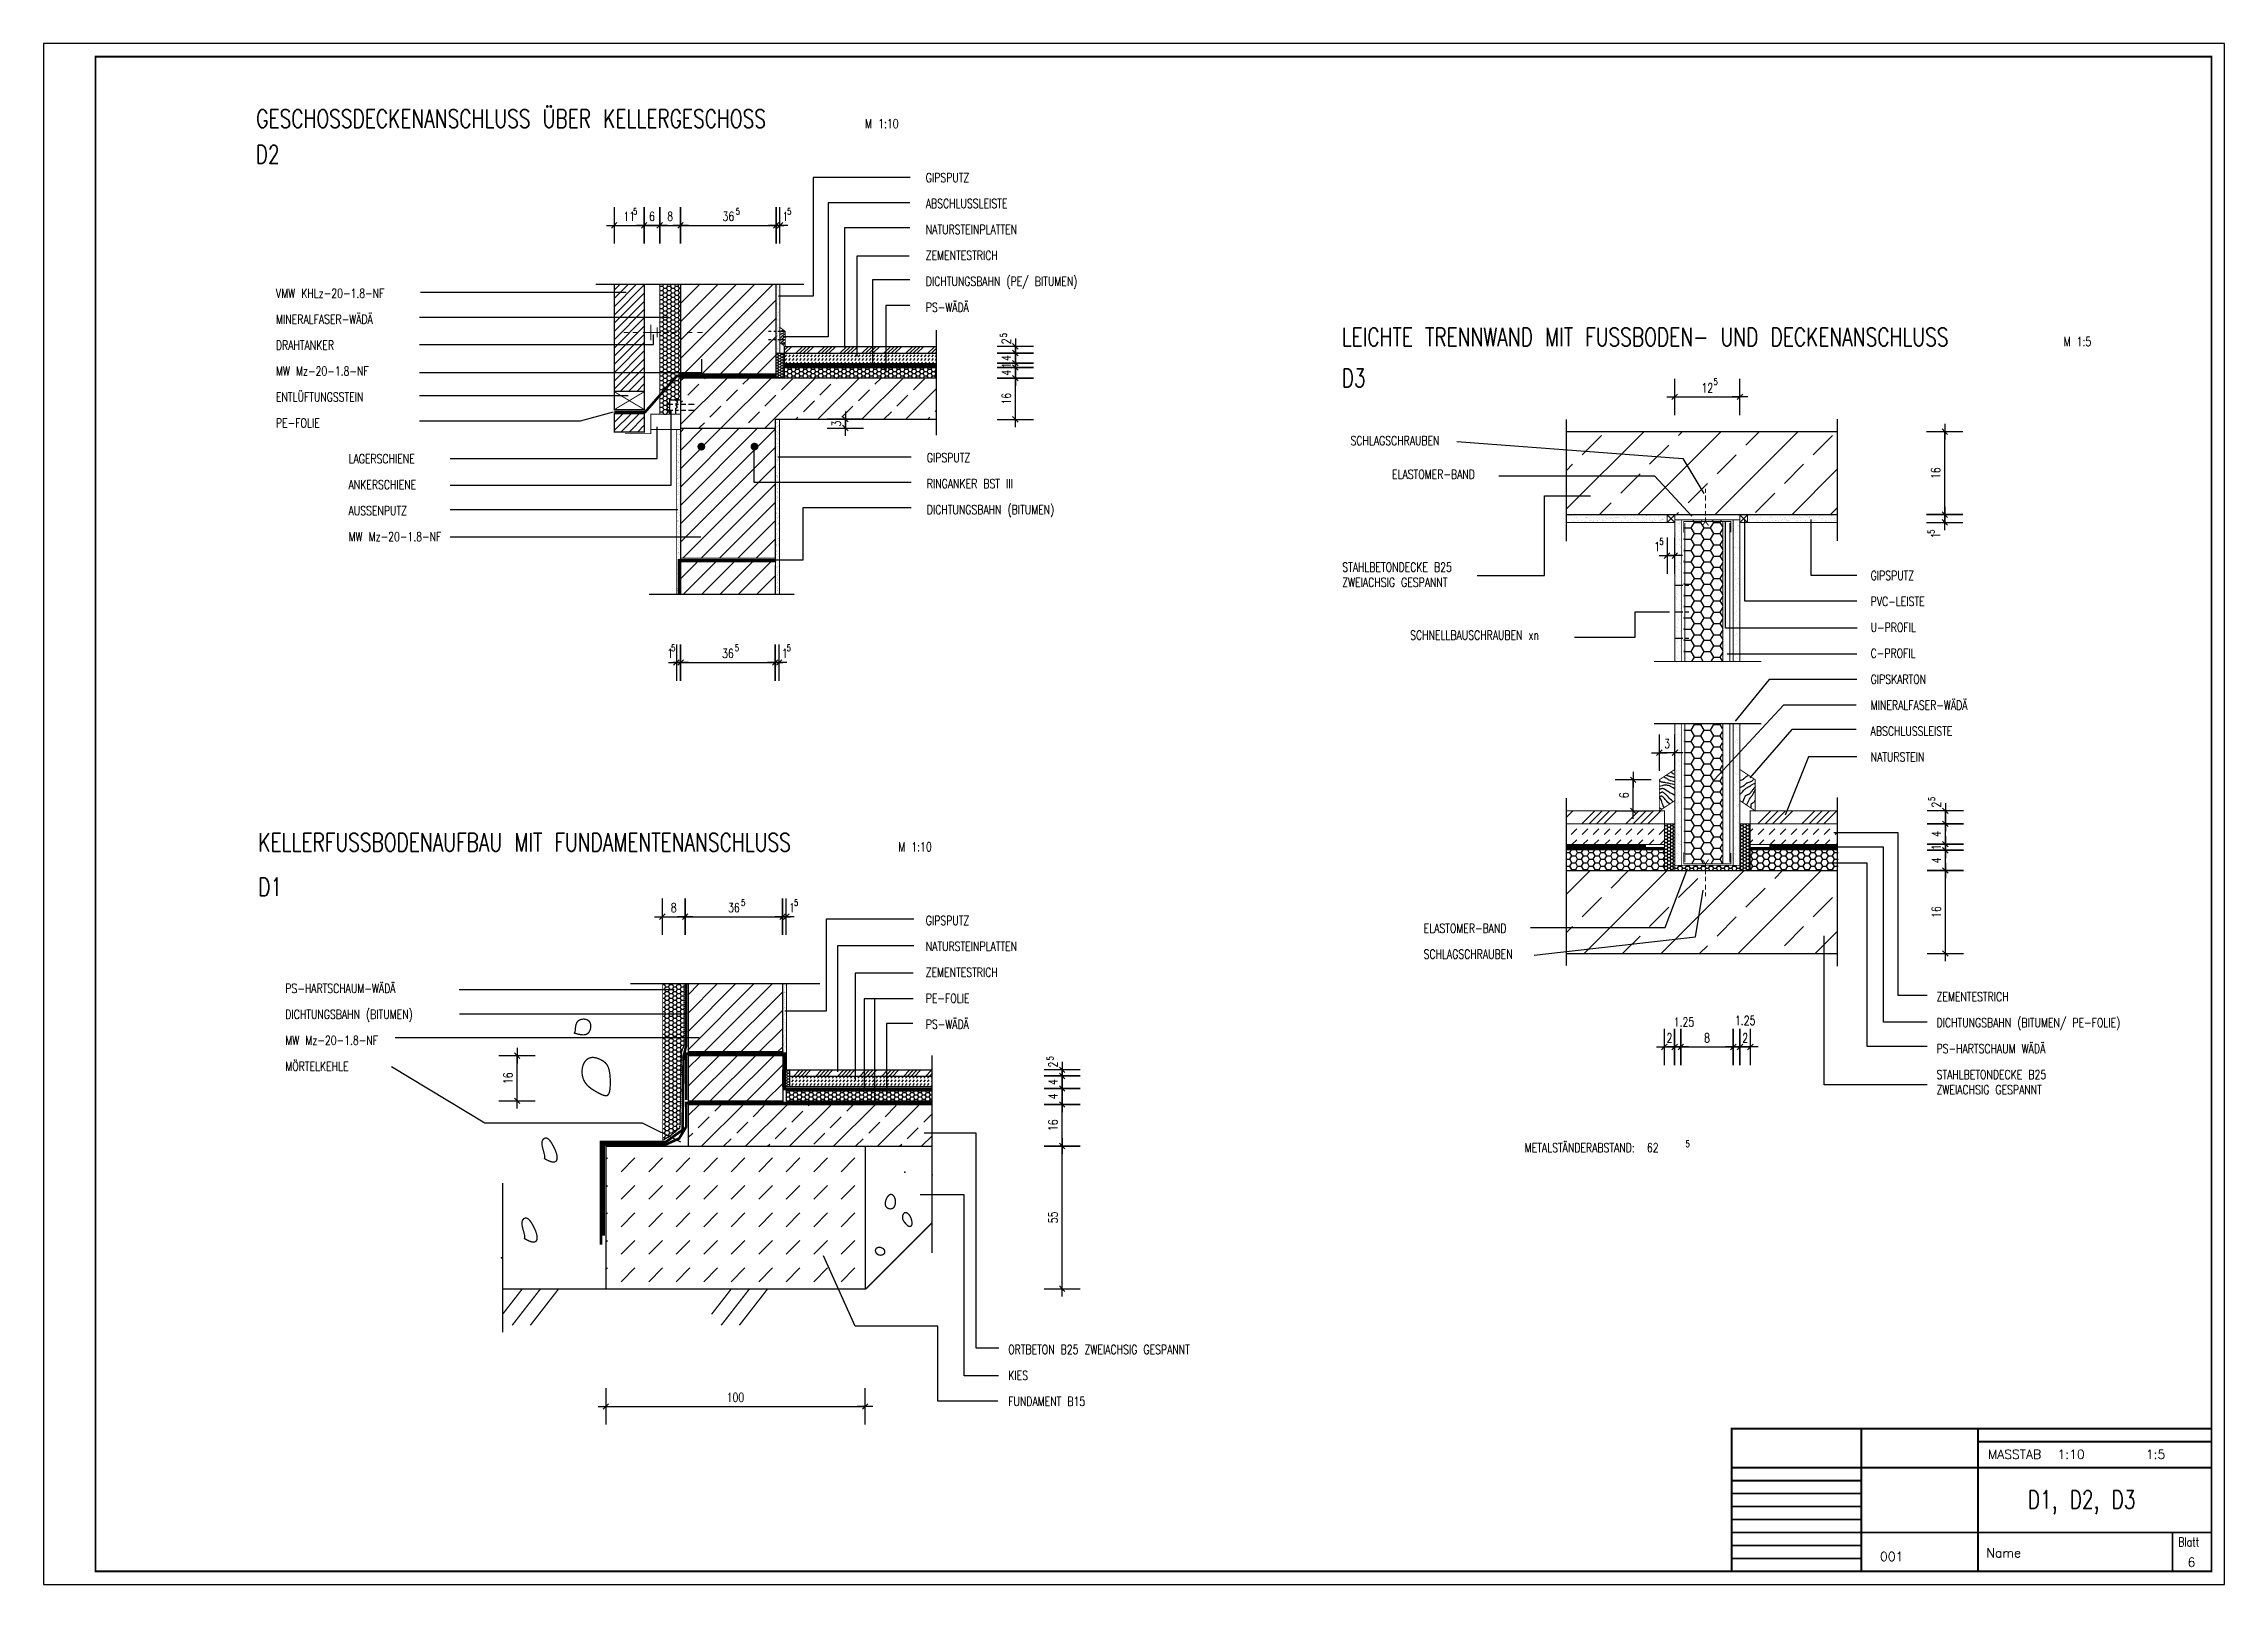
# Model space of a CAD drawing. Extents: x 0 to 21025, y 0 to 14850.
import ezdxf
from ezdxf.enums import TextEntityAlignment as Align

# ---------------------------------------------------------------- set-up
doc = ezdxf.new("R2010")
doc.units = 0
doc.header["$LTSCALE"] = 175
doc.linetypes.add('GESTRICHELT', pattern=[0.75, 0.5, -0.25])
doc.linetypes.add('GESTRICHELTX2', pattern=[1.5, 1, -0.5])
doc.layers.get('0').update_dxf_attribs({"linetype": 'CONTINUOUS'})
doc.layers.get('DEFPOINTS').update_dxf_attribs({"linetype": 'CONTINUOUS'})
for name, color, linetype in [('BEMASSUNG', 7, 'CONTINUOUS'), ('DAEMMUNG', 4, 'CONTINUOUS'), ('DECKEN', 7, 'CONTINUOUS'), ('DRAHTANKER', 7, 'CONTINUOUS'), ('ERDBODEN', 5, 'CONTINUOUS'), ('ESTRICH', 4, 'CONTINUOUS'), ('FUNDAMENT', 8, 'CONTINUOUS'), ('LEGENDE-35', 7, 'CONTINUOUS'), ('LEGENDE-70', 7, 'CONTINUOUS'), ('MAUERWERK', 6, 'CONTINUOUS'), ('PE-FOLIE', 1, 'GESTRICHELTX2'), ('SCHNITTKANTEN', 1, 'GESTRICHELT'), ('SCHRAFFUR', 2, 'CONTINUOUS'), ('TRENNWAND', 8, 'CONTINUOUS'), ('VORSATZSCHALE', 7, 'CONTINUOUS')]:
    doc.layers.add(name, color=color, linetype=linetype)
doc.styles.get("Standard").update_dxf_attribs({"font": 'TXT.SHX', "width": 0.75})
doc.dimstyles.get("Standard").update_dxf_attribs({"dimtxt": 0.18, "dimasz": 0.18, "dimexe": 0.18, "dimexo": 0.0625, "dimgap": 0.09, "dimtad": 0, "dimtih": 1, "dimtoh": 1, "dimzin": 0, "dimcen": 0.09, "dimazin": 3, "dimtfac": 1, "dimtofl": 0, "dimtmove": 0, "dimatfit": 3})

msp = doc.modelspace()

# ---------------------------------------------------------------- texts
at = {"layer": 'BEMASSUNG', "width": 0.75}
for s, height, p in [('5', 62.5, (5683.312116, 13202.168147)), ('5', 62.5, (6673.312116, 13202.168147)), ('5', 62.5, (7168.312116, 13202.168147)), ('5', 62.5, (16100, 11560)), ('5', 62.5, (15578.007216, 10019.89264)), ('5', 62.5, (6050, 8995)), ('5', 62.5, (6665, 8995)), ('5', 62.5, (7165, 8995)), ('5', 62.5, (6725, 6540)), ('5', 62.5, (7235, 6540)), ('PS-HARTSCHAUM-WÄDÄ', 87.5, (2330, 5700)), ('DICHTUNGSBAHN (BITUMEN)', 87.5, (2330, 5450)), ('MW Mz-20-1.8-NF', 87.5, (2330, 5200)), ('MÖRTELKEHLE', 87.5, (2330, 4950)), ('ORTBETON B25 ZWEIACHSIG GESPANNT', 87.5, (9300, 2220)), ('KIES', 87.5, (9300, 1970)), ('FUNDAMENT B15', 87.5, (9300, 1720))]:
    msp.add_text(s, height=height, dxfattribs=at).set_placement(p)
for p in [(9285, 12020), (18230, 10126.343497), (18235, 7550), (9735, 5050)]:
    msp.add_text('5', height=62.5, rotation=90, dxfattribs=at).set_placement(p)
at = {"layer": 'LEGENDE-35', "width": 0.75}
for s, height, p in [('GIPSPUTZ', 87.5, (8505, 13515)), ('ABSCHLUSSLEISTE ', 87.5, (8505, 13265)), ('NATURSTEINPLATTEN', 87.5, (8505, 13015)), ('ZEMENTESTRICH', 87.5, (8505, 12765)), ('DICHTUNGSBAHN (PE/ BITUMEN)', 87.5, (8505, 12515)), ('VMW KHLz-20-1.8-NF', 87.5, (2240, 12400)), ('MINERALFASER-WÄDÄ', 87.5, (2240, 12150)), ('PS-WÄDÄ', 87.5, (8505, 12265)), ('DRAHTANKER', 87.5, (2240, 11900)), ('M 1:5', 87.5, (19475, 11935)), ('MW Mz-20-1.8-NF', 87.5, (2240, 11650)), ('ENTLÜFTUNGSSTEIN', 87.5, (2240, 11400)), ('PE-FOLIE', 87.5, (2240, 11150)), ('SCHLAGSCHRAUBEN', 87.5, (12600, 10980)), ('LAGERSCHIENE', 87.5, (2940, 10805)), ('GIPSPUTZ', 87.5, (8515, 10815)), ('ELASTOMER-BAND', 87.5, (13000, 10655)), ('ANKERSCHIENE', 87.5, (2940, 10555)), ('RINGANKER BST III', 87.5, (8515, 10565)), ('AUSSENPUTZ', 87.5, (2940, 10305)), ('DICHTUNGSBAHN (BITUMEN)', 87.5, (8515, 10315)), ('MW Mz-20-1.8-NF', 87.5, (2940, 10055)), ('STAHLBETONDECKE B25', 87.5, (12520, 9760)), ('ZWEIACHSIG GESPANNT', 87.5, (12520, 9614.166667)), ('GIPSPUTZ', 87.5, (17615, 9680)), ('PVC-LEISTE', 87.5, (17615, 9430)), ('U-PROFIL', 87.5, (17615, 9180)), ('SCHNELLBAUSCHRAUBEN xn', 87.5, (13175, 9105)), ('C-PROFIL', 87.5, (17615, 8930)), ('GIPSKARTON', 87.5, (17615, 8680)), ('MINERALFASER-WÄDÄ', 87.5, (17615, 8430)), ('ABSCHLUSSLEISTE', 87.5, (17615, 8180)), ('NATURSTEIN', 87.5, (17615, 7930)), ('GIPSPUTZ', 87.5, (8505, 6355)), ('ELASTOMER-BAND', 87.5, (13305, 6280)), ('NATURSTEINPLATTEN', 87.5, (8505, 6105)), ('SCHLAGSCHRAUBEN', 87.5, (13305, 6030)), ('ZEMENTESTRICH', 87.5, (8505, 5855)), ('PE-FOLIE', 87.5, (8505, 5605)), ('ZEMENTESTRICH', 87.5, (18250, 5620)), ('DICHTUNGSBAHN (BITUMEN/ PE-FOLIE)', 87.5, (18250, 5370)), ('PS-WÄDÄ', 87.5, (8505, 5355)), ('PS-HARTSCHAUM WÄDÄ', 87.5, (18250, 5120)), ('STAHLBETONDECKE B25', 87.5, (18250, 4870)), ('ZWEIACHSIG GESPANNT', 87.5, (18250, 4724.166667)), ('METALSTÄNDERABSTAND:  62', 87.5, (14280, 4165)), ('5', 62.5, (15830, 4215)), ('Blatt', 87.5, (20580, 365))]:
    msp.add_text(s, height=height, dxfattribs=at).set_placement(p)
at = {"layer": 'LEGENDE-35'}
for s, p in [('MASSTAB  1:10      1:5', (18745.266644, 1210.264338)), ('001', (17705, 225)), ('Name', (18730, 260)), ('6', (20670, 170))]:
    msp.add_text(s, height=87.5, dxfattribs=at).set_placement(p)
at = {"layer": 'LEGENDE-70', "width": 0.75}
for s, height, p in [('GESCHOSSDECKENANSCHLUSS ÜBER KELLERGESCHOSS', 175, (2050, 14040)), ('M 1:10', 87.5, (7920, 14035)), ('D2', 175, (2045, 13695)), ('LEICHTE TRENNWAND MIT FUSSBODEN- UND DECKENANSCHLUSS', 175, (12515, 11935)), ('D3', 175, (12515, 11540)), ('KELLERFUSSBODENAUFBAU MIT FUNDAMENTENANSCHLUSS', 175, (2070, 7065)), ('M 1:10', 87.5, (8240, 7065)), ('D1', 175, (2070, 6635)), ('D1, D2, D3', 175, (19130, 730))]:
    msp.add_text(s, height=height, dxfattribs=at).set_placement(p)

# ---------------------------------------------------------------- blocks, each defined once
blk = doc.blocks.new('*X3')
at = {"color": 0}
for p, q in [((6717.514421, 11030.865787), (6735.192091, 11048.543456)), ((6717.514421, 10995.510447), (6735.192091, 11013.188117)), ((6722.359313, 10965), (6735.192091, 10977.832778)), ((6752.86976, 11030.865787), (6770.54743, 11048.543456)), ((6752.86976, 10995.510447), (6770.54743, 11013.188117)), ((6757.714652, 10965), (6770.54743, 10977.832778)), ((6788.225099, 11030.865787), (6805.902769, 11048.543456)), ((6788.225099, 10995.510447), (6805.902769, 11013.188117)), ((6793.069991, 10965), (6805.902769, 10977.832778)), ((6823.580438, 11030.865787), (6841.258108, 11048.543456)), ((6823.580438, 10995.510447), (6841.258108, 11013.188117)), ((6828.42533, 10965), (6841.258108, 10977.832778)), ((6858.935778, 11030.865787), (6876.613447, 11048.543456)), ((6858.935778, 10995.510447), (6876.613447, 11013.188117)), ((6863.780669, 10965), (6876.613447, 10977.832778)), ((6894.291117, 11030.865787), (6911.968786, 11048.543456)), ((6894.291117, 10995.510447), (6911.968786, 11013.188117)), ((6899.136008, 10965), (6911.968786, 10977.832778)), ((6929.646456, 11030.865787), (6947.324125, 11048.543456)), ((6929.646456, 10995.510447), (6947.324125, 11013.188117)), ((6934.491347, 10965), (6947.324125, 10977.832778)), ((6965.001795, 11030.865787), (6982.679464, 11048.543456)), ((6965.001795, 10995.510447), (6982.679464, 11013.188117)), ((6969.846686, 10965), (6982.679464, 10977.832778)), ((7000.357134, 11030.865787), (7018.034803, 11048.543456)), ((7000.357134, 10995.510447), (7018.034803, 11013.188117)), ((7005.202025, 10965), (7018.034803, 10977.832778)), ((7035.712473, 11030.865787), (7053.390142, 11048.543456)), ((7035.712473, 10995.510447), (7053.390142, 11013.188117)), ((7040.557364, 10965), (7053.390142, 10977.832778)), ((7071.067812, 11030.865787), (7088.745481, 11048.543456)), ((7071.067812, 10995.510447), (7088.745481, 11013.188117)), ((7075.912703, 10965), (7088.745481, 10977.832778)), ((7106.423151, 11030.865787), (7124.10082, 11048.543456)), ((7106.423151, 10995.510447), (7124.10082, 11013.188117)), ((7111.268043, 10965), (7124.10082, 10977.832778)), ((7141.77849, 11030.865787), (7159.45616, 11048.543456)), ((7141.77849, 10995.510447), (7159.45616, 11013.188117)), ((7146.623382, 10965), (7159.45616, 10977.832778)), ((7177.133829, 11030.865787), (7194.811499, 11048.543456)), ((7177.133829, 10995.510447), (7194.811499, 11013.188117)), ((7181.978721, 10965), (7194.811499, 10977.832778)), ((7212.489168, 11030.865787), (7230.166838, 11048.543456)), ((7212.489168, 10995.510447), (7230.166838, 11013.188117)), ((7217.33406, 10965), (7230.166838, 10977.832778)), ((7247.844507, 11030.865787), (7265.522177, 11048.543456)), ((7247.844507, 10995.510447), (7265.522177, 11013.188117)), ((7252.689399, 10965), (7265.522177, 10977.832778)), ((7283.199846, 11030.865787), (7300.877516, 11048.543456)), ((7283.199846, 10995.510447), (7300.877516, 11013.188117)), ((7288.044738, 10965), (7300.877516, 10977.832778)), ((7318.555185, 11030.865787), (7336.232855, 11048.543456)), ((7318.555185, 10995.510447), (7336.232855, 11013.188117)), ((7323.400077, 10965), (7336.232855, 10977.832778)), ((7353.910524, 11030.865787), (7371.588194, 11048.543456)), ((7353.910524, 10995.510447), (7371.588194, 11013.188117)), ((7358.755416, 10965), (7371.588194, 10977.832778)), ((7389.265863, 11030.865787), (7406.943533, 11048.543456)), ((7389.265863, 10995.510447), (7406.943533, 11013.188117)), ((7394.110755, 10965), (7406.943533, 10977.832778)), ((7424.621202, 11030.865787), (7442.298872, 11048.543456)), ((7424.621202, 10995.510447), (7442.298872, 11013.188117)), ((7429.466094, 10965), (7442.298872, 10977.832778)), ((7459.976542, 11030.865787), (7477.654211, 11048.543456)), ((7459.976542, 10995.510447), (7477.654211, 11013.188117)), ((7464.821433, 10965), (7477.654211, 10977.832778)), ((7495.331881, 11030.865787), (7513.00955, 11048.543456)), ((7495.331881, 10995.510447), (7513.00955, 11013.188117)), ((7500.176772, 10965), (7513.00955, 10977.832778)), ((7530.68722, 11030.865787), (7548.364889, 11048.543456)), ((7530.68722, 10995.510447), (7548.364889, 11013.188117)), ((7535.532111, 10965), (7548.364889, 10977.832778)), ((7566.042559, 11030.865787), (7583.720228, 11048.543456)), ((7566.042559, 10995.510447), (7583.720228, 11013.188117)), ((7570.88745, 10965), (7583.720228, 10977.832778)), ((7601.397898, 11030.865787), (7619.075567, 11048.543456)), ((7601.397898, 10995.510447), (7619.075567, 11013.188117)), ((7606.242789, 10965), (7619.075567, 10977.832778)), ((7636.753237, 11030.865787), (7654.430906, 11048.543456)), ((7636.753237, 10995.510447), (7654.430906, 11013.188117)), ((7641.598128, 10965), (7654.430906, 10977.832778)), ((7672.108576, 11030.865787), (7689.786245, 11048.543456)), ((7672.108576, 10995.510447), (7689.786245, 11013.188117)), ((7676.953467, 10965), (7689.786245, 10977.832778)), ((7707.463915, 11030.865787), (7725.141584, 11048.543456)), ((7707.463915, 10995.510447), (7725.141584, 11013.188117)), ((7712.308807, 10965), (7725.141584, 10977.832778)), ((7742.819254, 11030.865787), (7760.496924, 11048.543456)), ((7742.819254, 10995.510447), (7760.496924, 11013.188117)), ((7747.664146, 10965), (7760.496924, 10977.832778)), ((7778.174593, 11030.865787), (7795.852263, 11048.543456)), ((7778.174593, 10995.510447), (7795.852263, 11013.188117)), ((7783.019485, 10965), (7795.852263, 10977.832778)), ((7813.529932, 11030.865787), (7831.207602, 11048.543456)), ((7813.529932, 10995.510447), (7831.207602, 11013.188117)), ((7818.374824, 10965), (7831.207602, 10977.832778)), ((7848.885271, 11030.865787), (7866.562941, 11048.543456)), ((7848.885271, 10995.510447), (7866.562941, 11013.188117)), ((7853.730163, 10965), (7866.562941, 10977.832778)), ((7884.24061, 11030.865787), (7901.91828, 11048.543456)), ((7884.24061, 10995.510447), (7901.91828, 11013.188117)), ((7889.085502, 10965), (7901.91828, 10977.832778)), ((7919.595949, 11030.865787), (7937.273619, 11048.543456)), ((7919.595949, 10995.510447), (7937.273619, 11013.188117)), ((7924.440841, 10965), (7937.273619, 10977.832778)), ((7954.951288, 11030.865787), (7972.628958, 11048.543456)), ((7954.951288, 10995.510447), (7972.628958, 11013.188117)), ((7959.79618, 10965), (7972.628958, 10977.832778)), ((7990.306627, 11030.865787), (8007.984297, 11048.543456)), ((7990.306627, 10995.510447), (8007.984297, 11013.188117)), ((7995.151519, 10965), (8007.984297, 10977.832778)), ((8025.661966, 11030.865787), (8043.339636, 11048.543456)), ((8025.661966, 10995.510447), (8043.339636, 11013.188117)), ((8030.506858, 10965), (8043.339636, 10977.832778)), ((8061.017306, 11030.865787), (8078.694975, 11048.543456)), ((8061.017306, 10995.510447), (8078.694975, 11013.188117)), ((8065.862197, 10965), (8078.694975, 10977.832778)), ((8096.372645, 11030.865787), (8114.050314, 11048.543456)), ((8096.372645, 10995.510447), (8114.050314, 11013.188117)), ((8101.217536, 10965), (8114.050314, 10977.832778)), ((8131.727984, 11030.865787), (8149.405653, 11048.543456)), ((8131.727984, 10995.510447), (8149.405653, 11013.188117)), ((8136.572875, 10965), (8149.405653, 10977.832778)), ((8167.083323, 11030.865787), (8175, 11038.782464)), ((8167.083323, 10995.510447), (8175, 11003.427125)), ((8171.928214, 10965), (8175, 10968.071786))]:
    blk.add_line(p, q, dxfattribs=at)
blk = doc.blocks.new('*X4')
at = {"color": 0}
for p, q in [((6712.499957, 10890.269428), (6710, 10894.599481)), ((6710, 10885.939329), (6712.499999, 10890.269453)), ((6712.499957, 10846.968158), (6710, 10851.298211)), ((6710, 10842.638059), (6712.499999, 10846.968183)), ((6712.5, 10890.269405), (6737.5, 10890.269405)), ((6712.5, 10846.968135), (6737.5, 10846.968135)), ((6749.999957, 10868.618793), (6737.499957, 10890.269428)), ((6748.739904, 10827.5), (6737.499957, 10846.968158)), ((6737.499998, 10846.968183), (6749.999998, 10868.618818)), ((6737.499999, 10890.269453), (6749.999999, 10911.920089)), ((6749.999957, 10911.920063), (6741.004876, 10927.5)), ((6750, 10911.92004), (6775, 10911.92004)), ((6750, 10868.61877), (6775, 10868.61877)), ((6787.499957, 10890.269428), (6774.999957, 10911.920063)), ((6787.499957, 10846.968158), (6774.999957, 10868.618793)), ((6774.999998, 10911.920089), (6783.995064, 10927.5)), ((6774.999998, 10868.618818), (6787.499998, 10890.269454)), ((6776.260037, 10827.5), (6787.499998, 10846.968183)), ((6787.5, 10890.269405), (6812.5, 10890.269405)), ((6787.5, 10846.968135), (6812.5, 10846.968135)), ((6824.999957, 10868.618793), (6812.499957, 10890.269428)), ((6823.739903, 10827.5), (6812.499957, 10846.968158)), ((6812.499998, 10890.269454), (6824.999998, 10911.920089)), ((6812.499998, 10846.968183), (6824.999998, 10868.618819)), ((6824.999957, 10911.920063), (6816.004876, 10927.5)), ((6825, 10911.92004), (6850, 10911.92004)), ((6825, 10868.61877), (6850, 10868.61877)), ((6862.499957, 10890.269428), (6849.999957, 10911.920063)), ((6862.499957, 10846.968158), (6849.999957, 10868.618793)), ((6849.999998, 10911.920089), (6858.995064, 10927.5)), ((6849.999998, 10868.618819), (6862.499998, 10890.269454)), ((6851.260037, 10827.5), (6862.499998, 10846.968184)), ((6862.5, 10890.269405), (6887.5, 10890.269405)), ((6862.5, 10846.968135), (6887.5, 10846.968135)), ((6899.999957, 10868.618793), (6887.499957, 10890.269428)), ((6898.739903, 10827.5), (6887.499957, 10846.968158)), ((6887.499998, 10890.269454), (6899.999998, 10911.920089)), ((6887.499998, 10846.968184), (6899.999998, 10868.618819)), ((6899.999957, 10911.920063), (6891.004876, 10927.5)), ((6900, 10911.92004), (6925, 10911.92004)), ((6900, 10868.61877), (6925, 10868.61877)), ((6937.499957, 10890.269428), (6924.999957, 10911.920063)), ((6937.499957, 10846.968157), (6924.999957, 10868.618793)), ((6924.999998, 10911.920089), (6933.995064, 10927.5)), ((6924.999998, 10868.618819), (6937.499998, 10890.269454)), ((6926.260037, 10827.5), (6937.499998, 10846.968184)), ((6937.5, 10890.269405), (6962.5, 10890.269405)), ((6937.5, 10846.968135), (6962.5, 10846.968135)), ((6974.999957, 10868.618792), (6962.499957, 10890.269428)), ((6973.739903, 10827.5), (6962.499957, 10846.968157)), ((6962.499998, 10890.269454), (6974.999998, 10911.920089)), ((6962.499998, 10846.968184), (6974.999998, 10868.618819)), ((6974.999956, 10911.920063), (6966.004875, 10927.5)), ((6975, 10911.92004), (7000, 10911.92004)), ((6975, 10868.61877), (7000, 10868.61877)), ((7012.499956, 10890.269427), (6999.999956, 10911.920063)), ((7012.499956, 10846.968157), (6999.999956, 10868.618792)), ((6999.999998, 10911.920089), (7008.995064, 10927.5)), ((6999.999998, 10868.618819), (7012.499998, 10890.269454)), ((7001.260036, 10827.5), (7012.499998, 10846.968184)), ((7012.5, 10890.269405), (7037.5, 10890.269405)), ((7012.5, 10846.968135), (7037.5, 10846.968135)), ((7049.999956, 10868.618792), (7037.499956, 10890.269427)), ((7048.739902, 10827.5), (7037.499956, 10846.968157)), ((7037.499997, 10846.968184), (7049.999997, 10868.618819)), ((7037.499998, 10890.269454), (7049.999998, 10911.920089)), ((7049.999956, 10911.920062), (7041.004875, 10927.5)), ((7050, 10911.92004), (7075, 10911.92004)), ((7050, 10868.61877), (7075, 10868.61877)), ((7087.499956, 10890.269427), (7074.999956, 10911.920062)), ((7087.499956, 10846.968157), (7074.999956, 10868.618792)), ((7074.999997, 10911.920089), (7083.995063, 10927.5)), ((7074.999997, 10868.618819), (7087.499997, 10890.269454)), ((7076.260036, 10827.5), (7087.499997, 10846.968184)), ((7087.5, 10890.269405), (7112.5, 10890.269405)), ((7087.5, 10846.968135), (7112.5, 10846.968135)), ((7124.999956, 10868.618792), (7112.499956, 10890.269427)), ((7123.739902, 10827.5), (7112.499956, 10846.968157)), ((7112.499997, 10890.269454), (7124.999997, 10911.920089)), ((7112.499997, 10846.968184), (7124.999997, 10868.618819)), ((7124.999956, 10911.920062), (7116.004875, 10927.5)), ((7125, 10911.92004), (7150, 10911.92004)), ((7125, 10868.61877), (7150, 10868.61877)), ((7162.499956, 10890.269427), (7149.999956, 10911.920062)), ((7162.499956, 10846.968157), (7149.999956, 10868.618792)), ((7149.999997, 10911.920089), (7158.995063, 10927.5)), ((7149.999997, 10868.618819), (7162.499997, 10890.269454)), ((7151.260036, 10827.5), (7162.499997, 10846.968184)), ((7162.5, 10890.269405), (7187.5, 10890.269405)), ((7162.5, 10846.968135), (7187.5, 10846.968135)), ((7199.999956, 10868.618792), (7187.499956, 10890.269427)), ((7198.739902, 10827.5), (7187.499956, 10846.968157)), ((7187.499997, 10890.269454), (7199.999997, 10911.920089)), ((7187.499997, 10846.968184), (7199.999997, 10868.618819)), ((7199.999956, 10911.920062), (7191.004874, 10927.5)), ((7200, 10911.92004), (7225, 10911.92004)), ((7200, 10868.61877), (7225, 10868.61877)), ((7237.499956, 10890.269427), (7224.999956, 10911.920062)), ((7237.499956, 10846.968157), (7224.999956, 10868.618792)), ((7224.999997, 10911.920089), (7233.995063, 10927.5)), ((7224.999997, 10868.618819), (7237.499997, 10890.269454)), ((7226.260035, 10827.5), (7237.499997, 10846.968184)), ((7237.5, 10890.269405), (7262.5, 10890.269405)), ((7237.5, 10846.968135), (7262.5, 10846.968135)), ((7274.999956, 10868.618792), (7262.499956, 10890.269427)), ((7273.739901, 10827.5), (7262.499956, 10846.968157)), ((7262.499997, 10890.269454), (7274.999997, 10911.92009)), ((7262.499997, 10846.968184), (7274.999997, 10868.618819)), ((7274.999956, 10911.920062), (7266.004874, 10927.5)), ((7275, 10911.92004), (7300, 10911.92004)), ((7275, 10868.61877), (7300, 10868.61877)), ((7312.499955, 10890.269427), (7299.999955, 10911.920062)), ((7312.499956, 10846.968157), (7299.999956, 10868.618792)), ((7299.999997, 10911.92009), (7308.995062, 10927.5)), ((7299.999997, 10868.618819), (7312.499997, 10890.269455)), ((7301.260035, 10827.5), (7312.499997, 10846.968184)), ((7312.5, 10890.269405), (7337.5, 10890.269405)), ((7312.5, 10846.968135), (7337.5, 10846.968135)), ((7349.999955, 10868.618792), (7337.499955, 10890.269427)), ((7348.739901, 10827.5), (7337.499955, 10846.968157)), ((7337.499996, 10846.968184), (7349.999996, 10868.61882)), ((7337.499997, 10890.269455), (7349.999997, 10911.92009)), ((7349.999955, 10911.920062), (7341.004874, 10927.5)), ((7350, 10911.92004), (7375, 10911.92004)), ((7350, 10868.61877), (7375, 10868.61877)), ((7387.499955, 10890.269427), (7374.999955, 10911.920062)), ((7387.499955, 10846.968157), (7374.999955, 10868.618792)), ((7374.999996, 10911.92009), (7383.995062, 10927.5)), ((7374.999996, 10868.61882), (7387.499996, 10890.269455)), ((7376.260035, 10827.5), (7387.499996, 10846.968185)), ((7387.5, 10890.269405), (7412.5, 10890.269405)), ((7387.5, 10846.968135), (7412.5, 10846.968135)), ((7424.999955, 10868.618792), (7412.499955, 10890.269427)), ((7423.739901, 10827.5), (7412.499955, 10846.968157)), ((7412.499996, 10890.269455), (7424.999996, 10911.92009)), ((7412.499996, 10846.968185), (7424.999996, 10868.61882)), ((7424.999955, 10911.920062), (7416.004873, 10927.5)), ((7425, 10911.92004), (7450, 10911.92004)), ((7425, 10868.61877), (7450, 10868.61877)), ((7462.499955, 10890.269427), (7449.999955, 10911.920062)), ((7462.499955, 10846.968156), (7449.999955, 10868.618792)), ((7449.999996, 10911.92009), (7458.995062, 10927.5)), ((7449.999996, 10868.61882), (7462.499996, 10890.269455)), ((7451.260034, 10827.5), (7462.499996, 10846.968185)), ((7462.5, 10890.269405), (7487.5, 10890.269405)), ((7462.5, 10846.968135), (7487.5, 10846.968135)), ((7499.999955, 10868.618791), (7487.499955, 10890.269427)), ((7498.7399, 10827.5), (7487.499955, 10846.968156)), ((7487.499996, 10890.269455), (7499.999996, 10911.92009)), ((7487.499996, 10846.968185), (7499.999996, 10868.61882)), ((7499.999955, 10911.920062), (7491.004873, 10927.5)), ((7500, 10911.92004), (7525, 10911.92004)), ((7500, 10868.61877), (7525, 10868.61877)), ((7537.499955, 10890.269426), (7524.999955, 10911.920062)), ((7537.499955, 10846.968156), (7524.999955, 10868.618791)), ((7524.999996, 10911.92009), (7533.995061, 10927.5)), ((7524.999996, 10868.61882), (7537.499996, 10890.269455)), ((7526.260034, 10827.5), (7537.499996, 10846.968185)), ((7537.5, 10890.269405), (7562.5, 10890.269405)), ((7537.5, 10846.968135), (7562.5, 10846.968135)), ((7574.999955, 10868.618791), (7562.499955, 10890.269426)), ((7573.7399, 10827.5), (7562.499955, 10846.968156)), ((7562.499996, 10890.269455), (7574.999996, 10911.92009)), ((7562.499996, 10846.968185), (7574.999996, 10868.61882)), ((7574.999955, 10911.920061), (7566.004873, 10927.5)), ((7575, 10911.92004), (7600, 10911.92004)), ((7575, 10868.61877), (7600, 10868.61877)), ((7612.499954, 10890.269426), (7599.999954, 10911.920061)), ((7612.499955, 10846.968156), (7599.999955, 10868.618791)), ((7599.999996, 10911.92009), (7608.995061, 10927.5)), ((7599.999996, 10868.61882), (7612.499996, 10890.269455)), ((7601.260034, 10827.5), (7612.499996, 10846.968185)), ((7612.5, 10890.269405), (7637.5, 10890.269405)), ((7612.5, 10846.968135), (7637.5, 10846.968135)), ((7649.999954, 10868.618791), (7637.499954, 10890.269426)), ((7648.7399, 10827.5), (7637.499954, 10846.968156)), ((7637.499995, 10846.968185), (7649.999995, 10868.61882)), ((7637.499996, 10890.269455), (7649.999996, 10911.92009)), ((7649.999954, 10911.920061), (7641.004872, 10927.5)), ((7650, 10911.92004), (7675, 10911.92004)), ((7650, 10868.61877), (7675, 10868.61877)), ((7687.499954, 10890.269426), (7674.999954, 10911.920061)), ((7687.499954, 10846.968156), (7674.999954, 10868.618791)), ((7674.999995, 10911.92009), (7683.995061, 10927.5)), ((7674.999995, 10868.61882), (7687.499995, 10890.269455)), ((7676.260033, 10827.5), (7687.499995, 10846.968185)), ((7687.5, 10890.269405), (7712.5, 10890.269405)), ((7687.5, 10846.968135), (7712.5, 10846.968135)), ((7724.999954, 10868.618791), (7712.499954, 10890.269426)), ((7723.739899, 10827.5), (7712.499954, 10846.968156)), ((7712.499995, 10890.269455), (7724.999995, 10911.92009)), ((7712.499995, 10846.968185), (7724.999995, 10868.61882)), ((7724.999954, 10911.920061), (7716.004872, 10927.5)), ((7725, 10911.92004), (7750, 10911.92004)), ((7725, 10868.61877), (7750, 10868.61877)), ((7762.499954, 10890.269426), (7749.999954, 10911.920061)), ((7762.499954, 10846.968156), (7749.999954, 10868.618791)), ((7749.999995, 10911.92009), (7758.99506, 10927.5)), ((7749.999995, 10868.61882), (7762.499995, 10890.269455)), ((7751.260033, 10827.5), (7762.499995, 10846.968185)), ((7762.5, 10890.269405), (7787.5, 10890.269405)), ((7762.5, 10846.968135), (7787.5, 10846.968135)), ((7799.999954, 10868.618791), (7787.499954, 10890.269426)), ((7798.739899, 10827.5), (7787.499954, 10846.968156)), ((7787.499995, 10890.269455), (7799.999995, 10911.920091)), ((7787.499995, 10846.968185), (7799.999995, 10868.61882)), ((7799.999954, 10911.920061), (7791.004872, 10927.5)), ((7800, 10911.92004), (7825, 10911.92004)), ((7800, 10868.61877), (7825, 10868.61877)), ((7837.499954, 10890.269426), (7824.999954, 10911.920061)), ((7837.499954, 10846.968156), (7824.999954, 10868.618791)), ((7824.999995, 10911.920091), (7833.99506, 10927.5)), ((7824.999995, 10868.61882), (7837.499995, 10890.269456)), ((7826.260033, 10827.5), (7837.499995, 10846.968185)), ((7837.5, 10890.269405), (7862.5, 10890.269405)), ((7837.5, 10846.968135), (7862.5, 10846.968135)), ((7874.999954, 10868.618791), (7862.499954, 10890.269426)), ((7873.739899, 10827.5), (7862.499954, 10846.968156)), ((7862.499995, 10890.269456), (7874.999995, 10911.920091)), ((7862.499995, 10846.968185), (7874.999995, 10868.618821)), ((7874.999954, 10911.920061), (7866.004871, 10927.5)), ((7875, 10911.92004), (7900, 10911.92004)), ((7875, 10868.61877), (7900, 10868.61877)), ((7912.499953, 10890.269426), (7899.999953, 10911.920061)), ((7912.499954, 10846.968156), (7899.999954, 10868.618791)), ((7899.999995, 10911.920091), (7908.99506, 10927.5)), ((7899.999995, 10868.618821), (7912.499995, 10890.269456)), ((7901.260032, 10827.5), (7912.499995, 10846.968186)), ((7912.5, 10890.269405), (7937.5, 10890.269405)), ((7912.5, 10846.968135), (7937.5, 10846.968135)), ((7949.999953, 10868.618791), (7937.499953, 10890.269426)), ((7948.739898, 10827.5), (7937.499953, 10846.968156)), ((7937.499995, 10890.269456), (7949.999995, 10911.920091)), ((7937.499995, 10846.968186), (7949.999995, 10868.618821)), ((7949.999953, 10911.920061), (7941.004871, 10927.5)), ((7950, 10911.92004), (7975, 10911.92004)), ((7950, 10868.61877), (7975, 10868.61877)), ((7987.499953, 10890.269426), (7974.999953, 10911.920061)), ((7987.499953, 10846.968155), (7974.999953, 10868.618791)), ((7974.999994, 10868.618821), (7987.499994, 10890.269456)), ((7974.999995, 10911.920091), (7983.995059, 10927.5)), ((7976.260032, 10827.5), (7987.499994, 10846.968186)), ((7987.5, 10890.269405), (8012.5, 10890.269405)), ((7987.5, 10846.968135), (8012.5, 10846.968135)), ((8024.999953, 10868.61879), (8012.499953, 10890.269426)), ((8023.739898, 10827.5), (8012.499953, 10846.968155)), ((8012.499994, 10890.269456), (8024.999994, 10911.920091)), ((8012.499994, 10846.968186), (8024.999994, 10868.618821)), ((8024.999953, 10911.920061), (8016.004871, 10927.5)), ((8025, 10911.92004), (8050, 10911.92004)), ((8025, 10868.61877), (8050, 10868.61877)), ((8062.499953, 10890.269425), (8049.999953, 10911.920061)), ((8062.499953, 10846.968155), (8049.999953, 10868.61879)), ((8049.999994, 10911.920091), (8058.995059, 10927.5)), ((8049.999994, 10868.618821), (8062.499994, 10890.269456)), ((8051.260032, 10827.5), (8062.499994, 10846.968186)), ((8062.5, 10890.269405), (8087.5, 10890.269405)), ((8062.5, 10846.968135), (8087.5, 10846.968135)), ((8099.999953, 10868.61879), (8087.499953, 10890.269425)), ((8098.739898, 10827.5), (8087.499953, 10846.968155)), ((8087.499994, 10890.269456), (8099.999994, 10911.920091)), ((8087.499994, 10846.968186), (8099.999994, 10868.618821)), ((8099.999953, 10911.92006), (8091.004871, 10927.5)), ((8100, 10911.92004), (8125, 10911.92004)), ((8100, 10868.61877), (8125, 10868.61877)), ((8137.499953, 10890.269425), (8124.999953, 10911.92006)), ((8137.499953, 10846.968155), (8124.999953, 10868.61879)), ((8124.999994, 10911.920091), (8133.995059, 10927.5)), ((8124.999994, 10868.618821), (8137.499994, 10890.269456)), ((8126.260031, 10827.5), (8137.499994, 10846.968186)), ((8137.5, 10890.269405), (8162.5, 10890.269405)), ((8137.5, 10846.968135), (8162.5, 10846.968135)), ((8174.999953, 10868.61879), (8162.499953, 10890.269425)), ((8173.739897, 10827.5), (8162.499953, 10846.968155)), ((8162.499994, 10890.269456), (8174.999994, 10911.920091)), ((8162.499994, 10846.968186), (8174.999994, 10868.618821)), ((8174.999953, 10911.92006), (8166.00487, 10927.5))]:
    blk.add_line(p, q, dxfattribs=at)
blk = doc.blocks.new('*X5')
at = {"color": 0}
for p, q in [((6710, 11094.062043), (6743.437957, 11127.5)), ((6716.293296, 11065), (6778.793296, 11127.5)), ((6822.359313, 11065), (6884.859313, 11127.5)), ((6857.714652, 11065), (6920.214652, 11127.5)), ((6893.069991, 11065), (6955.569991, 11127.5)), ((6928.42533, 11065), (6990.92533, 11127.5)), ((7034.491347, 11065), (7096.991347, 11127.5)), ((7069.846686, 11065), (7132.346686, 11127.5)), ((7105.202025, 11065), (7167.702025, 11127.5)), ((7140.557364, 11065), (7203.057364, 11127.5)), ((7246.623382, 11065), (7309.123382, 11127.5)), ((7281.978721, 11065), (7344.478721, 11127.5)), ((7317.33406, 11065), (7379.83406, 11127.5)), ((7352.689399, 11065), (7415.189399, 11127.5)), ((7458.755416, 11065), (7521.255416, 11127.5)), ((7494.110755, 11065), (7556.610755, 11127.5)), ((7529.466094, 11065), (7591.966094, 11127.5)), ((7564.821433, 11065), (7627.321433, 11127.5)), ((7670.88745, 11065), (7733.38745, 11127.5)), ((7706.242789, 11065), (7768.742789, 11127.5)), ((7741.598129, 11065), (7804.098129, 11127.5)), ((7776.953468, 11065), (7839.453468, 11127.5)), ((7883.019485, 11065), (7945.519485, 11127.5)), ((7918.374824, 11065), (7980.874824, 11127.5)), ((7953.730163, 11065), (8016.230163, 11127.5)), ((7989.085502, 11065), (8051.585502, 11127.5)), ((8095.151519, 11065), (8157.651519, 11127.5)), ((8130.506858, 11065), (8175, 11109.493142)), ((8165.862197, 11065), (8175, 11074.137803))]:
    blk.add_line(p, q, dxfattribs=at)
blk = doc.blocks.new('*X6')
at = {"color": 0}
for p, q in [((5710, 11013.300859), (6426.699141, 11730)), ((5710, 11190.077554), (6249.922446, 11730)), ((5710, 11366.854249), (6073.145751, 11730)), ((5710, 11543.630945), (5896.369055, 11730)), ((5710, 11720.40764), (5719.59236, 11730)), ((5738.475836, 10865), (6603.475836, 11730)), ((5915.252532, 10865), (6630, 11579.747468)), ((6092.029227, 10865), (6630, 11402.970773)), ((6268.805922, 10865), (6630, 11226.194078)), ((6445.582618, 10865), (6630, 11049.417382)), ((6622.359313, 10865), (6630, 10872.640687))]:
    blk.add_line(p, q, dxfattribs=at)
blk = doc.blocks.new('*X7')
at = {"color": 0}
for p, q in [((5512.49996, 11712.993563), (5510, 11717.32362)), ((5510, 11708.66345), (5512.500004, 11712.993584)), ((5512.49996, 11669.692293), (5510, 11674.02235)), ((5510, 11665.36218), (5512.500004, 11669.692314)), ((5512.49996, 11626.391023), (5510, 11630.72108)), ((5510, 11622.06091), (5512.500004, 11626.391044)), ((5512.49996, 11583.089753), (5510, 11587.41981)), ((5510, 11578.75964), (5512.500004, 11583.089773)), ((5512.5, 11712.993535), (5537.5, 11712.993535)), ((5512.5, 11669.692265), (5537.5, 11669.692265)), ((5512.5, 11626.390995), (5537.5, 11626.390995)), ((5512.5, 11583.089725), (5537.5, 11583.089725)), ((5549.99996, 11691.342928), (5537.49996, 11712.993563)), ((5549.99996, 11648.041658), (5537.49996, 11669.692293)), ((5549.99996, 11604.740388), (5537.49996, 11626.391023)), ((5549.99996, 11561.439117), (5537.49996, 11583.089752)), ((5537.500004, 11712.993584), (5547.318663, 11730)), ((5537.500004, 11669.692314), (5550.000004, 11691.342949)), ((5537.500004, 11626.391044), (5550.000004, 11648.041679)), ((5537.500004, 11583.089773), (5550.000004, 11604.740409)), ((5550, 11691.3429), (5575, 11691.3429)), ((5550, 11648.04163), (5575, 11648.04163)), ((5550, 11604.74036), (5575, 11604.74036)), ((5587.49996, 11669.692293), (5574.99996, 11691.342928)), ((5587.49996, 11626.391023), (5574.99996, 11648.041658)), ((5587.49996, 11583.089752), (5574.99996, 11604.740387)), ((5575.000004, 11691.342949), (5587.500004, 11712.993584)), ((5575.000004, 11648.041679), (5587.500004, 11669.692314)), ((5575.000004, 11604.740409), (5587.500004, 11626.391044)), ((5575.000004, 11561.439138), (5587.500004, 11583.089774)), ((5587.49996, 11712.993563), (5577.681288, 11730)), ((5587.5, 11712.993535), (5612.5, 11712.993535)), ((5587.5, 11669.692265), (5612.5, 11669.692265)), ((5587.5, 11626.390995), (5612.5, 11626.390995)), ((5587.5, 11583.089725), (5612.5, 11583.089725)), ((5624.999959, 11691.342928), (5612.499959, 11712.993563)), ((5624.99996, 11648.041658), (5612.49996, 11669.692293)), ((5624.99996, 11604.740387), (5612.49996, 11626.391022)), ((5624.99996, 11561.439117), (5612.49996, 11583.089752)), ((5612.500004, 11712.993584), (5622.318663, 11730)), ((5612.500004, 11669.692314), (5625.000004, 11691.342949)), ((5612.500004, 11626.391044), (5625.000004, 11648.041679)), ((5612.500004, 11583.089774), (5625.000004, 11604.740409)), ((5625, 11691.3429), (5650, 11691.3429)), ((5625, 11648.04163), (5650, 11648.04163)), ((5625, 11604.74036), (5650, 11604.74036)), ((5662.499959, 11669.692293), (5649.999959, 11691.342928)), ((5662.499959, 11626.391022), (5649.999959, 11648.041657)), ((5662.49996, 11583.089752), (5649.99996, 11604.740387)), ((5650.000003, 11604.740409), (5662.500003, 11626.391044)), ((5650.000003, 11561.439139), (5662.500003, 11583.089774)), ((5650.000004, 11691.342949), (5662.500004, 11712.993584)), ((5650.000004, 11648.041679), (5662.500004, 11669.692314)), ((5662.499959, 11712.993563), (5652.681288, 11730)), ((5662.5, 11712.993535), (5687.5, 11712.993535)), ((5662.5, 11669.692265), (5687.5, 11669.692265)), ((5662.5, 11626.390995), (5687.5, 11626.390995)), ((5662.5, 11583.089725), (5687.5, 11583.089725)), ((5699.999959, 11691.342928), (5687.499959, 11712.993563)), ((5699.999959, 11648.041657), (5687.499959, 11669.692292)), ((5699.999959, 11604.740387), (5687.499959, 11626.391022)), ((5699.999959, 11561.439117), (5687.499959, 11583.089752)), ((5687.500003, 11669.692314), (5700.000003, 11691.342949)), ((5687.500003, 11626.391044), (5700.000003, 11648.041679)), ((5687.500003, 11583.089774), (5700.000003, 11604.740409)), ((5687.500004, 11712.993584), (5697.318662, 11730)), ((5700, 11691.3429), (5710, 11691.3429)), ((5700, 11648.04163), (5710, 11648.04163)), ((5700, 11604.74036), (5710, 11604.74036)), ((5512.49996, 11539.788482), (5510, 11544.11854)), ((5510, 11535.45837), (5512.500004, 11539.788503)), ((5512.49996, 11496.487212), (5510, 11500.81727)), ((5510, 11492.1571), (5512.500004, 11496.487233)), ((5512.49996, 11453.185942), (5510, 11457.516)), ((5510, 11448.85583), (5512.500004, 11453.185963)), ((5512.49996, 11409.884672), (5510, 11414.21473)), ((5510, 11405.55456), (5512.500004, 11409.884693)), ((5512.49996, 11366.583402), (5510, 11370.91346)), ((5510, 11362.25329), (5512.500003, 11366.583423)), ((5512.5, 11539.788455), (5537.5, 11539.788455)), ((5512.5, 11496.487185), (5537.5, 11496.487185)), ((5512.5, 11453.185915), (5537.5, 11453.185915)), ((5512.5, 11409.884645), (5537.5, 11409.884645)), ((5512.5, 11366.583375), (5537.5, 11366.583375)), ((5549.99996, 11518.137847), (5537.49996, 11539.788482)), ((5549.99996, 11474.836577), (5537.49996, 11496.487212)), ((5549.99996, 11431.535307), (5537.49996, 11453.185942)), ((5549.99996, 11388.234037), (5537.49996, 11409.884672)), ((5549.99996, 11344.932767), (5537.49996, 11366.583402)), ((5537.500003, 11409.884693), (5550.000003, 11431.535328)), ((5537.500003, 11366.583423), (5550.000003, 11388.234058)), ((5537.500004, 11539.788503), (5550.000004, 11561.439138)), ((5537.500004, 11496.487233), (5550.000004, 11518.137868)), ((5537.500004, 11453.185963), (5550.000004, 11474.836598)), ((5550, 11561.43909), (5575, 11561.43909)), ((5550, 11518.13782), (5575, 11518.13782)), ((5550, 11474.83655), (5575, 11474.83655)), ((5550, 11431.53528), (5575, 11431.53528)), ((5550, 11388.23401), (5575, 11388.23401)), ((5587.49996, 11539.788482), (5574.99996, 11561.439117)), ((5587.49996, 11496.487212), (5574.99996, 11518.137847)), ((5587.49996, 11453.185942), (5574.99996, 11474.836577)), ((5587.49996, 11409.884672), (5574.99996, 11431.535307)), ((5587.49996, 11366.583402), (5574.99996, 11388.234037)), ((5575.000003, 11474.836598), (5587.500003, 11496.487233)), ((5575.000003, 11431.535328), (5587.500003, 11453.185963)), ((5575.000003, 11388.234058), (5587.500003, 11409.884693)), ((5575.000003, 11344.932788), (5587.500003, 11366.583423)), ((5575.000004, 11518.137868), (5587.500004, 11539.788503)), ((5587.5, 11539.788455), (5612.5, 11539.788455)), ((5587.5, 11496.487185), (5612.5, 11496.487185)), ((5587.5, 11453.185915), (5612.5, 11453.185915)), ((5587.5, 11409.884645), (5612.5, 11409.884645)), ((5587.5, 11366.583375), (5612.5, 11366.583375)), ((5624.99996, 11518.137847), (5612.49996, 11539.788482)), ((5624.99996, 11474.836577), (5612.49996, 11496.487212)), ((5624.99996, 11431.535307), (5612.49996, 11453.185942)), ((5624.99996, 11388.234037), (5612.49996, 11409.884672)), ((5624.99996, 11344.932767), (5612.49996, 11366.583402)), ((5612.500003, 11539.788503), (5625.000003, 11561.439139)), ((5612.500003, 11496.487233), (5625.000003, 11518.137868)), ((5612.500003, 11453.185963), (5625.000003, 11474.836598)), ((5612.500003, 11409.884693), (5625.000003, 11431.535328)), ((5612.500003, 11366.583423), (5625.000003, 11388.234058)), ((5625, 11561.43909), (5650, 11561.43909)), ((5625, 11518.13782), (5650, 11518.13782)), ((5625, 11474.83655), (5650, 11474.83655)), ((5625, 11431.53528), (5650, 11431.53528)), ((5625, 11388.23401), (5650, 11388.23401)), ((5662.49996, 11539.788482), (5649.99996, 11561.439117)), ((5662.49996, 11496.487212), (5649.99996, 11518.137847)), ((5662.49996, 11453.185942), (5649.99996, 11474.836577)), ((5662.49996, 11409.884672), (5649.99996, 11431.535307)), ((5662.49996, 11366.583402), (5649.99996, 11388.234037)), ((5650.000003, 11518.137868), (5662.500003, 11539.788504)), ((5650.000003, 11474.836598), (5662.500003, 11496.487233)), ((5650.000003, 11431.535328), (5662.500003, 11453.185963)), ((5650.000003, 11388.234058), (5662.500003, 11409.884693)), ((5650.000003, 11344.932788), (5662.500003, 11366.583423)), ((5662.5, 11539.788455), (5687.5, 11539.788455)), ((5662.5, 11496.487185), (5687.5, 11496.487185)), ((5662.5, 11453.185915), (5687.5, 11453.185915)), ((5662.5, 11409.884645), (5687.5, 11409.884645)), ((5662.5, 11366.583375), (5687.5, 11366.583375)), ((5699.99996, 11518.137847), (5687.49996, 11539.788482)), ((5699.99996, 11474.836577), (5687.49996, 11496.487212)), ((5699.99996, 11431.535307), (5687.49996, 11453.185942)), ((5699.99996, 11388.234037), (5687.49996, 11409.884672)), ((5699.99996, 11344.932766), (5687.49996, 11366.583401)), ((5687.500003, 11539.788504), (5700.000003, 11561.439139)), ((5687.500003, 11496.487233), (5700.000003, 11518.137869)), ((5687.500003, 11453.185963), (5700.000003, 11474.836598)), ((5687.500003, 11409.884693), (5700.000003, 11431.535328)), ((5687.500003, 11366.583423), (5700.000003, 11388.234058)), ((5700, 11561.43909), (5710, 11561.43909)), ((5700, 11518.13782), (5710, 11518.13782)), ((5700, 11474.83655), (5710, 11474.83655)), ((5700, 11431.53528), (5710, 11431.53528)), ((5700, 11388.23401), (5710, 11388.23401)), ((5512.499961, 11323.282132), (5510, 11327.61219)), ((5510, 11318.95202), (5512.500003, 11323.282153)), ((5512.499961, 11279.980862), (5510, 11284.31092)), ((5510, 11275.65075), (5512.500003, 11279.980882)), ((5512.499961, 11236.679591), (5510, 11241.00965)), ((5510, 11232.34948), (5512.500003, 11236.679612)), ((5512.499961, 11193.378321), (5510, 11197.70838)), ((5510, 11189.04821), (5512.500003, 11193.378342)), ((5512.499961, 11150.077051), (5510, 11154.40711)), ((5510, 11145.74694), (5512.500003, 11150.077072)), ((5512.5, 11323.282105), (5537.5, 11323.282105)), ((5512.5, 11279.980835), (5537.5, 11279.980835)), ((5512.5, 11236.679565), (5537.5, 11236.679565)), ((5512.5, 11193.378295), (5537.5, 11193.378295)), ((5512.5, 11150.077025), (5537.5, 11150.077025)), ((5549.99996, 11301.631497), (5537.49996, 11323.282132)), ((5549.999961, 11258.330226), (5537.499961, 11279.980861)), ((5549.999961, 11215.028956), (5537.499961, 11236.679591)), ((5549.999961, 11171.727686), (5537.499961, 11193.378321)), ((5549.999961, 11128.426416), (5537.499961, 11150.077051)), ((5537.500003, 11323.282153), (5550.000003, 11344.932788)), ((5537.500003, 11279.980882), (5550.000003, 11301.631518)), ((5537.500003, 11236.679612), (5550.000003, 11258.330247)), ((5537.500003, 11193.378342), (5550.000003, 11215.028977)), ((5537.500003, 11150.077072), (5550.000003, 11171.727707)), ((5550, 11344.93274), (5575, 11344.93274)), ((5550, 11301.63147), (5575, 11301.63147)), ((5550, 11258.3302), (5575, 11258.3302)), ((5550, 11215.02893), (5575, 11215.02893)), ((5550, 11171.72766), (5575, 11171.72766)), ((5587.49996, 11323.282132), (5574.99996, 11344.932767)), ((5587.49996, 11279.980861), (5574.99996, 11301.631496)), ((5587.49996, 11236.679591), (5574.99996, 11258.330226)), ((5587.499961, 11193.378321), (5574.999961, 11215.028956)), ((5587.499961, 11150.077051), (5574.999961, 11171.727686)), ((5575.000003, 11301.631518), (5587.500003, 11323.282153)), ((5575.000003, 11258.330247), (5587.500003, 11279.980883)), ((5575.000003, 11215.028977), (5587.500003, 11236.679612)), ((5575.000003, 11171.727707), (5587.500003, 11193.378342)), ((5575.000003, 11128.426437), (5587.500003, 11150.077072)), ((5587.5, 11323.282105), (5612.5, 11323.282105)), ((5587.5, 11279.980835), (5612.5, 11279.980835)), ((5587.5, 11236.679565), (5612.5, 11236.679565)), ((5587.5, 11193.378295), (5612.5, 11193.378295)), ((5587.5, 11150.077025), (5612.5, 11150.077025)), ((5624.99996, 11301.631496), (5612.49996, 11323.282131)), ((5624.99996, 11258.330226), (5612.49996, 11279.980861)), ((5624.99996, 11215.028956), (5612.49996, 11236.679591)), ((5624.99996, 11171.727686), (5612.49996, 11193.378321)), ((5624.999961, 11128.426416), (5612.499961, 11150.077051)), ((5612.500003, 11323.282153), (5625.000003, 11344.932788)), ((5612.500003, 11279.980883), (5625.000003, 11301.631518)), ((5612.500003, 11236.679612), (5625.000003, 11258.330248)), ((5612.500003, 11193.378342), (5625.000003, 11215.028977)), ((5612.500003, 11150.077072), (5625.000003, 11171.727707)), ((5625, 11344.93274), (5650, 11344.93274)), ((5625, 11301.63147), (5650, 11301.63147)), ((5625, 11258.3302), (5650, 11258.3302)), ((5625, 11215.02893), (5650, 11215.02893)), ((5625, 11171.72766), (5650, 11171.72766)), ((5662.49996, 11323.282131), (5649.99996, 11344.932766)), ((5662.49996, 11279.980861), (5649.99996, 11301.631496)), ((5662.49996, 11236.679591), (5649.99996, 11258.330226)), ((5662.49996, 11193.378321), (5649.99996, 11215.028956)), ((5662.49996, 11150.077051), (5649.99996, 11171.727686)), ((5650.000003, 11301.631518), (5662.500003, 11323.282153)), ((5650.000003, 11258.330248), (5662.500003, 11279.980883)), ((5650.000003, 11215.028977), (5662.500003, 11236.679613)), ((5650.000003, 11171.727707), (5662.500003, 11193.378342)), ((5650.000003, 11128.426437), (5662.500003, 11150.077072)), ((5662.5, 11323.282105), (5687.5, 11323.282105)), ((5662.5, 11279.980835), (5687.5, 11279.980835)), ((5662.5, 11236.679565), (5687.5, 11236.679565)), ((5662.5, 11193.378295), (5687.5, 11193.378295)), ((5662.5, 11150.077025), (5687.5, 11150.077025)), ((5699.99996, 11301.631496), (5687.49996, 11323.282131)), ((5699.99996, 11258.330226), (5687.49996, 11279.980861)), ((5699.99996, 11215.028956), (5687.49996, 11236.679591)), ((5699.99996, 11171.727686), (5687.49996, 11193.378321)), ((5699.99996, 11128.426416), (5687.49996, 11150.077051)), ((5687.500002, 11150.077072), (5700.000002, 11171.727707)), ((5687.500003, 11323.282153), (5700.000003, 11344.932788)), ((5687.500003, 11279.980883), (5700.000003, 11301.631518)), ((5687.500003, 11236.679613), (5700.000003, 11258.330248)), ((5687.500003, 11193.378342), (5700.000003, 11215.028978)), ((5700, 11344.93274), (5710, 11344.93274)), ((5700, 11301.63147), (5710, 11301.63147)), ((5700, 11258.3302), (5710, 11258.3302)), ((5700, 11215.02893), (5710, 11215.02893)), ((5700, 11171.72766), (5710, 11171.72766)), ((5512.499961, 11106.775781), (5510, 11111.10584)), ((5510, 11102.44567), (5512.500003, 11106.775802)), ((5512.499961, 11063.474511), (5510, 11067.80457)), ((5510, 11059.1444), (5512.500003, 11063.474532)), ((5512.499961, 11020.173241), (5510, 11024.5033)), ((5510, 11015.84313), (5512.500003, 11020.173262)), ((5512.499961, 10976.871971), (5510, 10981.20203)), ((5510, 10972.54186), (5512.500003, 10976.871991)), ((5512.499961, 10933.5707), (5510, 10937.90076)), ((5510, 10929.24059), (5512.500003, 10933.570721)), ((5512.5, 11106.775755), (5537.5, 11106.775755)), ((5512.5, 11063.474485), (5537.5, 11063.474485)), ((5512.5, 11020.173215), (5537.5, 11020.173215)), ((5512.5, 10976.871945), (5537.5, 10976.871945)), ((5512.5, 10933.570675), (5537.5, 10933.570675)), ((5549.999961, 11085.125146), (5537.499961, 11106.775781)), ((5549.999961, 11041.823876), (5537.499961, 11063.474511)), ((5549.999961, 10998.522606), (5537.499961, 11020.173241)), ((5549.999961, 10955.221335), (5537.499961, 10976.87197)), ((5549.999961, 10911.920065), (5537.499961, 10933.5707)), ((5537.500003, 11106.775802), (5550.000003, 11128.426437)), ((5537.500003, 11063.474532), (5550.000003, 11085.125167)), ((5537.500003, 11020.173262), (5550.000003, 11041.823897)), ((5537.500003, 10976.871991), (5550.000003, 10998.522627)), ((5537.500003, 10933.570721), (5550.000003, 10955.221356)), ((5550, 11128.42639), (5575, 11128.42639)), ((5550, 11085.12512), (5575, 11085.12512)), ((5550, 11041.82385), (5575, 11041.82385)), ((5550, 10998.52258), (5575, 10998.52258)), ((5550, 10955.22131), (5575, 10955.22131)), ((5587.499961, 11106.775781), (5574.999961, 11128.426416)), ((5587.499961, 11063.474511), (5574.999961, 11085.125146)), ((5587.499961, 11020.173241), (5574.999961, 11041.823876)), ((5587.499961, 10976.87197), (5574.999961, 10998.522605)), ((5587.499961, 10933.5707), (5574.999961, 10955.221335)), ((5575.000002, 10955.221356), (5587.500002, 10976.871992)), ((5575.000002, 10911.920086), (5587.500002, 10933.570721)), ((5575.000003, 11085.125167), (5587.500003, 11106.775802)), ((5575.000003, 11041.823897), (5587.500003, 11063.474532)), ((5575.000003, 10998.522627), (5587.500003, 11020.173262)), ((5587.5, 11106.775755), (5612.5, 11106.775755)), ((5587.5, 11063.474485), (5612.5, 11063.474485)), ((5587.5, 11020.173215), (5612.5, 11020.173215)), ((5587.5, 10976.871945), (5612.5, 10976.871945)), ((5587.5, 10933.570675), (5612.5, 10933.570675)), ((5624.999961, 11085.125146), (5612.499961, 11106.775781)), ((5624.999961, 11041.823876), (5612.499961, 11063.474511)), ((5624.999961, 10998.522605), (5612.499961, 11020.17324)), ((5624.999961, 10955.221335), (5612.499961, 10976.87197)), ((5624.999961, 10911.920065), (5612.499961, 10933.5707)), ((5612.500002, 11020.173262), (5625.000002, 11041.823897)), ((5612.500002, 10976.871992), (5625.000002, 10998.522627)), ((5612.500002, 10933.570721), (5625.000002, 10955.221357)), ((5612.500003, 11106.775802), (5625.000003, 11128.426437)), ((5612.500003, 11063.474532), (5625.000003, 11085.125167)), ((5625, 11128.42639), (5650, 11128.42639)), ((5625, 11085.12512), (5650, 11085.12512)), ((5625, 11041.82385), (5650, 11041.82385)), ((5625, 10998.52258), (5650, 10998.52258)), ((5625, 10955.22131), (5650, 10955.22131)), ((5662.49996, 11106.775781), (5649.99996, 11128.426416)), ((5662.499961, 11063.474511), (5649.999961, 11085.125146)), ((5662.499961, 11020.17324), (5649.999961, 11041.823875)), ((5662.499961, 10976.87197), (5649.999961, 10998.522605)), ((5662.499961, 10933.5707), (5649.999961, 10955.221335)), ((5650.000002, 11085.125167), (5662.500002, 11106.775802)), ((5650.000002, 11041.823897), (5662.500002, 11063.474532)), ((5650.000002, 10998.522627), (5662.500002, 11020.173262)), ((5650.000002, 10955.221357), (5662.500002, 10976.871992)), ((5650.000002, 10911.920086), (5662.500002, 10933.570722)), ((5662.5, 11106.775755), (5687.5, 11106.775755)), ((5662.5, 11063.474485), (5687.5, 11063.474485)), ((5662.5, 11020.173215), (5687.5, 11020.173215)), ((5662.5, 10976.871945), (5687.5, 10976.871945)), ((5662.5, 10933.570675), (5687.5, 10933.570675)), ((5699.99996, 11085.125146), (5687.49996, 11106.775781)), ((5699.99996, 11041.823875), (5687.49996, 11063.47451)), ((5699.999961, 10998.522605), (5687.499961, 11020.17324)), ((5699.999961, 10955.221335), (5687.499961, 10976.87197)), ((5699.999961, 10911.920065), (5687.499961, 10933.5707)), ((5687.500002, 11106.775802), (5700.000002, 11128.426437)), ((5687.500002, 11063.474532), (5700.000002, 11085.125167)), ((5687.500002, 11020.173262), (5700.000002, 11041.823897)), ((5687.500002, 10976.871992), (5700.000002, 10998.522627)), ((5687.500002, 10933.570722), (5700.000002, 10955.221357)), ((5700, 11128.42639), (5710, 11128.42639)), ((5700, 11085.12512), (5710, 11085.12512)), ((5700, 11041.82385), (5710, 11041.82385)), ((5700, 10998.52258), (5710, 10998.52258)), ((5700, 10955.22131), (5710, 10955.22131)), ((5512.499961, 10890.26943), (5510, 10894.59949)), ((5510, 10885.93932), (5512.500003, 10890.269451)), ((5512.499961, 10846.96816), (5510, 10851.29822)), ((5510, 10842.63805), (5512.500002, 10846.968181)), ((5512.499961, 10803.66689), (5510, 10807.99695)), ((5510, 10799.33678), (5512.500002, 10803.666911)), ((5512.499962, 10760.36562), (5510, 10764.69568)), ((5510, 10756.03551), (5512.500002, 10760.365641)), ((5512.5, 10890.269405), (5537.5, 10890.269405)), ((5512.5, 10846.968135), (5537.5, 10846.968135)), ((5512.5, 10803.666865), (5537.5, 10803.666865)), ((5512.5, 10760.365595), (5537.5, 10760.365595)), ((5549.999961, 10868.618795), (5537.499961, 10890.26943)), ((5549.999961, 10825.317525), (5537.499961, 10846.96816)), ((5549.999961, 10782.016255), (5537.499961, 10803.66689)), ((5549.999961, 10738.714985), (5537.499961, 10760.36562)), ((5537.500002, 10890.269451), (5550.000002, 10911.920086)), ((5537.500002, 10846.968181), (5550.000002, 10868.618816)), ((5537.500002, 10803.666911), (5550.000002, 10825.317546)), ((5537.500002, 10760.365641), (5550.000002, 10782.016276)), ((5537.500002, 10717.064371), (5550.000002, 10738.715006)), ((5550, 10911.92004), (5575, 10911.92004)), ((5550, 10868.61877), (5575, 10868.61877)), ((5550, 10825.3175), (5575, 10825.3175)), ((5550, 10782.01623), (5575, 10782.01623)), ((5550, 10738.71496), (5575, 10738.71496)), ((5587.499961, 10890.26943), (5574.999961, 10911.920065)), ((5587.499961, 10846.96816), (5574.999961, 10868.618795)), ((5587.499961, 10803.66689), (5574.999961, 10825.317525)), ((5587.499961, 10760.36562), (5574.999961, 10782.016255)), ((5576.710421, 10735.752381), (5574.999961, 10738.714985)), ((5575.000002, 10868.618816), (5587.500002, 10890.269451)), ((5575.000002, 10825.317546), (5587.500002, 10846.968181)), ((5575.000002, 10782.016276), (5587.500002, 10803.666911)), ((5575.000002, 10738.715006), (5587.500002, 10760.365641)), ((5587.5, 10890.269405), (5612.5, 10890.269405)), ((5587.5, 10846.968135), (5612.5, 10846.968135)), ((5587.5, 10803.666865), (5612.5, 10803.666865)), ((5587.5, 10760.365595), (5598.291572, 10760.365595)), ((5624.999961, 10868.618795), (5612.499961, 10890.26943)), ((5624.999961, 10825.317525), (5612.499961, 10846.96816)), ((5621.932945, 10787.328483), (5612.499961, 10803.66689)), ((5612.500002, 10890.269451), (5625.000002, 10911.920086)), ((5612.500002, 10846.968181), (5625.000002, 10868.618816)), ((5612.500002, 10803.666911), (5625.000002, 10825.317546)), ((5625, 10911.92004), (5650, 10911.92004)), ((5625, 10868.61877), (5650, 10868.61877)), ((5625, 10825.3175), (5650, 10825.3175)), ((5662.499961, 10890.26943), (5649.999961, 10911.920065)), ((5662.499961, 10846.96816), (5649.999961, 10868.618795)), ((5652.081294, 10821.71255), (5649.999961, 10825.317525)), ((5650.000002, 10868.618816), (5662.500002, 10890.269451)), ((5650.000002, 10825.317546), (5662.500002, 10846.968181)), ((5662.5, 10890.269405), (5687.5, 10890.269405)), ((5662.5, 10846.968135), (5687.5, 10846.968135)), ((5699.999961, 10868.618795), (5687.499961, 10890.26943)), ((5688.636278, 10845), (5687.499961, 10846.96816)), ((5687.500002, 10890.269451), (5700.000002, 10911.920087)), ((5687.500002, 10846.968181), (5700.000002, 10868.618816)), ((5700, 10911.92004), (5710, 10911.92004)), ((5700, 10868.61877), (5710, 10868.61877)), ((5512.499962, 10717.06435), (5510, 10721.39441)), ((5510, 10712.73424), (5512.500002, 10717.064371)), ((5512.499962, 10673.76308), (5510, 10678.09314)), ((5510, 10669.43297), (5512.500002, 10673.7631)), ((5512.5, 10717.064325), (5537.5, 10717.064325)), ((5512.5, 10673.763055), (5522.357461, 10673.763055)), ((5546.562072, 10701.368314), (5537.499962, 10717.06435))]:
    blk.add_line(p, q, dxfattribs=at)
blk = doc.blocks.new('*X8')
at = {"color": 0}
for p, q in [((5587.499961, 10717.06435), (5576.710421, 10735.752381)), ((5598.291572, 10760.365595), (5612.5, 10760.365595)), ((5624.999961, 10738.714985), (5612.499961, 10760.36562)), ((5612.500002, 10760.365641), (5625.000002, 10782.016276)), ((5612.500002, 10717.064371), (5625.000002, 10738.715006)), ((5624.999961, 10782.016255), (5621.932945, 10787.328483)), ((5625, 10782.01623), (5650, 10782.01623)), ((5625, 10738.71496), (5650, 10738.71496)), ((5662.499961, 10760.36562), (5649.999961, 10782.016255)), ((5662.499961, 10717.064349), (5649.999961, 10738.714985)), ((5650.000002, 10782.016276), (5662.500002, 10803.666911)), ((5650.000002, 10738.715006), (5662.500002, 10760.365641)), ((5662.499961, 10803.66689), (5652.081294, 10821.71255)), ((5662.5, 10803.666865), (5687.5, 10803.666865)), ((5662.5, 10760.365595), (5687.5, 10760.365595)), ((5699.999961, 10782.016255), (5687.499961, 10803.66689)), ((5699.999961, 10738.714984), (5687.499961, 10760.36562)), ((5687.500002, 10803.666911), (5700.000002, 10825.317546)), ((5687.500002, 10760.365641), (5700.000002, 10782.016276)), ((5687.500002, 10717.064371), (5700.000002, 10738.715006)), ((5699.999961, 10825.317525), (5688.636278, 10845)), ((5700, 10825.3175), (5710, 10825.3175)), ((5700, 10782.01623), (5710, 10782.01623)), ((5700, 10738.71496), (5710, 10738.71496)), ((5512.499962, 10630.461809), (5510, 10634.79187)), ((5510, 10626.1317), (5512.500002, 10630.46183)), ((5512.499962, 10587.160539), (5510, 10591.4906)), ((5510, 10582.83043), (5512.500002, 10587.16056)), ((5512.499962, 10543.859269), (5510, 10548.18933)), ((5510, 10539.52916), (5512.500002, 10543.85929)), ((5512.5, 10630.461785), (5537.5, 10630.461785)), ((5512.5, 10587.160515), (5537.5, 10587.160515)), ((5512.5, 10543.859245), (5537.5, 10543.859245)), ((5522.357461, 10673.763055), (5537.5, 10673.763055)), ((5549.999962, 10652.112444), (5537.499962, 10673.76308)), ((5549.999962, 10608.811174), (5537.499962, 10630.461809)), ((5549.999962, 10565.509904), (5537.499962, 10587.160539)), ((5549.999962, 10522.208634), (5537.499962, 10543.859269)), ((5537.500002, 10673.7631), (5550.000002, 10695.413736)), ((5537.500002, 10630.46183), (5550.000002, 10652.112465)), ((5537.500002, 10587.16056), (5550.000002, 10608.811195)), ((5537.500002, 10543.85929), (5550.000002, 10565.509925)), ((5537.500002, 10500.55802), (5550.000002, 10522.208655)), ((5549.999962, 10695.413715), (5546.562072, 10701.368314)), ((5550, 10695.41369), (5575, 10695.41369)), ((5550, 10652.11242), (5575, 10652.11242)), ((5550, 10608.81115), (5575, 10608.81115)), ((5550, 10565.50988), (5575, 10565.50988)), ((5550, 10522.20861), (5575, 10522.20861)), ((5587.499961, 10673.763079), (5574.999961, 10695.413715)), ((5587.499962, 10630.461809), (5574.999962, 10652.112444)), ((5587.499962, 10587.160539), (5574.999962, 10608.811174)), ((5587.499962, 10543.859269), (5574.999962, 10565.509904)), ((5587.499962, 10500.557999), (5574.999962, 10522.208634)), ((5575.000002, 10695.413736), (5587.500002, 10717.064371)), ((5575.000002, 10652.112465), (5587.500002, 10673.763101)), ((5575.000002, 10608.811195), (5587.500002, 10630.46183)), ((5575.000002, 10565.509925), (5587.500002, 10587.16056)), ((5575.000002, 10522.208655), (5587.500002, 10543.85929)), ((5587.5, 10717.064325), (5612.5, 10717.064325)), ((5587.5, 10673.763055), (5612.5, 10673.763055)), ((5587.5, 10630.461785), (5612.5, 10630.461785)), ((5587.5, 10587.160515), (5605, 10587.160515)), ((5587.5, 10543.859245), (5605, 10543.859245)), ((5624.999961, 10695.413714), (5612.499961, 10717.06435)), ((5624.999961, 10652.112444), (5612.499961, 10673.763079)), ((5621.426841, 10615), (5612.499961, 10630.461809)), ((5612.500002, 10673.763101), (5625.000002, 10695.413736)), ((5612.500002, 10630.46183), (5625.000002, 10652.112466)), ((5625, 10695.41369), (5650, 10695.41369)), ((5625, 10652.11242), (5650, 10652.11242)), ((5662.499961, 10673.763079), (5649.999961, 10695.413714)), ((5662.499961, 10630.461809), (5649.999961, 10652.112444)), ((5650.000002, 10695.413736), (5662.500002, 10717.064371)), ((5650.000002, 10652.112466), (5662.500002, 10673.763101)), ((5653.57311, 10615), (5662.500002, 10630.461831)), ((5662.5, 10717.064325), (5687.5, 10717.064325)), ((5662.5, 10673.763055), (5687.5, 10673.763055)), ((5662.5, 10630.461785), (5687.5, 10630.461785)), ((5699.999961, 10695.413714), (5687.499961, 10717.064349)), ((5699.999961, 10652.112444), (5687.499961, 10673.763079)), ((5696.426841, 10615), (5687.499961, 10630.461809)), ((5687.500001, 10630.461831), (5700.000001, 10652.112466)), ((5687.500002, 10673.763101), (5700.000002, 10695.413736)), ((5700, 10695.41369), (5710, 10695.41369)), ((5700, 10652.11242), (5710, 10652.11242)), ((5512.499962, 10500.557999), (5510, 10504.88806)), ((5510, 10496.22789), (5512.500002, 10500.55802)), ((5512.5, 10500.557975), (5537.5, 10500.557975)), ((5549.999962, 10478.907364), (5537.499962, 10500.557999)), ((5549.187448, 10477.5), (5550.000002, 10478.907385)), ((5550, 10478.90734), (5575, 10478.90734)), ((5575.812504, 10477.5), (5574.999962, 10478.907364)), ((5575.000002, 10478.907385), (5587.500002, 10500.55802)), ((5587.5, 10500.557975), (5605, 10500.557975))]:
    blk.add_line(p, q, dxfattribs=at)
blk = doc.blocks.new('*X9')
at = {"color": 0}
for p, q in [((5072.5, 11516.010544), (5286.489456, 11730)), ((5072.5, 11595.560056), (5206.939944, 11730)), ((5072.5, 11675.109569), (5127.390431, 11730)), ((5072.5, 11436.461031), (5360, 11723.961031)), ((5072.5, 11356.911518), (5360, 11644.411518)), ((5072.5, 11277.362005), (5360, 11564.862005)), ((5072.5, 11197.812492), (5360, 11485.312492)), ((5072.5, 11118.262979), (5360, 11405.762979)), ((5072.5, 11038.713466), (5360, 11326.213466)), ((5072.5, 10959.163953), (5360, 11246.663953)), ((5072.5, 10879.61444), (5360, 11167.11444)), ((5072.5, 10800.064928), (5360, 11087.564928)), ((5072.5, 10720.515415), (5360, 11008.015415)), ((5129.034098, 10697.5), (5360, 10928.465902)), ((5208.583611, 10697.5), (5360, 10848.916389)), ((5288.133124, 10697.5), (5360, 10769.366876))]:
    blk.add_line(p, q, dxfattribs=at)
blk = doc.blocks.new('*X10')
at = {"color": 0}
for p, q in [((5072.5, 10322.76785), (5232.23215, 10482.5)), ((5072.5, 10402.317363), (5152.682637, 10482.5)), ((5072.5, 10481.866876), (5073.133124, 10482.5)), ((5134.281663, 10305), (5311.781663, 10482.5)), ((5213.831175, 10305), (5360, 10451.168825)), ((5293.380688, 10305), (5360, 10371.619312))]:
    blk.add_line(p, q, dxfattribs=at)
blk = doc.blocks.new('*X12')
at = {"color": 0}
for p, q in [((6630.300859, 11724.147304), (6630.300859, 11724.147304)), ((6631.560726, 11685.610828), (6631.560726, 11685.610828)), ((6631.830457, 11626.046723), (6631.830457, 11626.046723)), ((6632.820593, 11647.074353), (6632.820593, 11647.074353)), ((6633.560073, 11695.974016), (6633.560073, 11695.974016)), ((6633.560624, 11697.106979), (6633.560624, 11697.106979)), ((6634.08046, 11608.537878), (6634.08046, 11608.537878)), ((6635.340327, 11570.001402), (6635.340327, 11570.001402)), ((6635.729094, 11713.383904), (6635.729094, 11713.383904)), ((6637.672136, 11632.562601), (6637.672136, 11632.562601)), ((6643.274328, 11593.686901), (6643.274328, 11593.686901)), ((6643.970244, 11697.344541), (6643.970244, 11697.344541)), ((6645.390789, 11587.853552), (6645.390789, 11587.853552)), ((6650.960369, 11681.16305), (6650.960369, 11681.16305)), ((6651.736945, 11607.805788), (6651.736945, 11607.805788)), ((6651.881661, 11663.30186), (6651.881661, 11663.30186)), ((6651.999995, 11646.618667), (6651.999995, 11646.618667)), ((6653.824704, 11582.480556), (6653.824704, 11582.480556)), ((6655.423331, 11604.427837), (6655.423331, 11604.427837)), ((6655.678667, 11704.117176), (6655.678667, 11704.117176)), ((6656.938535, 11665.5807), (6656.938535, 11665.5807)), ((6658.198402, 11627.044225), (6658.198402, 11627.044225)), ((6659.458269, 11588.50775), (6659.458269, 11588.50775)), ((6660.22994, 11699.485171), (6660.22994, 11699.485171)), ((6662.410166, 11647.989192), (6662.410166, 11647.989192)), ((6631.565654, 11437.494237), (6631.565654, 11437.494237)), ((6632.607032, 11552.689461), (6632.607032, 11552.689461)), ((6634.563252, 11478.251254), (6634.563252, 11478.251254)), ((6635.044383, 11540.820397), (6635.044383, 11540.820397)), ((6635.339828, 11404.893992), (6635.339828, 11404.893992)), ((6636.293419, 11549.31151), (6636.293419, 11549.31151)), ((6636.528693, 11385.666777), (6636.528693, 11385.666777)), ((6636.600195, 11531.464927), (6636.600195, 11531.464927)), ((6637.860062, 11492.928452), (6637.860062, 11492.928452)), ((6638.056526, 11512.942545), (6638.056526, 11512.942545)), ((6639.026215, 11401.516041), (6639.026215, 11401.516041)), ((6639.119929, 11454.391976), (6639.119929, 11454.391976)), ((6639.999568, 11432.121241), (6639.999568, 11432.121241)), ((6640.379796, 11415.855501), (6640.379796, 11415.855501)), ((6641.639663, 11377.319025), (6641.639663, 11377.319025)), ((6644.758638, 11438.533281), (6644.758638, 11438.533281)), ((6645.454554, 11542.190922), (6645.454554, 11542.190922)), ((6646.938864, 11387.037302), (6646.938864, 11387.037302)), ((6647.718221, 11387.412193), (6647.718221, 11387.412193)), ((6653.484305, 11491.465048), (6653.484305, 11491.465048)), ((6653.693164, 11533.367581), (6653.693164, 11533.367581)), ((6654.209093, 11462.8605), (6654.209093, 11462.8605)), ((6654.46974, 11460.010319), (6654.46974, 11460.010319)), ((6656.152135, 11382.039197), (6656.152135, 11382.039197)), ((6656.42596, 11385.572112), (6656.42596, 11385.572112)), ((6658.156127, 11456.632368), (6658.156127, 11456.632368)), ((6660.718136, 11549.971274), (6660.718136, 11549.971274)), ((6661.543356, 11537.771508), (6661.543356, 11537.771508)), ((6661.71425, 11544.331551), (6661.71425, 11544.331551)), ((6661.978003, 11511.434799), (6661.978003, 11511.434799)), ((6663.198559, 11389.177932), (6663.198559, 11389.177932)), ((6663.23787, 11472.898324), (6663.23787, 11472.898324)), ((6663.894476, 11492.835573), (6663.894476, 11492.835573)), ((6664.497738, 11434.361848), (6664.497738, 11434.361848)), ((6665.757605, 11395.825373), (6665.757605, 11395.825373)), ((6667.017472, 11357.288897), (6667.017472, 11357.288897)), ((6633.893085, 11237.052878), (6633.893085, 11237.052878)), ((6637.296048, 11330.455785), (6637.296048, 11330.455785)), ((6638.013002, 11230.513158), (6638.013002, 11230.513158)), ((6638.072624, 11257.098523), (6638.072624, 11257.098523)), ((6640.028843, 11182.660316), (6640.028843, 11182.660316)), ((6640.383957, 11312.501185), (6640.383957, 11312.501185)), ((6641.75901, 11253.720572), (6641.75901, 11253.720572)), ((6642.327, 11231.679882), (6642.327, 11231.679882)), ((6642.89953, 11338.78255), (6642.89953, 11338.78255)), ((6644.159398, 11300.246075), (6644.159398, 11300.246075)), ((6645.419265, 11261.709599), (6645.419265, 11261.709599)), ((6646.242947, 11283.379662), (6646.242947, 11283.379662)), ((6646.679132, 11223.173124), (6646.679132, 11223.173124)), ((6647.938999, 11184.636648), (6647.938999, 11184.636648)), ((6648.423173, 11231.883683), (6648.423173, 11231.883683)), ((6649.198866, 11146.100173), (6649.198866, 11146.100173)), ((6650.045652, 11186.970833), (6650.045652, 11186.970833)), ((6654.968614, 11336.311428), (6654.968614, 11336.311428)), ((6656.452924, 11181.157809), (6656.452924, 11181.157809)), ((6656.536525, 11262.41914), (6656.536525, 11262.41914)), ((6657.202536, 11312.214849), (6657.202536, 11312.214849)), ((6658.479567, 11181.597837), (6658.479567, 11181.597837)), ((6659.158755, 11237.776643), (6659.158755, 11237.776643)), ((6659.935331, 11164.41938), (6659.935331, 11164.41938)), ((6660.888922, 11308.836898), (6660.888922, 11308.836898)), ((6663.621718, 11161.041429), (6663.621718, 11161.041429)), ((6663.870788, 11337.330148), (6663.870788, 11337.330148)), ((6664.682869, 11234.024313), (6664.682869, 11234.024313)), ((6665.378786, 11337.681953), (6665.378786, 11337.681953)), ((6666.863095, 11182.528334), (6666.863095, 11182.528334)), ((6631.467561, 11126.085413), (6631.467561, 11126.085413)), ((6639.497312, 11075.359539), (6639.497312, 11075.359539)), ((6640.805419, 11109.303053), (6640.805419, 11109.303053)), ((6642.711389, 11112.059825), (6642.711389, 11112.059825)), ((6644.491806, 11105.925102), (6644.491806, 11105.925102)), ((6647.727257, 11128.226042), (6647.727257, 11128.226042)), ((6649.907483, 11076.730064), (6649.907483, 11076.730064)), ((6650.458733, 11107.563698), (6650.458733, 11107.563698)), ((6651.718601, 11069.027222), (6651.718601, 11069.027222)), ((6661.891551, 11089.981173), (6661.891551, 11089.981173)), ((6666.167179, 11078.870693), (6666.167179, 11078.870693)), ((6666.19822, 11136.888788), (6666.19822, 11136.888788))]:
    blk.add_line(p, q, dxfattribs=at)
blk = doc.blocks.new('*X13')
at = {"color": 0}
for p, q in [((5708.446515, 9597.533811), (6456.017848, 10345.105144)), ((5708.446515, 9774.310507), (6279.241152, 10345.105144)), ((5708.446515, 9951.087202), (6102.464457, 10345.105144)), ((5708.446515, 10127.863897), (5925.687762, 10345.105144)), ((5708.446515, 10304.640593), (5748.911066, 10345.105144)), ((5708.446515, 9420.757116), (6622.135223, 10334.445824)), ((5708.446515, 9243.980421), (6622.135223, 10157.669129)), ((5731.668685, 9090.425896), (6622.135223, 9980.892434)), ((5908.445381, 9090.425896), (6622.135223, 9804.115738)), ((6085.222076, 9090.425896), (6622.135223, 9627.339043)), ((6261.998771, 9090.425896), (6622.135223, 9450.562348)), ((6438.775467, 9090.425896), (6622.135223, 9273.785653)), ((6615.552162, 9090.425896), (6622.135223, 9097.008957))]:
    blk.add_line(p, q, dxfattribs=at)
blk = doc.blocks.new('*X14')
at = {"color": 0}
for p, q in [((6632.812457, 11055.355521), (6630, 11060.22684)), ((6630, 11050.484154), (6632.812499, 11055.355546)), ((6632.812457, 11028.292227), (6630, 11033.163546)), ((6630, 11023.42086), (6632.812499, 11028.292252)), ((6632.812457, 11001.228933), (6630, 11006.100252)), ((6630, 10996.357567), (6632.812499, 11001.228958)), ((6632.812457, 10974.165639), (6630, 10979.036958)), ((6630, 10969.294273), (6632.812499, 10974.165664)), ((6632.812458, 10947.102345), (6630, 10951.973665)), ((6630, 10942.230979), (6632.812499, 10947.10237)), ((6632.8125, 11055.355497), (6648.4375, 11055.355497)), ((6632.8125, 11028.292203), (6648.4375, 11028.292203)), ((6632.8125, 11001.228909), (6648.4375, 11001.228909)), ((6632.8125, 10974.165616), (6648.4375, 10974.165616)), ((6632.8125, 10947.102322), (6648.4375, 10947.102322)), ((6656.249957, 11041.823874), (6648.437457, 11055.355521)), ((6656.249957, 11014.76058), (6648.437457, 11028.292227)), ((6656.249957, 10987.697286), (6648.437457, 11001.228933)), ((6656.249957, 10960.633992), (6648.437457, 10974.165639)), ((6656.249957, 10933.570698), (6648.437457, 10947.102345)), ((6648.437499, 11055.355546), (6654.005727, 11065)), ((6648.437499, 11028.292252), (6656.249999, 11041.823899)), ((6648.437499, 11001.228958), (6656.249999, 11014.760605)), ((6648.437499, 10974.165664), (6656.249999, 10987.697311)), ((6648.437499, 10947.10237), (6656.249999, 10960.634017)), ((6648.437499, 10920.039076), (6656.249999, 10933.570723)), ((6656.25, 11041.82385), (6671.875, 11041.82385)), ((6656.25, 11014.760556), (6671.875, 11014.760556)), ((6656.25, 10987.697263), (6671.875, 10987.697263)), ((6656.25, 10960.633969), (6671.875, 10960.633969)), ((6656.25, 10933.570675), (6671.875, 10933.570675)), ((6679.687457, 11028.292227), (6671.874957, 11041.823874)), ((6679.687457, 11001.228933), (6671.874957, 11014.76058)), ((6679.687457, 10974.165639), (6671.874957, 10987.697286)), ((6679.687457, 10947.102345), (6671.874957, 10960.633992)), ((6679.687457, 10920.039051), (6671.874957, 10933.570698)), ((6671.874999, 11041.823899), (6679.687499, 11055.355546)), ((6671.874999, 11014.760605), (6679.687499, 11028.292252)), ((6671.874999, 10987.697311), (6679.687499, 11001.228958)), ((6671.874999, 10960.634017), (6679.687499, 10974.165664)), ((6671.874999, 10933.570723), (6679.687499, 10947.10237)), ((6679.687457, 11055.35552), (6674.119214, 11065)), ((6679.6875, 11055.355497), (6695.3125, 11055.355497)), ((6679.6875, 11028.292203), (6695.3125, 11028.292203)), ((6679.6875, 11001.228909), (6695.3125, 11001.228909)), ((6679.6875, 10974.165616), (6695.3125, 10974.165616)), ((6679.6875, 10947.102322), (6695.3125, 10947.102322)), ((6703.124957, 11041.823874), (6695.312457, 11055.35552)), ((6703.124957, 11014.76058), (6695.312457, 11028.292227)), ((6703.124957, 10987.697286), (6695.312457, 11001.228933)), ((6703.124957, 10960.633992), (6695.312457, 10974.165639)), ((6703.124957, 10933.570698), (6695.312457, 10947.102345)), ((6695.312499, 11055.355546), (6700.880727, 11065)), ((6695.312499, 11028.292252), (6703.124999, 11041.823899)), ((6695.312499, 11001.228958), (6703.124999, 11014.760605)), ((6695.312499, 10974.165664), (6703.124999, 10987.697311)), ((6695.312499, 10947.10237), (6703.124999, 10960.634017)), ((6695.312499, 10920.039077), (6703.124999, 10933.570724)), ((6703.125, 11041.82385), (6710, 11041.82385)), ((6703.125, 11014.760556), (6710, 11014.760556)), ((6703.125, 10987.697263), (6710, 10987.697263)), ((6703.125, 10960.633969), (6710, 10960.633969)), ((6703.125, 10933.570675), (6710, 10933.570675)), ((6632.812458, 10920.039051), (6630, 10924.910371)), ((6630, 10915.167685), (6632.812499, 10920.039076)), ((6632.812458, 10892.975758), (6630, 10897.847077)), ((6630, 10888.104392), (6632.812499, 10892.975783)), ((6632.812458, 10865.912464), (6630, 10870.783783)), ((6630, 10861.041098), (6632.812499, 10865.912489)), ((6632.812458, 10838.84917), (6630, 10843.72049)), ((6630, 10833.977804), (6632.812499, 10838.849195)), ((6632.8125, 10920.039028), (6648.4375, 10920.039028)), ((6632.8125, 10892.975734), (6648.4375, 10892.975734)), ((6632.8125, 10865.912441), (6648.4375, 10865.912441)), ((6632.8125, 10838.849147), (6648.4375, 10838.849147)), ((6656.249958, 10906.507404), (6648.437458, 10920.039051)), ((6656.249958, 10879.444111), (6648.437458, 10892.975757)), ((6656.249958, 10852.380817), (6648.437458, 10865.912464)), ((6653.546528, 10830), (6648.437458, 10838.84917)), ((6648.437499, 10892.975783), (6656.249999, 10906.50743)), ((6648.437499, 10865.912489), (6656.249999, 10879.444136)), ((6648.437499, 10838.849195), (6656.249999, 10852.380842)), ((6656.25, 10906.507381), (6671.875, 10906.507381)), ((6656.25, 10879.444088), (6671.875, 10879.444088)), ((6656.25, 10852.380794), (6671.875, 10852.380794)), ((6679.687457, 10892.975757), (6671.874957, 10906.507404)), ((6679.687458, 10865.912464), (6671.874958, 10879.444111)), ((6679.687458, 10838.84917), (6671.874958, 10852.380817)), ((6671.874999, 10906.50743), (6679.687499, 10920.039077)), ((6671.874999, 10879.444136), (6679.687499, 10892.975783)), ((6671.874999, 10852.380842), (6679.687499, 10865.912489)), ((6674.578413, 10830), (6679.687499, 10838.849195)), ((6679.6875, 10920.039028), (6695.3125, 10920.039028)), ((6679.6875, 10892.975734), (6695.3125, 10892.975734)), ((6679.6875, 10865.912441), (6695.3125, 10865.912441)), ((6679.6875, 10838.849147), (6695.3125, 10838.849147)), ((6703.124957, 10906.507404), (6695.312457, 10920.039051)), ((6703.124957, 10879.44411), (6695.312457, 10892.975757)), ((6703.124957, 10852.380817), (6695.312457, 10865.912464)), ((6700.421528, 10830), (6695.312458, 10838.84917)), ((6695.312499, 10892.975783), (6703.124999, 10906.50743)), ((6695.312499, 10865.912489), (6703.124999, 10879.444136)), ((6695.312499, 10838.849195), (6703.124999, 10852.380842)), ((6703.125, 10906.507381), (6710, 10906.507381)), ((6703.125, 10879.444088), (6710, 10879.444088)), ((6703.125, 10852.380794), (6710, 10852.380794))]:
    blk.add_line(p, q, dxfattribs=at)
blk = doc.blocks.new('*X15')
at = {"color": 0}
for p, q in [((5710, 8891.980515), (5873.019485, 9055)), ((5734.79618, 8740), (6049.79618, 9055)), ((5911.572875, 8740), (6226.572875, 9055)), ((6088.349571, 8740), (6403.349571, 9055)), ((6265.126266, 8740), (6580.126266, 9055)), ((6441.902961, 8740), (6624.287011, 8922.38405)), ((6618.679656, 8740), (6623.331461, 8744.651805))]:
    blk.add_line(p, q, dxfattribs=at)
blk = doc.blocks.new('MASSHILFSLINIE')
for points in [[(75, 0), (-75, 0)], [(0, 0), (-26.516504, -26.516504)], [(0, -175), (0, 175)], [(0, 0), (26.516504, 26.516504)]]:
    blk.add_lwpolyline(points)
blk = doc.blocks.new('*D26')
at = {"color": 0, "linetype": 'BYBLOCK'}
blk.add_line((6101.665062, 8884.916877), (6140.572752, 8884.916877), dxfattribs=at)
at = {"layer": 'DEFPOINTS', "color": 0, "linetype": 'BYBLOCK'}
for p in [(6100.665062, 9555.000103), (6141.572752, 9555.000103), (6141.572752, 8884.916877)]:
    blk.add_point(p, dxfattribs=at)
at = {"color": 0, "linetype": 'BYBLOCK', "rotation": 180}
blk.add_blockref('MASSHILFSLINIE', (6100.665062, 8884.916877), dxfattribs=at)
at = {"color": 0, "linetype": 'BYBLOCK'}
blk.add_blockref('MASSHILFSLINIE', (6141.572752, 8884.916877), dxfattribs=at)
at = {"color": 0, "linetype": 'BYBLOCK', "width": 0.75}
blk.add_text('1', height=87.5, dxfattribs=at).set_placement((6040, 8972.416877), align=Align.MIDDLE_CENTER)
blk = doc.blocks.new('*D20')
at = {"color": 0, "linetype": 'BYBLOCK'}
blk.add_line((6142.572752, 8884.916877), (7051.902997, 8884.916877), dxfattribs=at)
at = {"layer": 'DEFPOINTS', "color": 0, "linetype": 'BYBLOCK'}
for p in [(6141.572752, 9555.000103), (7052.902997, 9561.814406), (7052.902997, 8884.916877)]:
    blk.add_point(p, dxfattribs=at)
at = {"color": 0, "linetype": 'BYBLOCK', "rotation": 180}
blk.add_blockref('MASSHILFSLINIE', (6141.572752, 8884.916877), dxfattribs=at)
at = {"color": 0, "linetype": 'BYBLOCK'}
blk.add_blockref('MASSHILFSLINIE', (7052.902997, 8884.916877), dxfattribs=at)
at = {"color": 0, "linetype": 'BYBLOCK', "width": 0.75}
blk.add_text('36', height=87.5, dxfattribs=at).set_placement((6597.237875, 8972.416877), align=Align.MIDDLE_CENTER)
blk = doc.blocks.new('*D27')
at = {"color": 0, "linetype": 'BYBLOCK'}
blk.add_line((7053.902997, 8884.916877), (7090.53801, 8884.916877), dxfattribs=at)
at = {"layer": 'DEFPOINTS', "color": 0, "linetype": 'BYBLOCK'}
for p in [(7052.902997, 9561.814406), (7091.53801, 9555.000103), (7091.53801, 8884.916877)]:
    blk.add_point(p, dxfattribs=at)
at = {"color": 0, "linetype": 'BYBLOCK', "rotation": 180}
blk.add_blockref('MASSHILFSLINIE', (7052.902997, 8884.916877), dxfattribs=at)
at = {"color": 0, "linetype": 'BYBLOCK'}
blk.add_blockref('MASSHILFSLINIE', (7091.53801, 8884.916877), dxfattribs=at)
at = {"color": 0, "linetype": 'BYBLOCK', "width": 0.75}
blk.add_text('1', height=87.5, dxfattribs=at).set_placement((7145, 8972.416877), align=Align.MIDDLE_CENTER)
blk = doc.blocks.new('*D21')
at = {"color": 0, "linetype": 'BYBLOCK'}
blk.add_line((5502.376207, 13098.623281), (5788.99228, 13098.623281), dxfattribs=at)
at = {"layer": 'DEFPOINTS', "color": 0, "linetype": 'BYBLOCK'}
for p in [(5789.99228, 13098.623281), (5501.376207, 12526.305162), (5789.99228, 12526.305162)]:
    blk.add_point(p, dxfattribs=at)
at = {"color": 0, "linetype": 'BYBLOCK', "rotation": 180}
blk.add_blockref('MASSHILFSLINIE', (5501.376207, 13098.623281), dxfattribs=at)
at = {"color": 0, "linetype": 'BYBLOCK'}
blk.add_blockref('MASSHILFSLINIE', (5789.99228, 13098.623281), dxfattribs=at)
at = {"color": 0, "linetype": 'BYBLOCK', "width": 0.75}
blk.add_text('11', height=87.5, dxfattribs=at).set_placement((5645.684244, 13186.123281), align=Align.MIDDLE_CENTER)
blk = doc.blocks.new('*D22')
at = {"color": 0, "linetype": 'BYBLOCK'}
blk.add_line((5790.99228, 13098.623281), (5939.072764, 13098.623281), dxfattribs=at)
at = {"layer": 'DEFPOINTS', "color": 0, "linetype": 'BYBLOCK'}
for p in [(5940.072764, 13098.623281), (5789.99228, 12526.305162), (5940.072764, 12526.305162)]:
    blk.add_point(p, dxfattribs=at)
at = {"color": 0, "linetype": 'BYBLOCK', "rotation": 180}
blk.add_blockref('MASSHILFSLINIE', (5789.99228, 13098.623281), dxfattribs=at)
at = {"color": 0, "linetype": 'BYBLOCK'}
blk.add_blockref('MASSHILFSLINIE', (5940.072764, 13098.623281), dxfattribs=at)
at = {"color": 0, "linetype": 'BYBLOCK', "width": 0.75}
blk.add_text('6', height=87.5, dxfattribs=at).set_placement((5865.032522, 13186.123281), align=Align.MIDDLE_CENTER)
blk = doc.blocks.new('*D23')
at = {"color": 0, "linetype": 'BYBLOCK'}
blk.add_line((5941.072764, 13098.623281), (6139.949559, 13098.623281), dxfattribs=at)
at = {"layer": 'DEFPOINTS', "color": 0, "linetype": 'BYBLOCK'}
for p in [(6140.949559, 13098.623281), (5940.072764, 12526.305162), (6140.949559, 12521.68964)]:
    blk.add_point(p, dxfattribs=at)
at = {"color": 0, "linetype": 'BYBLOCK', "rotation": 180}
blk.add_blockref('MASSHILFSLINIE', (5940.072764, 13098.623281), dxfattribs=at)
at = {"color": 0, "linetype": 'BYBLOCK'}
blk.add_blockref('MASSHILFSLINIE', (6140.949559, 13098.623281), dxfattribs=at)
at = {"color": 0, "linetype": 'BYBLOCK', "width": 0.75}
blk.add_text('8', height=87.5, dxfattribs=at).set_placement((6040.511162, 13186.123281), align=Align.MIDDLE_CENTER)
blk = doc.blocks.new('*D24')
at = {"color": 0, "linetype": 'BYBLOCK'}
blk.add_line((6141.949559, 13098.623281), (7061.212311, 13098.623281), dxfattribs=at)
at = {"layer": 'DEFPOINTS', "color": 0, "linetype": 'BYBLOCK'}
for p in [(7062.212311, 13098.623281), (6140.949559, 12521.68964), (7062.212311, 12523.997349)]:
    blk.add_point(p, dxfattribs=at)
at = {"color": 0, "linetype": 'BYBLOCK', "rotation": 180}
blk.add_blockref('MASSHILFSLINIE', (6140.949559, 13098.623281), dxfattribs=at)
at = {"color": 0, "linetype": 'BYBLOCK'}
blk.add_blockref('MASSHILFSLINIE', (7062.212311, 13098.623281), dxfattribs=at)
at = {"color": 0, "linetype": 'BYBLOCK', "width": 0.75}
blk.add_text('36', height=87.5, dxfattribs=at).set_placement((6601.580935, 13186.123281), align=Align.MIDDLE_CENTER)
blk = doc.blocks.new('*D25')
at = {"color": 0, "linetype": 'BYBLOCK'}
blk.add_line((7063.212311, 13098.623281), (7098.155279, 13098.623281), dxfattribs=at)
at = {"layer": 'DEFPOINTS', "color": 0, "linetype": 'BYBLOCK'}
for p in [(7099.155279, 13098.623281), (7062.212311, 12523.997349), (7099.155279, 12519.381932)]:
    blk.add_point(p, dxfattribs=at)
at = {"color": 0, "linetype": 'BYBLOCK', "rotation": 180}
blk.add_blockref('MASSHILFSLINIE', (7062.212311, 13098.623281), dxfattribs=at)
at = {"color": 0, "linetype": 'BYBLOCK'}
blk.add_blockref('MASSHILFSLINIE', (7099.155279, 13098.623281), dxfattribs=at)
at = {"color": 0, "linetype": 'BYBLOCK', "width": 0.75}
blk.add_text('1', height=87.5, dxfattribs=at).set_placement((7150.550955, 13186.123281), align=Align.MIDDLE_CENTER)
blk = doc.blocks.new('*D19')
at = {"color": 0, "linetype": 'BYBLOCK'}
blk.add_line((9369.023561, 11229.698587), (9369.023561, 11624.154251), dxfattribs=at)
at = {"layer": 'DEFPOINTS', "color": 0, "linetype": 'BYBLOCK'}
for p in [(8581.288492, 11625.154251), (9369.023561, 11625.154251), (8581.288492, 11228.698587)]:
    blk.add_point(p, dxfattribs=at)
at = {"color": 0, "linetype": 'BYBLOCK'}
for p, rotation in [((9369.023561, 11625.154251), 90), ((9369.023561, 11228.698587), 270)]:
    blk.add_blockref('MASSHILFSLINIE', p, dxfattribs=dict(at, rotation=rotation))
at = {"color": 0, "linetype": 'BYBLOCK', "width": 0.75}
blk.add_text('16', height=87.5, rotation=90, dxfattribs=at).set_placement((9281.523561, 11426.926419), align=Align.MIDDLE_CENTER)
blk = doc.blocks.new('*D18')
at = {"color": 0, "linetype": 'BYBLOCK'}
blk.add_line((9369.023561, 11626.154251), (9369.023561, 11727.455992), dxfattribs=at)
at = {"layer": 'DEFPOINTS', "color": 0, "linetype": 'BYBLOCK'}
for p in [(8581.288492, 11625.154251), (8592.462088, 11728.455992), (9369.023561, 11728.455992)]:
    blk.add_point(p, dxfattribs=at)
at = {"color": 0, "linetype": 'BYBLOCK'}
for p, rotation in [((9369.023561, 11728.455992), 90), ((9369.023561, 11625.154251), 270)]:
    blk.add_blockref('MASSHILFSLINIE', p, dxfattribs=dict(at, rotation=rotation))
at = {"color": 0, "linetype": 'BYBLOCK', "width": 0.75}
blk.add_text('4', height=87.5, rotation=90, dxfattribs=at).set_placement((9281.523561, 11676.805121), align=Align.MIDDLE_CENTER)
blk = doc.blocks.new('*D17')
at = {"color": 0, "linetype": 'BYBLOCK'}
blk.add_line((9369.023561, 11729.455992), (9369.023561, 11769.335123), dxfattribs=at)
at = {"layer": 'DEFPOINTS', "color": 0, "linetype": 'BYBLOCK'}
for p in [(8592.462088, 11770.335123), (8592.462088, 11728.455992), (9369.023561, 11770.335123)]:
    blk.add_point(p, dxfattribs=at)
at = {"color": 0, "linetype": 'BYBLOCK'}
for p, rotation in [((9369.023561, 11770.335123), 90), ((9369.023561, 11728.455992), 270)]:
    blk.add_blockref('MASSHILFSLINIE', p, dxfattribs=dict(at, rotation=rotation))
at = {"color": 0, "linetype": 'BYBLOCK', "width": 0.75}
blk.add_text('1', height=87.5, rotation=90, dxfattribs=at).set_placement((9281.523561, 11749.395557), align=Align.MIDDLE_CENTER)
blk = doc.blocks.new('*D16')
at = {"color": 0, "linetype": 'BYBLOCK'}
blk.add_line((9369.023561, 11771.335123), (9369.023561, 11867.053132), dxfattribs=at)
at = {"layer": 'DEFPOINTS', "color": 0, "linetype": 'BYBLOCK'}
for p in [(8592.462088, 11868.053132), (9369.023561, 11868.053132), (8592.462088, 11770.335123)]:
    blk.add_point(p, dxfattribs=at)
at = {"color": 0, "linetype": 'BYBLOCK'}
for p, rotation in [((9369.023561, 11868.053132), 90), ((9369.023561, 11770.335123), 270)]:
    blk.add_blockref('MASSHILFSLINIE', p, dxfattribs=dict(at, rotation=rotation))
at = {"color": 0, "linetype": 'BYBLOCK', "width": 0.75}
blk.add_text('4', height=87.5, rotation=90, dxfattribs=at).set_placement((9281.523561, 11819.194128), align=Align.MIDDLE_CENTER)
blk = doc.blocks.new('*D28')
at = {"color": 0, "linetype": 'BYBLOCK'}
blk.add_line((9369.023561, 11869.053132), (9369.023561, 11931.267711), dxfattribs=at)
at = {"layer": 'DEFPOINTS', "color": 0, "linetype": 'BYBLOCK'}
for p in [(8592.462088, 11868.053132), (8595.255445, 11932.267711), (9369.023561, 11932.267711)]:
    blk.add_point(p, dxfattribs=at)
at = {"color": 0, "linetype": 'BYBLOCK'}
for p, rotation in [((9369.023561, 11932.267711), 90), ((9369.023561, 11868.053132), 270)]:
    blk.add_blockref('MASSHILFSLINIE', p, dxfattribs=dict(at, rotation=rotation))
at = {"color": 0, "linetype": 'BYBLOCK', "width": 0.75}
blk.add_text('2', height=87.5, rotation=90, dxfattribs=at).set_placement((9281.523561, 11980), align=Align.MIDDLE_CENTER)
blk = doc.blocks.new('*D29')
at = {"color": 0, "linetype": 'BYBLOCK'}
blk.add_line((7730, 11229), (7730, 11146), dxfattribs=at)
at = {"layer": 'DEFPOINTS', "color": 0, "linetype": 'BYBLOCK'}
for p in [(7055, 11230), (7055, 11145), (7730, 11145)]:
    blk.add_point(p, dxfattribs=at)
at = {"color": 0, "linetype": 'BYBLOCK'}
for p, rotation in [((7730, 11230), 90), ((7730, 11145), 270)]:
    blk.add_blockref('MASSHILFSLINIE', p, dxfattribs=dict(at, rotation=rotation))
at = {"color": 0, "linetype": 'BYBLOCK', "width": 0.75}
blk.add_text('3', height=87.5, rotation=90, dxfattribs=at).set_placement((7642.5, 11187.5), align=Align.MIDDLE_CENTER)
blk = doc.blocks.new('*X30')
at = {"color": 0}
for p, q in [((6215, 4800.786438), (6508.588562, 5094.375)), ((6215, 4977.563133), (6331.811867, 5094.375)), ((6250.990258, 4660), (6685.365258, 5094.375)), ((6427.766953, 4660), (6862.141953, 5094.375)), ((6604.543648, 4660), (7038.918648, 5094.375)), ((6781.320344, 4660), (7125, 5003.679656)), ((6958.097039, 4660), (7126.991073, 4828.894034))]:
    blk.add_line(p, q, dxfattribs=at)
blk = doc.blocks.new('*X31')
at = {"color": 0}
for p, q in [((7126.991073, 4952.582756), (7140.625, 4952.582756)), ((7126.991073, 4925.519463), (7140.625, 4925.519463)), ((7126.991073, 4898.456169), (7140.625, 4898.456169)), ((7126.991073, 4871.392875), (7140.625, 4871.392875)), ((7126.991073, 4844.329581), (7140.625, 4844.329581)), ((7148.437467, 4939.051112), (7140.624967, 4952.582759)), ((7148.437467, 4911.987818), (7140.624967, 4925.519465)), ((7148.437467, 4884.924524), (7140.624967, 4898.456171)), ((7148.437467, 4857.861231), (7140.624967, 4871.392877)), ((7148.437467, 4830.797937), (7140.624967, 4844.329584)), ((7140.624986, 4952.582786), (7144.693448, 4959.629568)), ((7140.624986, 4925.519492), (7148.437486, 4939.051139)), ((7140.624986, 4898.456198), (7148.437486, 4911.987845)), ((7140.624986, 4871.392904), (7148.437486, 4884.924551)), ((7140.624986, 4844.329611), (7148.437486, 4857.861258)), ((7148.4375, 4939.051109), (7164.0625, 4939.051109)), ((7148.4375, 4911.987816), (7164.0625, 4911.987816)), ((7148.4375, 4884.924522), (7164.0625, 4884.924522)), ((7148.4375, 4857.861228), (7164.0625, 4857.861228)), ((7171.874967, 4925.519465), (7164.062467, 4939.051112)), ((7171.874967, 4898.456171), (7164.062467, 4911.987818)), ((7171.874967, 4871.392877), (7164.062467, 4884.924524)), ((7171.874967, 4844.329584), (7164.062467, 4857.86123)), ((7164.062486, 4939.051139), (7171.874986, 4952.582786)), ((7164.062486, 4911.987845), (7171.874986, 4925.519492)), ((7164.062486, 4884.924551), (7171.874986, 4898.456198)), ((7164.062486, 4857.861258), (7171.874986, 4871.392905)), ((7164.062486, 4830.797964), (7171.874986, 4844.329611)), ((7171.874967, 4952.582759), (7167.80649, 4959.629568)), ((7171.875, 4952.582756), (7187.5, 4952.582756)), ((7171.875, 4925.519463), (7187.5, 4925.519463)), ((7171.875, 4898.456169), (7187.5, 4898.456169)), ((7171.875, 4871.392875), (7187.5, 4871.392875)), ((7171.875, 4844.329581), (7187.5, 4844.329581)), ((7191.373001, 4945.874467), (7187.499967, 4952.582759)), ((7191.130539, 4919.23113), (7187.499967, 4925.519465)), ((7190.888077, 4892.587792), (7187.499967, 4898.456171)), ((7190.645615, 4865.944455), (7187.499967, 4871.392877)), ((7190.403153, 4839.301118), (7187.499967, 4844.329584)), ((7187.499986, 4952.582786), (7191.497051, 4959.505907)), ((7187.499986, 4925.519492), (7191.246824, 4932.009206)), ((7187.499986, 4898.456198), (7190.996596, 4904.512504)), ((7187.499986, 4871.392905), (7190.746368, 4877.015803)), ((7187.499986, 4844.329611), (7190.49614, 4849.519102)), ((7126.991073, 4817.266288), (7140.625, 4817.266288)), ((7148.437467, 4803.734643), (7140.624967, 4817.26629)), ((7140.624986, 4817.266317), (7148.437486, 4830.797964)), ((7143.394522, 4795), (7148.437486, 4803.73467)), ((7148.4375, 4830.797934), (7164.0625, 4830.797934)), ((7148.4375, 4803.734641), (7164.0625, 4803.734641)), ((7171.874967, 4817.26629), (7164.062467, 4830.797937)), ((7169.105416, 4795), (7164.062467, 4803.734643)), ((7164.062486, 4803.73467), (7171.874986, 4817.266317)), ((7171.875, 4817.266288), (7187.5, 4817.266288)), ((7190.160691, 4812.657781), (7187.499967, 4817.26629)), ((7187.499986, 4817.266317), (7190.245912, 4822.0224))]:
    blk.add_line(p, q, dxfattribs=at)
blk = doc.blocks.new('*X32')
at = {"color": 0}
for p, q in [((7162.499968, 4741.489067), (7160, 4745.819138)), ((7160, 4737.158992), (7162.499985, 4741.489094)), ((7162.499968, 4698.187797), (7160, 4702.517868)), ((7160, 4693.857722), (7162.499985, 4698.187824)), ((7162.5, 4741.489065), (7187.5, 4741.489065)), ((7162.5, 4698.187795), (7187.5, 4698.187795)), ((7199.999967, 4719.838432), (7187.499967, 4741.489067)), ((7199.999968, 4676.537162), (7187.499968, 4698.187797)), ((7187.499985, 4741.489094), (7195.300511, 4755)), ((7187.499985, 4698.187824), (7199.999985, 4719.838459)), ((7190.452235, 4660), (7199.999985, 4676.537189)), ((7200, 4719.83843), (7225, 4719.83843)), ((7200, 4676.53716), (7225, 4676.53716)), ((7237.499967, 4698.187797), (7224.999967, 4719.838432)), ((7234.547702, 4660), (7224.999967, 4676.537162)), ((7224.999985, 4719.838459), (7237.499985, 4741.489094)), ((7224.999985, 4676.537189), (7237.499985, 4698.187824)), ((7237.499967, 4741.489067), (7229.699426, 4755)), ((7237.5, 4741.489065), (7262.5, 4741.489065)), ((7237.5, 4698.187795), (7262.5, 4698.187795)), ((7274.999967, 4719.838432), (7262.499967, 4741.489067)), ((7274.999967, 4676.537162), (7262.499967, 4698.187797)), ((7262.499985, 4741.489094), (7270.30051, 4755)), ((7262.499985, 4698.187824), (7274.999985, 4719.838459)), ((7265.452234, 4660), (7274.999985, 4676.537189)), ((7275, 4719.83843), (7300, 4719.83843)), ((7275, 4676.53716), (7300, 4676.53716)), ((7312.499967, 4698.187797), (7299.999967, 4719.838432)), ((7309.547702, 4660), (7299.999967, 4676.537162)), ((7299.999985, 4719.838459), (7312.499985, 4741.489094)), ((7299.999985, 4676.537189), (7312.499985, 4698.187824)), ((7312.499967, 4741.489067), (7304.699426, 4755)), ((7312.5, 4741.489065), (7337.5, 4741.489065)), ((7312.5, 4698.187795), (7337.5, 4698.187795)), ((7349.999967, 4719.838432), (7337.499967, 4741.489067)), ((7349.999967, 4676.537161), (7337.499967, 4698.187797)), ((7337.499985, 4741.489094), (7345.30051, 4755)), ((7337.499985, 4698.187824), (7349.999985, 4719.838459)), ((7340.452234, 4660), (7349.999985, 4676.537189)), ((7350, 4719.83843), (7375, 4719.83843)), ((7350, 4676.53716), (7375, 4676.53716)), ((7387.499967, 4698.187796), (7374.999967, 4719.838432)), ((7384.547702, 4660), (7374.999967, 4676.537161)), ((7374.999985, 4719.838459), (7387.499985, 4741.489095)), ((7374.999985, 4676.537189), (7387.499985, 4698.187824)), ((7387.499967, 4741.489067), (7379.699426, 4755)), ((7387.5, 4741.489065), (7412.5, 4741.489065)), ((7387.5, 4698.187795), (7412.5, 4698.187795)), ((7424.999967, 4719.838431), (7412.499967, 4741.489067)), ((7424.999967, 4676.537161), (7412.499967, 4698.187796)), ((7412.499985, 4741.489095), (7420.30051, 4755)), ((7412.499985, 4698.187824), (7424.999985, 4719.83846)), ((7415.452234, 4660), (7424.999985, 4676.537189)), ((7425, 4719.83843), (7450, 4719.83843)), ((7425, 4676.53716), (7450, 4676.53716)), ((7462.499967, 4698.187796), (7449.999967, 4719.838431)), ((7459.547701, 4660), (7449.999967, 4676.537161)), ((7449.999984, 4676.537189), (7462.499984, 4698.187825)), ((7449.999985, 4719.83846), (7462.499985, 4741.489095)), ((7462.499967, 4741.489066), (7454.699425, 4755)), ((7462.5, 4741.489065), (7487.5, 4741.489065)), ((7462.5, 4698.187795), (7487.5, 4698.187795)), ((7499.999966, 4719.838431), (7487.499966, 4741.489066)), ((7499.999967, 4676.537161), (7487.499967, 4698.187796)), ((7487.499984, 4741.489095), (7495.300509, 4755)), ((7487.499984, 4698.187825), (7499.999984, 4719.83846)), ((7490.452233, 4660), (7499.999984, 4676.53719)), ((7500, 4719.83843), (7525, 4719.83843)), ((7500, 4676.53716), (7525, 4676.53716)), ((7537.499966, 4698.187796), (7524.999966, 4719.838431)), ((7534.547701, 4660), (7524.999966, 4676.537161)), ((7524.999984, 4719.83846), (7537.499984, 4741.489095)), ((7524.999984, 4676.53719), (7537.499984, 4698.187825)), ((7537.499966, 4741.489066), (7529.699425, 4755)), ((7537.5, 4741.489065), (7562.5, 4741.489065)), ((7537.5, 4698.187795), (7562.5, 4698.187795)), ((7574.999966, 4719.838431), (7562.499966, 4741.489066)), ((7574.999966, 4676.537161), (7562.499966, 4698.187796)), ((7562.499984, 4741.489095), (7570.300509, 4755)), ((7562.499984, 4698.187825), (7574.999984, 4719.83846)), ((7565.452233, 4660), (7574.999984, 4676.53719)), ((7575, 4719.83843), (7600, 4719.83843)), ((7575, 4676.53716), (7600, 4676.53716)), ((7612.499966, 4698.187796), (7599.999966, 4719.838431)), ((7609.547701, 4660), (7599.999966, 4676.537161)), ((7599.999984, 4719.83846), (7612.499984, 4741.489095)), ((7599.999984, 4676.53719), (7612.499984, 4698.187825)), ((7612.499966, 4741.489066), (7604.699425, 4755)), ((7612.5, 4741.489065), (7637.5, 4741.489065)), ((7612.5, 4698.187795), (7637.5, 4698.187795)), ((7649.999966, 4719.838431), (7637.499966, 4741.489066)), ((7649.999966, 4676.537161), (7637.499966, 4698.187796)), ((7637.499984, 4741.489095), (7645.300509, 4755)), ((7637.499984, 4698.187825), (7649.999984, 4719.83846)), ((7640.452233, 4660), (7649.999984, 4676.53719)), ((7650, 4719.83843), (7675, 4719.83843)), ((7650, 4676.53716), (7675, 4676.53716)), ((7687.499966, 4698.187796), (7674.999966, 4719.838431)), ((7684.5477, 4660), (7674.999966, 4676.537161)), ((7674.999984, 4719.83846), (7687.499984, 4741.489095)), ((7674.999984, 4676.53719), (7687.499984, 4698.187825)), ((7687.499966, 4741.489066), (7679.699424, 4755)), ((7687.5, 4741.489065), (7712.5, 4741.489065)), ((7687.5, 4698.187795), (7712.5, 4698.187795)), ((7724.999966, 4719.838431), (7712.499966, 4741.489066)), ((7724.999966, 4676.537161), (7712.499966, 4698.187796)), ((7712.499984, 4741.489095), (7720.300508, 4755)), ((7712.499984, 4698.187825), (7724.999984, 4719.83846)), ((7715.452232, 4660), (7724.999984, 4676.53719)), ((7725, 4719.83843), (7750, 4719.83843)), ((7725, 4676.53716), (7750, 4676.53716)), ((7762.499966, 4698.187796), (7749.999966, 4719.838431)), ((7759.5477, 4660), (7749.999966, 4676.537161)), ((7749.999983, 4676.53719), (7762.499983, 4698.187825)), ((7749.999984, 4719.83846), (7762.499984, 4741.489095)), ((7762.499966, 4741.489066), (7754.699424, 4755)), ((7762.5, 4741.489065), (7787.5, 4741.489065)), ((7762.5, 4698.187795), (7787.5, 4698.187795)), ((7799.999966, 4719.838431), (7787.499966, 4741.489066)), ((7799.999966, 4676.537161), (7787.499966, 4698.187796)), ((7787.499983, 4741.489095), (7795.300508, 4755)), ((7787.499983, 4698.187825), (7799.999983, 4719.83846)), ((7790.452232, 4660), (7799.999983, 4676.53719)), ((7800, 4719.83843), (7825, 4719.83843)), ((7800, 4676.53716), (7825, 4676.53716)), ((7837.499965, 4698.187796), (7824.999965, 4719.838431)), ((7834.5477, 4660), (7824.999966, 4676.537161)), ((7824.999983, 4719.83846), (7837.499983, 4741.489095)), ((7824.999983, 4676.53719), (7837.499983, 4698.187825)), ((7837.499965, 4741.489066), (7829.699424, 4755)), ((7837.5, 4741.489065), (7862.5, 4741.489065)), ((7837.5, 4698.187795), (7862.5, 4698.187795)), ((7874.999965, 4719.838431), (7862.499965, 4741.489066)), ((7874.999965, 4676.53716), (7862.499965, 4698.187796)), ((7862.499983, 4741.489095), (7870.300508, 4755)), ((7862.499983, 4698.187825), (7874.999983, 4719.83846)), ((7865.452232, 4660), (7874.999983, 4676.53719)), ((7875, 4719.83843), (7900, 4719.83843)), ((7875, 4676.53716), (7900, 4676.53716)), ((7912.499965, 4698.187795), (7899.999965, 4719.838431)), ((7909.547699, 4660), (7899.999965, 4676.53716)), ((7899.999983, 4719.83846), (7912.499983, 4741.489096)), ((7899.999983, 4676.53719), (7912.499983, 4698.187825)), ((7912.499965, 4741.489066), (7904.699423, 4755)), ((7912.5, 4741.489065), (7937.5, 4741.489065)), ((7912.5, 4698.187795), (7937.5, 4698.187795)), ((7949.999965, 4719.83843), (7937.499965, 4741.489066)), ((7949.999965, 4676.53716), (7937.499965, 4698.187795)), ((7937.499983, 4741.489096), (7945.300507, 4755)), ((7937.499983, 4698.187825), (7949.999983, 4719.838461)), ((7940.452231, 4660), (7949.999983, 4676.53719)), ((7950, 4719.83843), (7975, 4719.83843)), ((7950, 4676.53716), (7975, 4676.53716)), ((7987.499965, 4698.187795), (7974.999965, 4719.83843)), ((7984.547699, 4660), (7974.999965, 4676.53716)), ((7974.999983, 4719.838461), (7987.499983, 4741.489096)), ((7974.999983, 4676.53719), (7987.499983, 4698.187826)), ((7987.499965, 4741.489065), (7979.699423, 4755)), ((7987.5, 4741.489065), (8012.5, 4741.489065)), ((7987.5, 4698.187795), (8012.5, 4698.187795)), ((8024.999965, 4719.83843), (8012.499965, 4741.489065)), ((8024.999965, 4676.53716), (8012.499965, 4698.187795)), ((8012.499983, 4741.489096), (8020.300507, 4755)), ((8012.499983, 4698.187826), (8024.999983, 4719.838461)), ((8015.452231, 4660), (8024.999983, 4676.537191)), ((8025, 4719.83843), (8050, 4719.83843)), ((8025, 4676.53716), (8050, 4676.53716)), ((8062.499965, 4698.187795), (8049.999965, 4719.83843)), ((8059.547699, 4660), (8049.999965, 4676.53716)), ((8049.999982, 4676.537191), (8062.499982, 4698.187826)), ((8049.999983, 4719.838461), (8062.499983, 4741.489096)), ((8062.499965, 4741.489065), (8054.699423, 4755)), ((8062.5, 4741.489065), (8087.5, 4741.489065)), ((8062.5, 4698.187795), (8087.5, 4698.187795)), ((8099.999965, 4719.83843), (8087.499965, 4741.489065)), ((8099.999965, 4676.53716), (8087.499965, 4698.187795)), ((8087.499982, 4741.489096), (8095.300507, 4755)), ((8087.499982, 4698.187826), (8099.999982, 4719.838461)), ((8090.452231, 4660), (8099.999982, 4676.537191)), ((8100, 4719.83843), (8125, 4719.83843)), ((8100, 4676.53716), (8125, 4676.53716)), ((8137.499964, 4698.187795), (8124.999964, 4719.83843)), ((8134.547698, 4660), (8124.999965, 4676.53716)), ((8124.999982, 4719.838461), (8137.499982, 4741.489096)), ((8124.999982, 4676.537191), (8137.499982, 4698.187826)), ((8137.499964, 4741.489065), (8129.699422, 4755)), ((8137.5, 4741.489065), (8162.5, 4741.489065)), ((8137.5, 4698.187795), (8162.5, 4698.187795)), ((8174.999964, 4719.83843), (8162.499964, 4741.489065)), ((8174.999964, 4676.53716), (8162.499964, 4698.187795)), ((8162.499982, 4741.489096), (8170.300506, 4755)), ((8162.499982, 4698.187826), (8174.999982, 4719.838461)), ((8165.45223, 4660), (8174.999982, 4676.537191)), ((8175, 4719.83843), (8200, 4719.83843)), ((8175, 4676.53716), (8200, 4676.53716)), ((8212.499964, 4698.187795), (8199.999964, 4719.83843)), ((8209.547698, 4660), (8199.999964, 4676.53716)), ((8199.999982, 4719.838461), (8212.499982, 4741.489096)), ((8199.999982, 4676.537191), (8212.499982, 4698.187826)), ((8212.499964, 4741.489065), (8204.699422, 4755)), ((8212.5, 4741.489065), (8237.5, 4741.489065)), ((8212.5, 4698.187795), (8237.5, 4698.187795)), ((8249.999964, 4719.83843), (8237.499964, 4741.489065)), ((8249.999964, 4676.53716), (8237.499964, 4698.187795)), ((8237.499982, 4741.489096), (8245.300506, 4755)), ((8237.499982, 4698.187826), (8249.999982, 4719.838461)), ((8240.45223, 4660), (8249.999982, 4676.537191)), ((8250, 4719.83843), (8275, 4719.83843)), ((8250, 4676.53716), (8275, 4676.53716)), ((8287.499964, 4698.187795), (8274.999964, 4719.83843)), ((8284.547698, 4660), (8274.999964, 4676.53716)), ((8274.999982, 4719.838461), (8287.499982, 4741.489096)), ((8274.999982, 4676.537191), (8287.499982, 4698.187826)), ((8287.499964, 4741.489065), (8279.699422, 4755)), ((8287.5, 4741.489065), (8312.5, 4741.489065)), ((8287.5, 4698.187795), (8312.5, 4698.187795)), ((8324.999964, 4719.83843), (8312.499964, 4741.489065)), ((8324.999964, 4676.53716), (8312.499964, 4698.187795)), ((8312.499982, 4741.489096), (8320.300506, 4755)), ((8312.499982, 4698.187826), (8324.999982, 4719.838461)), ((8315.45223, 4660), (8324.999982, 4676.537191)), ((8325, 4719.83843), (8350, 4719.83843)), ((8325, 4676.53716), (8350, 4676.53716)), ((8362.499964, 4698.187795), (8349.999964, 4719.83843)), ((8359.547697, 4660), (8349.999964, 4676.53716)), ((8349.999981, 4676.537191), (8362.499981, 4698.187826)), ((8349.999982, 4719.838461), (8362.499982, 4741.489096)), ((8362.499964, 4741.489065), (8354.699421, 4755)), ((8362.5, 4741.489065), (8387.5, 4741.489065)), ((8362.5, 4698.187795), (8387.5, 4698.187795)), ((8399.999964, 4719.83843), (8387.499964, 4741.489065)), ((8399.999964, 4676.537159), (8387.499964, 4698.187795)), ((8387.499981, 4741.489096), (8395.300505, 4755)), ((8387.499981, 4698.187826), (8399.999981, 4719.838461)), ((8390.45223, 4660), (8399.999981, 4676.537191)), ((8400, 4719.83843), (8425, 4719.83843)), ((8400, 4676.53716), (8425, 4676.53716)), ((8437.499963, 4698.187794), (8424.999963, 4719.83843)), ((8434.547697, 4660), (8424.999964, 4676.537159)), ((8424.999981, 4719.838461), (8437.499981, 4741.489097)), ((8424.999981, 4676.537191), (8437.499981, 4698.187826)), ((8437.499963, 4741.489065), (8429.699421, 4755)), ((8437.5, 4741.489065), (8462.5, 4741.489065)), ((8437.5, 4698.187795), (8462.5, 4698.187795)), ((8474.999963, 4719.838429), (8462.499963, 4741.489065)), ((8474.999963, 4676.537159), (8462.499963, 4698.187794)), ((8462.499981, 4741.489097), (8470.300505, 4755)), ((8462.499981, 4698.187826), (8474.999981, 4719.838462)), ((8465.452229, 4660), (8474.999981, 4676.537191)), ((8475, 4719.83843), (8500, 4719.83843)), ((8475, 4676.53716), (8500, 4676.53716)), ((8512.499963, 4698.187794), (8499.999963, 4719.838429)), ((8509.547697, 4660), (8499.999963, 4676.537159)), ((8499.999981, 4719.838462), (8512.499981, 4741.489097)), ((8499.999981, 4676.537191), (8512.499981, 4698.187827)), ((8512.499963, 4741.489064), (8504.699421, 4755)), ((8512.5, 4741.489065), (8537.5, 4741.489065)), ((8512.5, 4698.187795), (8537.5, 4698.187795)), ((8549.999963, 4719.838429), (8537.499963, 4741.489064)), ((8549.999963, 4676.537159), (8537.499963, 4698.187794)), ((8537.499981, 4741.489097), (8545.300505, 4755)), ((8537.499981, 4698.187827), (8549.999981, 4719.838462)), ((8540.452229, 4660), (8549.999981, 4676.537192)), ((8550, 4719.83843), (8565, 4719.83843)), ((8550, 4676.53716), (8565, 4676.53716))]:
    blk.add_line(p, q, dxfattribs=at)
blk = doc.blocks.new('*X33')
at = {"color": 0}
for p, q in [((7191.15625, 4893.059211), (7193.879546, 4895.782507)), ((7191.15625, 4857.703872), (7194.811499, 4861.359121)), ((7212.489168, 4879.03679), (7229.234885, 4895.782507)), ((7212.489168, 4843.681451), (7230.166838, 4861.359121)), ((7247.844507, 4879.03679), (7264.590224, 4895.782507)), ((7247.844507, 4843.681451), (7265.522177, 4861.359121)), ((7283.199846, 4879.03679), (7299.945563, 4895.782507)), ((7283.199846, 4843.681451), (7300.877516, 4861.359121)), ((7318.555185, 4879.03679), (7335.300902, 4895.782507)), ((7318.555185, 4843.681451), (7336.232855, 4861.359121)), ((7353.910524, 4879.03679), (7370.656241, 4895.782507)), ((7353.910524, 4843.681451), (7371.588194, 4861.359121)), ((7389.265863, 4879.03679), (7406.01158, 4895.782507)), ((7389.265863, 4843.681451), (7406.943533, 4861.359121)), ((7424.621202, 4879.03679), (7441.366919, 4895.782507)), ((7424.621202, 4843.681451), (7442.298872, 4861.359121)), ((7459.976542, 4879.03679), (7476.722258, 4895.782507)), ((7459.976542, 4843.681451), (7477.654211, 4861.359121)), ((7495.331881, 4879.03679), (7512.077597, 4895.782507)), ((7495.331881, 4843.681451), (7513.00955, 4861.359121)), ((7530.68722, 4879.03679), (7547.432936, 4895.782507)), ((7530.68722, 4843.681451), (7548.364889, 4861.359121)), ((7566.042559, 4879.03679), (7582.788276, 4895.782507)), ((7566.042559, 4843.681451), (7583.720228, 4861.359121)), ((7601.397898, 4879.03679), (7618.143615, 4895.782507)), ((7601.397898, 4843.681451), (7619.075567, 4861.359121)), ((7636.753237, 4879.03679), (7653.498954, 4895.782507)), ((7636.753237, 4843.681451), (7654.430906, 4861.359121)), ((7672.108576, 4879.03679), (7688.854293, 4895.782507)), ((7672.108576, 4843.681451), (7689.786245, 4861.359121)), ((7707.463915, 4879.03679), (7724.209632, 4895.782507)), ((7707.463915, 4843.681451), (7725.141584, 4861.359121)), ((7742.819254, 4879.03679), (7759.564971, 4895.782507)), ((7742.819254, 4843.681451), (7760.496924, 4861.359121)), ((7778.174593, 4879.03679), (7794.92031, 4895.782507)), ((7778.174593, 4843.681451), (7795.852263, 4861.359121)), ((7813.529932, 4879.03679), (7830.275649, 4895.782507)), ((7813.529932, 4843.681451), (7831.207602, 4861.359121)), ((7848.885271, 4879.03679), (7865.630988, 4895.782507)), ((7848.885271, 4843.681451), (7866.562941, 4861.359121)), ((7884.24061, 4879.03679), (7900.986327, 4895.782507)), ((7884.24061, 4843.681451), (7901.91828, 4861.359121)), ((7919.595949, 4879.03679), (7936.341666, 4895.782507)), ((7919.595949, 4843.681451), (7937.273619, 4861.359121)), ((7954.951288, 4879.03679), (7971.697005, 4895.782507)), ((7954.951288, 4843.681451), (7972.628958, 4861.359121)), ((7990.306627, 4879.03679), (8007.052344, 4895.782507)), ((7990.306627, 4843.681451), (8007.984297, 4861.359121)), ((8025.661966, 4879.03679), (8042.407683, 4895.782507)), ((8025.661966, 4843.681451), (8043.339636, 4861.359121)), ((8061.017306, 4879.03679), (8077.763022, 4895.782507)), ((8061.017306, 4843.681451), (8078.694975, 4861.359121)), ((8096.372645, 4879.03679), (8113.118361, 4895.782507)), ((8096.372645, 4843.681451), (8114.050314, 4861.359121)), ((8131.727984, 4879.03679), (8148.4737, 4895.782507)), ((8131.727984, 4843.681451), (8149.405653, 4861.359121)), ((8167.083323, 4879.03679), (8183.82904, 4895.782507)), ((8167.083323, 4843.681451), (8184.760992, 4861.359121)), ((8202.438662, 4879.03679), (8219.184379, 4895.782507)), ((8202.438662, 4843.681451), (8220.116331, 4861.359121)), ((8237.794001, 4879.03679), (8254.539718, 4895.782507)), ((8237.794001, 4843.681451), (8255.47167, 4861.359121)), ((8273.14934, 4879.03679), (8289.895057, 4895.782507)), ((8273.14934, 4843.681451), (8290.827009, 4861.359121)), ((8308.504679, 4879.03679), (8325.250396, 4895.782507)), ((8308.504679, 4843.681451), (8326.182348, 4861.359121)), ((8343.860018, 4879.03679), (8360.605735, 4895.782507)), ((8343.860018, 4843.681451), (8361.537688, 4861.359121)), ((8379.215357, 4879.03679), (8395.961074, 4895.782507)), ((8379.215357, 4843.681451), (8396.893027, 4861.359121)), ((8414.570696, 4879.03679), (8431.316413, 4895.782507)), ((8414.570696, 4843.681451), (8432.248366, 4861.359121)), ((8449.926035, 4879.03679), (8466.671752, 4895.782507)), ((8449.926035, 4843.681451), (8467.603705, 4861.359121)), ((8485.281374, 4879.03679), (8502.027091, 4895.782507)), ((8485.281374, 4843.681451), (8502.959044, 4861.359121)), ((8520.636713, 4879.03679), (8537.38243, 4895.782507)), ((8520.636713, 4843.681451), (8538.314383, 4861.359121)), ((8555.992052, 4879.03679), (8565, 4888.044738)), ((8555.992052, 4843.681451), (8565, 4852.689399)), ((7191.15625, 4822.348533), (7194.811499, 4826.003782)), ((7212.489168, 4808.326112), (7230.166838, 4826.003782)), ((7247.844507, 4808.326112), (7265.522177, 4826.003782)), ((7283.199846, 4808.326112), (7300.877516, 4826.003782)), ((7318.555185, 4808.326112), (7336.232855, 4826.003782)), ((7353.910524, 4808.326112), (7371.588194, 4826.003782)), ((7389.265863, 4808.326112), (7406.943533, 4826.003782)), ((7424.621202, 4808.326112), (7442.298872, 4826.003782)), ((7459.976542, 4808.326112), (7477.654211, 4826.003782)), ((7495.331881, 4808.326112), (7513.00955, 4826.003782)), ((7530.68722, 4808.326112), (7548.364889, 4826.003782)), ((7566.042559, 4808.326112), (7583.720228, 4826.003782)), ((7601.397898, 4808.326112), (7619.075567, 4826.003782)), ((7636.753237, 4808.326112), (7654.430906, 4826.003782)), ((7672.108576, 4808.326112), (7689.786245, 4826.003782)), ((7707.463915, 4808.326112), (7725.141584, 4826.003782)), ((7742.819254, 4808.326112), (7760.496924, 4826.003782)), ((7778.174593, 4808.326112), (7795.852263, 4826.003782)), ((7813.529932, 4808.326112), (7831.207602, 4826.003782)), ((7848.885271, 4808.326112), (7866.562941, 4826.003782)), ((7884.24061, 4808.326112), (7901.91828, 4826.003782)), ((7919.595949, 4808.326112), (7937.273619, 4826.003782)), ((7954.951288, 4808.326112), (7972.628958, 4826.003782)), ((7990.306627, 4808.326112), (8007.984297, 4826.003782)), ((8025.661966, 4808.326112), (8043.339636, 4826.003782)), ((8061.017306, 4808.326112), (8078.694975, 4826.003782)), ((8096.372645, 4808.326112), (8114.050314, 4826.003782)), ((8131.727984, 4808.326112), (8149.405653, 4826.003782)), ((8167.083323, 4808.326112), (8184.760992, 4826.003782)), ((8202.438662, 4808.326112), (8220.116331, 4826.003782)), ((8237.794001, 4808.326112), (8255.47167, 4826.003782)), ((8273.14934, 4808.326112), (8290.827009, 4826.003782)), ((8308.504679, 4808.326112), (8326.182348, 4826.003782)), ((8343.860018, 4808.326112), (8361.537688, 4826.003782)), ((8379.215357, 4808.326112), (8396.893027, 4826.003782)), ((8414.570696, 4808.326112), (8432.248366, 4826.003782)), ((8449.926035, 4808.326112), (8467.603705, 4826.003782)), ((8485.281374, 4808.326112), (8502.959044, 4826.003782)), ((8520.636713, 4808.326112), (8538.314383, 4826.003782)), ((8555.992052, 4808.326112), (8565, 4817.33406))]:
    blk.add_line(p, q, dxfattribs=at)
blk = doc.blocks.new('*X34')
at = {"color": 0}
for p, q in [((7228.452378, 4895), (7288.452378, 4955)), ((7263.807717, 4895), (7323.807717, 4955)), ((7299.163056, 4895), (7359.163056, 4955)), ((7334.518395, 4895), (7394.518395, 4955)), ((7440.584412, 4895), (7500.584412, 4955)), ((7475.939751, 4895), (7535.939751, 4955)), ((7511.29509, 4895), (7571.29509, 4955)), ((7546.650429, 4895), (7606.650429, 4955)), ((7652.716447, 4895), (7712.716447, 4955)), ((7688.071786, 4895), (7748.071786, 4955)), ((7723.427125, 4895), (7783.427125, 4955)), ((7758.782464, 4895), (7818.782464, 4955)), ((7864.848481, 4895), (7924.848481, 4955)), ((7900.20382, 4895), (7960.20382, 4955)), ((7935.559159, 4895), (7995.559159, 4955)), ((7970.914498, 4895), (8030.914498, 4955)), ((8076.980515, 4895), (8136.980515, 4955)), ((8112.335854, 4895), (8172.335854, 4955)), ((8147.691194, 4895), (8207.691194, 4955)), ((8183.046533, 4895), (8243.046533, 4955)), ((8289.11255, 4895), (8349.11255, 4955)), ((8324.467889, 4895), (8384.467889, 4955)), ((8359.823228, 4895), (8419.823228, 4955)), ((8395.178567, 4895), (8455.178567, 4955)), ((8501.244584, 4895), (8561.244584, 4955)), ((8536.599923, 4895), (8570, 4928.400077))]:
    blk.add_line(p, q, dxfattribs=at)
blk = doc.blocks.new('*X35')
at = {"color": 0}
for p, q in [((6210, 5149.339828), (6850.660172, 5790)), ((6210, 5326.116524), (6673.883476, 5790)), ((6210, 5502.893219), (6497.106781, 5790)), ((6210, 5679.669914), (6320.330086, 5790)), ((6372.436867, 5135), (7027.436867, 5790)), ((6549.213562, 5135), (7120, 5705.786438)), ((6725.990258, 5135), (7120, 5529.009742)), ((6902.766953, 5135), (7120, 5352.233047)), ((7079.543648, 5135), (7120, 5175.456352))]:
    blk.add_line(p, q, dxfattribs=at)
blk = doc.blocks.new('*X36')
at = {"color": 0}
for p, q in [((6215, 4517.943725), (6319.556275, 4622.5)), ((6310.928022, 4401.739713), (6416.994039, 4507.80573)), ((6343.820344, 4222.5), (6743.820344, 4622.5)), ((6470.027048, 4560.838739), (6531.688309, 4622.5)), ((6682.159082, 4348.706704), (6788.225099, 4454.772721)), ((6768.084412, 4222.5), (7168.084412, 4622.5)), ((6841.258108, 4507.80573), (6947.324125, 4613.871747)), ((7192.348481, 4222.5), (7592.348481, 4622.5)), ((7212.489168, 4454.772721), (7318.555185, 4560.838739)), ((7371.588194, 4613.871747), (7380.216446, 4622.5)), ((7583.720228, 4401.739713), (7689.786245, 4507.80573)), ((7616.61255, 4222.5), (8016.61255, 4622.5)), ((7742.819254, 4560.838739), (7804.480515, 4622.5)), ((7954.951288, 4348.706704), (8061.017305, 4454.772721)), ((8040.876618, 4222.5), (8440.876618, 4622.5)), ((8114.050314, 4507.80573), (8220.116331, 4613.871747)), ((8485.281374, 4454.772721), (8565, 4534.491348)), ((6215, 4305.811691), (6257.895013, 4348.706704)), ((6555.952378, 4222.5), (6629.126073, 4295.673696)), ((6980.216446, 4222.5), (7000.357133, 4242.640687)), ((7053.390142, 4295.673696), (7159.456159, 4401.739713)), ((7424.621202, 4242.640687), (7530.687219, 4348.706704)), ((7828.744584, 4222.5), (7901.918279, 4295.673696)), ((8253.008652, 4222.5), (8273.14934, 4242.640687)), ((8326.182348, 4295.673696), (8432.248365, 4401.739713)), ((8465.140687, 4222.5), (8565, 4322.359313))]:
    blk.add_line(p, q, dxfattribs=at)
blk = doc.blocks.new('*X37')
at = {"color": 0}
for p, q in [((5421.25, 4095.424785), (5435.88338, 4110.058166)), ((5568.465902, 3977.475644), (5701.048423, 4110.058166)), ((5833.630945, 3977.475644), (5966.213466, 4110.058166)), ((6098.795988, 3977.475644), (6231.378509, 4110.058166)), ((6363.961031, 3977.475644), (6496.543552, 4110.058166)), ((6629.126074, 3977.475644), (6761.708595, 4110.058166)), ((6894.291117, 3977.475644), (7026.873638, 4110.058166)), ((7159.45616, 3977.475644), (7292.038681, 4110.058166)), ((7424.621202, 3977.475644), (7557.203724, 4110.058166)), ((7689.786245, 3977.475644), (7822.368767, 4110.058166)), ((5421.25, 3830.259742), (5435.88338, 3844.893123)), ((5568.465902, 3712.310601), (5701.048423, 3844.893123)), ((5833.630945, 3712.310601), (5966.213466, 3844.893123)), ((6098.795988, 3712.310601), (6231.378509, 3844.893123)), ((6363.961031, 3712.310601), (6496.543552, 3844.893123)), ((6629.126074, 3712.310601), (6761.708595, 3844.893123)), ((6894.291117, 3712.310601), (7026.873638, 3844.893123)), ((7159.45616, 3712.310601), (7292.038681, 3844.893123)), ((7424.621202, 3712.310601), (7557.203724, 3844.893123)), ((7689.786245, 3712.310601), (7822.368767, 3844.893123)), ((5421.25, 3565.094699), (5435.88338, 3579.72808)), ((5568.465902, 3447.145558), (5701.048423, 3579.72808)), ((5833.630945, 3447.145558), (5966.213466, 3579.72808)), ((6098.795988, 3447.145558), (6231.378509, 3579.72808)), ((6363.961031, 3447.145558), (6496.543552, 3579.72808)), ((6629.126074, 3447.145558), (6761.708595, 3579.72808)), ((6894.291117, 3447.145558), (7026.873638, 3579.72808)), ((7159.45616, 3447.145558), (7292.038681, 3579.72808)), ((7424.621202, 3447.145558), (7557.203724, 3579.72808)), ((7689.786245, 3447.145558), (7822.368767, 3579.72808)), ((5421.25, 3299.929656), (5435.88338, 3314.563037)), ((5568.465902, 3181.980515), (5701.048423, 3314.563037)), ((5833.630945, 3181.980515), (5966.213466, 3314.563037)), ((6098.795988, 3181.980515), (6231.378509, 3314.563037)), ((6363.961031, 3181.980515), (6496.543552, 3314.563037)), ((6629.126074, 3181.980515), (6761.708595, 3314.563037)), ((6894.291117, 3181.980515), (7026.873638, 3314.563037)), ((7159.45616, 3181.980515), (7292.038681, 3314.563037)), ((7424.621202, 3181.980515), (7557.203724, 3314.563037)), ((7689.786245, 3181.980515), (7822.368767, 3314.563037)), ((5421.25, 3034.764613), (5435.88338, 3049.397994)), ((5568.465902, 2916.815472), (5701.048423, 3049.397994)), ((5833.630945, 2916.815472), (5966.213466, 3049.397994)), ((6098.795988, 2916.815472), (6231.378509, 3049.397994)), ((6363.961031, 2916.815472), (6496.543552, 3049.397994)), ((6629.126074, 2916.815472), (6761.708595, 3049.397994)), ((6894.291117, 2916.815472), (7026.873638, 3049.397994)), ((7159.45616, 2916.815472), (7292.038681, 3049.397994)), ((7424.621202, 2916.815472), (7557.203724, 3049.397994)), ((7689.786245, 2916.815472), (7822.368767, 3049.397994))]:
    blk.add_line(p, q, dxfattribs=at)
blk = doc.blocks.new('*X38')
at = {"color": 0}
for p, q in [((5968.4375, 5780.719545), (5987.5, 5780.719545)), ((5968.4375, 5737.418275), (5987.5, 5737.418275)), ((5968.4375, 5694.117005), (5987.5, 5694.117005)), ((5999.999969, 5759.068918), (5987.499969, 5780.719553)), ((5999.99997, 5715.767647), (5987.49997, 5737.418282)), ((5999.99997, 5672.466377), (5987.49997, 5694.117012)), ((5987.499991, 5780.719575), (5992.858047, 5790)), ((5987.499991, 5737.418305), (5999.999991, 5759.06894)), ((5987.499991, 5694.117035), (5999.999991, 5715.76767)), ((6000, 5759.06891), (6025, 5759.06891)), ((6000, 5715.76764), (6025, 5715.76764)), ((6037.499969, 5737.418282), (6024.999969, 5759.068917)), ((6037.499969, 5694.117012), (6024.999969, 5715.767647)), ((6024.999991, 5759.06894), (6037.499991, 5780.719575)), ((6024.999991, 5715.76767), (6037.499991, 5737.418305)), ((6024.999991, 5672.4664), (6037.499991, 5694.117035)), ((6037.499969, 5780.719553), (6032.1419, 5790)), ((6037.5, 5780.719545), (6062.5, 5780.719545)), ((6037.5, 5737.418275), (6062.5, 5737.418275)), ((6037.5, 5694.117005), (6062.5, 5694.117005)), ((6074.999969, 5759.068917), (6062.499969, 5780.719552)), ((6074.999969, 5715.767647), (6062.499969, 5737.418282)), ((6074.999969, 5672.466377), (6062.499969, 5694.117012)), ((6062.499991, 5780.719575), (6067.858047, 5790)), ((6062.499991, 5737.418305), (6074.999991, 5759.06894)), ((6062.499991, 5694.117035), (6074.999991, 5715.76767)), ((6075, 5759.06891), (6100, 5759.06891)), ((6075, 5715.76764), (6100, 5715.76764)), ((6112.499969, 5737.418282), (6099.999969, 5759.068917)), ((6112.499969, 5694.117012), (6099.999969, 5715.767647)), ((6099.999991, 5759.06894), (6112.499991, 5780.719576)), ((6099.999991, 5715.76767), (6112.499991, 5737.418305)), ((6099.999991, 5672.4664), (6112.499991, 5694.117035)), ((6112.499969, 5780.719552), (6107.1419, 5790)), ((6112.5, 5780.719545), (6137.5, 5780.719545)), ((6112.5, 5737.418275), (6137.5, 5737.418275)), ((6112.5, 5694.117005), (6137.5, 5694.117005)), ((6149.999969, 5759.068917), (6137.499969, 5780.719552)), ((6149.999969, 5715.767647), (6137.499969, 5737.418282)), ((6149.999969, 5672.466377), (6137.499969, 5694.117012)), ((6137.499991, 5780.719576), (6142.858046, 5790)), ((6137.499991, 5737.418305), (6149.999991, 5759.068941)), ((6137.499991, 5694.117035), (6149.999991, 5715.76767)), ((6150, 5759.06891), (6175, 5759.06891)), ((6150, 5715.76764), (6175, 5715.76764)), ((6175, 5759.068863), (6174.999969, 5759.068917)), ((6175, 5715.767593), (6174.999969, 5715.767647)), ((6174.999991, 5759.068941), (6175, 5759.068957)), ((6174.999991, 5715.76767), (6175, 5715.767687)), ((5968.4375, 5650.815735), (5987.5, 5650.815735)), ((5968.4375, 5607.514465), (5987.5, 5607.514465)), ((5968.4375, 5564.213195), (5987.5, 5564.213195)), ((5968.4375, 5520.911925), (5987.5, 5520.911925)), ((5968.4375, 5477.610655), (5987.5, 5477.610655)), ((5999.99997, 5629.165107), (5987.49997, 5650.815742)), ((5999.99997, 5585.863837), (5987.49997, 5607.514472)), ((5999.99997, 5542.562567), (5987.49997, 5564.213202)), ((5999.99997, 5499.261297), (5987.49997, 5520.911932)), ((5999.99997, 5455.960027), (5987.49997, 5477.610662)), ((5987.499991, 5650.815765), (5999.999991, 5672.4664)), ((5987.499991, 5607.514495), (5999.999991, 5629.16513)), ((5987.499991, 5564.213225), (5999.999991, 5585.86386)), ((5987.499991, 5520.911954), (5999.999991, 5542.56259)), ((5987.499991, 5477.610684), (5999.999991, 5499.261319)), ((6000, 5672.46637), (6025, 5672.46637)), ((6000, 5629.1651), (6025, 5629.1651)), ((6000, 5585.86383), (6025, 5585.86383)), ((6000, 5542.56256), (6025, 5542.56256)), ((6000, 5499.26129), (6025, 5499.26129)), ((6037.49997, 5650.815742), (6024.99997, 5672.466377)), ((6037.49997, 5607.514472), (6024.99997, 5629.165107)), ((6037.49997, 5564.213202), (6024.99997, 5585.863837)), ((6037.49997, 5520.911932), (6024.99997, 5542.562567)), ((6037.49997, 5477.610662), (6024.99997, 5499.261297)), ((6024.999991, 5629.16513), (6037.499991, 5650.815765)), ((6024.999991, 5585.86386), (6037.499991, 5607.514495)), ((6024.999991, 5542.56259), (6037.499991, 5564.213225)), ((6024.999991, 5499.261319), (6037.499991, 5520.911955)), ((6024.999991, 5455.960049), (6037.499991, 5477.610684)), ((6037.5, 5650.815735), (6062.5, 5650.815735)), ((6037.5, 5607.514465), (6062.5, 5607.514465)), ((6037.5, 5564.213195), (6062.5, 5564.213195)), ((6037.5, 5520.911925), (6062.5, 5520.911925)), ((6037.5, 5477.610655), (6062.5, 5477.610655)), ((6074.999969, 5629.165107), (6062.499969, 5650.815742)), ((6074.99997, 5585.863837), (6062.49997, 5607.514472)), ((6074.99997, 5542.562567), (6062.49997, 5564.213202)), ((6074.99997, 5499.261297), (6062.49997, 5520.911932)), ((6074.99997, 5455.960026), (6062.49997, 5477.610661)), ((6062.49999, 5477.610684), (6074.99999, 5499.26132)), ((6062.499991, 5650.815765), (6074.999991, 5672.4664)), ((6062.499991, 5607.514495), (6074.999991, 5629.16513)), ((6062.499991, 5564.213225), (6074.999991, 5585.86386)), ((6062.499991, 5520.911955), (6074.999991, 5542.56259)), ((6075, 5672.46637), (6100, 5672.46637)), ((6075, 5629.1651), (6100, 5629.1651)), ((6075, 5585.86383), (6100, 5585.86383)), ((6075, 5542.56256), (6100, 5542.56256)), ((6075, 5499.26129), (6100, 5499.26129)), ((6112.499969, 5650.815742), (6099.999969, 5672.466377)), ((6112.499969, 5607.514472), (6099.999969, 5629.165107)), ((6112.499969, 5564.213202), (6099.999969, 5585.863837)), ((6112.49997, 5520.911932), (6099.99997, 5542.562567)), ((6112.49997, 5477.610661), (6099.99997, 5499.261296)), ((6099.99999, 5542.56259), (6112.49999, 5564.213225)), ((6099.99999, 5499.26132), (6112.49999, 5520.911955)), ((6099.99999, 5455.960049), (6112.49999, 5477.610685)), ((6099.999991, 5629.16513), (6112.499991, 5650.815765)), ((6099.999991, 5585.86386), (6112.499991, 5607.514495)), ((6112.5, 5650.815735), (6137.5, 5650.815735)), ((6112.5, 5607.514465), (6137.5, 5607.514465)), ((6112.5, 5564.213195), (6137.5, 5564.213195)), ((6112.5, 5520.911925), (6137.5, 5520.911925)), ((6112.5, 5477.610655), (6137.5, 5477.610655)), ((6149.999969, 5629.165107), (6137.499969, 5650.815742)), ((6149.999969, 5585.863837), (6137.499969, 5607.514472)), ((6149.999969, 5542.562567), (6137.499969, 5564.213202)), ((6149.999969, 5499.261296), (6137.499969, 5520.911931)), ((6149.99997, 5455.960026), (6137.49997, 5477.610661)), ((6137.49999, 5607.514495), (6149.99999, 5629.16513)), ((6137.49999, 5564.213225), (6149.99999, 5585.86386)), ((6137.49999, 5520.911955), (6149.99999, 5542.56259)), ((6137.49999, 5477.610685), (6149.99999, 5499.26132)), ((6137.499991, 5650.815765), (6149.999991, 5672.4664)), ((6150, 5672.46637), (6175, 5672.46637)), ((6150, 5629.1651), (6175, 5629.1651)), ((6150, 5585.86383), (6175, 5585.86383)), ((6150, 5542.56256), (6175, 5542.56256)), ((6150, 5499.26129), (6175, 5499.26129)), ((6175, 5672.466323), (6174.999969, 5672.466377)), ((6175, 5629.165053), (6174.999969, 5629.165107)), ((6175, 5585.863783), (6174.999969, 5585.863837)), ((6175, 5542.562513), (6174.999969, 5542.562566)), ((6175, 5499.261243), (6174.999969, 5499.261296)), ((6174.99999, 5672.4664), (6175, 5672.466417)), ((6174.99999, 5629.16513), (6175, 5629.165147)), ((6174.99999, 5585.86386), (6175, 5585.863877)), ((6174.99999, 5542.56259), (6175, 5542.562607)), ((6174.99999, 5499.26132), (6175, 5499.261337)), ((5968.4375, 5434.309385), (5987.5, 5434.309385)), ((5968.4375, 5391.008115), (5987.5, 5391.008115)), ((5968.4375, 5347.706845), (5987.5, 5347.706845)), ((5968.4375, 5304.405575), (5987.5, 5304.405575)), ((5968.4375, 5261.104305), (5987.5, 5261.104305)), ((5999.99997, 5412.658756), (5987.49997, 5434.309391)), ((5999.99997, 5369.357486), (5987.49997, 5391.008121)), ((5999.99997, 5326.056216), (5987.49997, 5347.706851)), ((5999.99997, 5282.754946), (5987.49997, 5304.405581)), ((5999.99997, 5239.453676), (5987.49997, 5261.104311)), ((5987.49999, 5347.706874), (5999.99999, 5369.357509)), ((5987.49999, 5304.405604), (5999.99999, 5326.056239)), ((5987.49999, 5261.104334), (5999.99999, 5282.754969)), ((5987.499991, 5434.309414), (5999.999991, 5455.960049)), ((5987.499991, 5391.008144), (5999.999991, 5412.658779)), ((6000, 5455.96002), (6025, 5455.96002)), ((6000, 5412.65875), (6025, 5412.65875)), ((6000, 5369.35748), (6025, 5369.35748)), ((6000, 5326.05621), (6025, 5326.05621)), ((6000, 5282.75494), (6025, 5282.75494)), ((6037.49997, 5434.309391), (6024.99997, 5455.960026)), ((6037.49997, 5391.008121), (6024.99997, 5412.658756)), ((6037.49997, 5347.706851), (6024.99997, 5369.357486)), ((6037.49997, 5304.405581), (6024.99997, 5326.056216)), ((6037.49997, 5261.104311), (6024.99997, 5282.754946)), ((6024.99999, 5412.658779), (6037.49999, 5434.309414)), ((6024.99999, 5369.357509), (6037.49999, 5391.008144)), ((6024.99999, 5326.056239), (6037.49999, 5347.706874)), ((6024.99999, 5282.754969), (6037.49999, 5304.405604)), ((6024.99999, 5239.453699), (6037.49999, 5261.104334)), ((6037.5, 5434.309385), (6062.5, 5434.309385)), ((6037.5, 5391.008115), (6062.5, 5391.008115)), ((6037.5, 5347.706845), (6062.5, 5347.706845)), ((6037.5, 5304.405575), (6062.5, 5304.405575)), ((6037.5, 5261.104305), (6062.5, 5261.104305)), ((6074.99997, 5412.658756), (6062.49997, 5434.309391)), ((6074.99997, 5369.357486), (6062.49997, 5391.008121)), ((6074.99997, 5326.056216), (6062.49997, 5347.706851)), ((6074.99997, 5282.754946), (6062.49997, 5304.405581)), ((6074.99997, 5239.453676), (6062.49997, 5261.104311)), ((6062.49999, 5434.309414), (6074.99999, 5455.960049)), ((6062.49999, 5391.008144), (6074.99999, 5412.658779)), ((6062.49999, 5347.706874), (6074.99999, 5369.357509)), ((6062.49999, 5304.405604), (6074.99999, 5326.056239)), ((6062.49999, 5261.104334), (6074.99999, 5282.754969)), ((6075, 5455.96002), (6100, 5455.96002)), ((6075, 5412.65875), (6100, 5412.65875)), ((6075, 5369.35748), (6100, 5369.35748)), ((6075, 5326.05621), (6100, 5326.05621)), ((6075, 5282.75494), (6100, 5282.75494)), ((6112.49997, 5434.309391), (6099.99997, 5455.960026)), ((6112.49997, 5391.008121), (6099.99997, 5412.658756)), ((6112.49997, 5347.706851), (6099.99997, 5369.357486)), ((6112.49997, 5304.405581), (6099.99997, 5326.056216)), ((6112.49997, 5261.104311), (6099.99997, 5282.754946)), ((6099.99999, 5412.658779), (6112.49999, 5434.309414)), ((6099.99999, 5369.357509), (6112.49999, 5391.008144)), ((6099.99999, 5326.056239), (6112.49999, 5347.706874)), ((6099.99999, 5282.754969), (6112.49999, 5304.405604)), ((6099.99999, 5239.453699), (6112.49999, 5261.104334)), ((6112.5, 5434.309385), (6137.5, 5434.309385)), ((6112.5, 5391.008115), (6137.5, 5391.008115)), ((6112.5, 5347.706845), (6137.5, 5347.706845)), ((6112.5, 5304.405575), (6137.5, 5304.405575)), ((6112.5, 5261.104305), (6137.5, 5261.104305)), ((6149.99997, 5412.658756), (6137.49997, 5434.309391)), ((6149.99997, 5369.357486), (6137.49997, 5391.008121)), ((6149.99997, 5326.056216), (6137.49997, 5347.706851)), ((6149.99997, 5282.754946), (6137.49997, 5304.405581)), ((6149.99997, 5239.453676), (6137.49997, 5261.104311)), ((6137.49999, 5434.309414), (6149.99999, 5455.96005)), ((6137.49999, 5391.008144), (6149.99999, 5412.658779)), ((6137.49999, 5347.706874), (6149.99999, 5369.357509)), ((6137.49999, 5304.405604), (6149.99999, 5326.056239)), ((6137.49999, 5261.104334), (6149.99999, 5282.754969)), ((6150, 5455.96002), (6175, 5455.96002)), ((6150, 5412.65875), (6175, 5412.65875)), ((6150, 5369.35748), (6175, 5369.35748)), ((6150, 5326.05621), (6175, 5326.05621)), ((6150, 5282.75494), (6175, 5282.75494)), ((6175, 5455.959973), (6174.999969, 5455.960026)), ((6175, 5412.658703), (6174.99997, 5412.658756)), ((6175, 5369.357433), (6174.99997, 5369.357486)), ((6175, 5326.056163), (6174.99997, 5326.056216)), ((6175, 5282.754893), (6174.99997, 5282.754946)), ((6174.99999, 5455.96005), (6175, 5455.960067)), ((6174.99999, 5412.658779), (6175, 5412.658797)), ((6174.99999, 5369.357509), (6175, 5369.357527)), ((6174.99999, 5326.056239), (6175, 5326.056257)), ((6174.99999, 5282.754969), (6175, 5282.754987)), ((5968.4375, 5217.803035), (5987.5, 5217.803035)), ((5968.4375, 5174.501765), (5987.5, 5174.501765)), ((5968.4375, 5131.200495), (5987.5, 5131.200495)), ((5968.4375, 5087.899225), (5987.5, 5087.899225)), ((5999.999971, 5196.152406), (5987.499971, 5217.803041)), ((5999.999971, 5152.851136), (5987.499971, 5174.501771)), ((5999.999971, 5109.549865), (5987.499971, 5131.2005)), ((5999.999971, 5066.248595), (5987.499971, 5087.89923)), ((5987.49999, 5217.803063), (5999.99999, 5239.453699)), ((5987.49999, 5174.501793), (5999.99999, 5196.152428)), ((5987.49999, 5131.200523), (5999.99999, 5152.851158)), ((5987.49999, 5087.899253), (5999.99999, 5109.549888)), ((5987.49999, 5044.597983), (5999.99999, 5066.248618)), ((6000, 5239.45367), (6025, 5239.45367)), ((6000, 5196.1524), (6025, 5196.1524)), ((6000, 5152.85113), (6025, 5152.85113)), ((6000, 5109.54986), (6025, 5109.54986)), ((6000, 5066.24859), (6025, 5066.24859)), ((6037.49997, 5217.803041), (6024.99997, 5239.453676)), ((6037.49997, 5174.501771), (6024.99997, 5196.152406)), ((6037.499971, 5131.2005), (6024.999971, 5152.851135)), ((6037.499971, 5087.89923), (6024.999971, 5109.549865)), ((6037.499971, 5044.59796), (6024.999971, 5066.248595)), ((6024.99999, 5196.152428), (6037.49999, 5217.803064)), ((6024.99999, 5152.851158), (6037.49999, 5174.501793)), ((6024.99999, 5109.549888), (6037.49999, 5131.200523)), ((6024.99999, 5066.248618), (6037.49999, 5087.899253)), ((6037.5, 5217.803035), (6062.5, 5217.803035)), ((6037.5, 5174.501765), (6062.5, 5174.501765)), ((6037.5, 5131.200495), (6062.5, 5131.200495)), ((6037.5, 5087.899225), (6062.5, 5087.899225)), ((6074.99997, 5196.152406), (6062.49997, 5217.803041)), ((6074.99997, 5152.851135), (6062.49997, 5174.50177)), ((6074.99997, 5109.549865), (6062.49997, 5131.2005)), ((6074.999971, 5066.248595), (6062.499971, 5087.89923)), ((6062.49999, 5217.803064), (6074.99999, 5239.453699)), ((6062.49999, 5174.501793), (6074.99999, 5196.152429)), ((6062.49999, 5131.200523), (6074.99999, 5152.851158)), ((6062.49999, 5087.899253), (6074.99999, 5109.549888)), ((6062.49999, 5044.597983), (6074.99999, 5066.248618)), ((6075, 5239.45367), (6100, 5239.45367)), ((6075, 5196.1524), (6100, 5196.1524)), ((6075, 5152.85113), (6100, 5152.85113)), ((6075, 5109.54986), (6100, 5109.54986)), ((6075, 5066.24859), (6100, 5066.24859)), ((6112.49997, 5217.803041), (6099.99997, 5239.453676)), ((6112.49997, 5174.50177), (6099.99997, 5196.152405)), ((6112.49997, 5131.2005), (6099.99997, 5152.851135)), ((6112.49997, 5087.89923), (6099.99997, 5109.549865)), ((6112.49997, 5044.59796), (6099.99997, 5066.248595)), ((6099.99999, 5196.152429), (6112.49999, 5217.803064)), ((6099.99999, 5152.851158), (6112.49999, 5174.501794)), ((6099.99999, 5109.549888), (6112.49999, 5131.200523)), ((6099.99999, 5066.248618), (6112.49999, 5087.899253)), ((6112.5, 5217.803035), (6137.5, 5217.803035)), ((6112.5, 5174.501765), (6137.5, 5174.501765)), ((6112.5, 5131.200495), (6137.5, 5131.200495)), ((6112.5, 5087.899225), (6137.5, 5087.899225)), ((6149.99997, 5196.152405), (6137.49997, 5217.80304)), ((6149.99997, 5152.851135), (6137.49997, 5174.50177)), ((6149.498341, 5110.418712), (6137.49997, 5131.2005)), ((6148.644812, 5068.595798), (6137.49997, 5087.89923)), ((6137.499989, 5044.597983), (6148.545497, 5063.729364)), ((6137.49999, 5217.803064), (6149.99999, 5239.453699)), ((6137.49999, 5174.501794), (6149.99999, 5196.152429)), ((6137.49999, 5131.200523), (6149.99999, 5152.851159)), ((6137.49999, 5087.899253), (6149.461578, 5108.617333)), ((6150, 5239.45367), (6175, 5239.45367)), ((6150, 5196.1524), (6174.46096, 5196.1524)), ((6150, 5152.85113), (6157.140452, 5152.85113)), ((6175, 5239.453623), (6174.99997, 5239.453675)), ((6174.99999, 5239.453699), (6175, 5239.453717)), ((5968.4375, 5044.597955), (5987.5, 5044.597955)), ((5968.4375, 5001.296685), (5987.5, 5001.296685)), ((5968.4375, 4957.995415), (5987.5, 4957.995415)), ((5968.4375, 4914.694145), (5987.5, 4914.694145)), ((5968.4375, 4871.392875), (5987.5, 4871.392875)), ((5999.999971, 5022.947325), (5987.499971, 5044.59796)), ((5999.999971, 4979.646055), (5987.499971, 5001.29669)), ((5999.999971, 4936.344785), (5987.499971, 4957.99542)), ((5999.999971, 4893.043515), (5987.499971, 4914.69415)), ((5999.999971, 4849.742245), (5987.499971, 4871.39288)), ((5987.49999, 5001.296713), (5999.99999, 5022.947348)), ((5987.49999, 4957.995443), (5999.99999, 4979.646078)), ((5987.49999, 4914.694172), (5999.99999, 4936.344808)), ((5987.49999, 4871.392902), (5999.99999, 4893.043537)), ((5987.49999, 4828.091632), (5999.99999, 4849.742267)), ((6000, 5022.94732), (6025, 5022.94732)), ((6000, 4979.64605), (6025, 4979.64605)), ((6000, 4936.34478), (6025, 4936.34478)), ((6000, 4893.04351), (6025, 4893.04351)), ((6000, 4849.74224), (6025, 4849.74224)), ((6037.499971, 5001.29669), (6024.999971, 5022.947325)), ((6037.499971, 4957.99542), (6024.999971, 4979.646055)), ((6037.499971, 4914.69415), (6024.999971, 4936.344785)), ((6037.499971, 4871.39288), (6024.999971, 4893.043515)), ((6037.499971, 4828.091609), (6024.999971, 4849.742244)), ((6024.999989, 4849.742267), (6037.499989, 4871.392902)), ((6024.99999, 5022.947348), (6037.49999, 5044.597983)), ((6024.99999, 4979.646078), (6037.49999, 5001.296713)), ((6024.99999, 4936.344808), (6037.49999, 4957.995443)), ((6024.99999, 4893.043537), (6037.49999, 4914.694173)), ((6037.5, 5044.597955), (6062.5, 5044.597955)), ((6037.5, 5001.296685), (6062.5, 5001.296685)), ((6037.5, 4957.995415), (6062.5, 4957.995415)), ((6037.5, 4914.694145), (6062.5, 4914.694145)), ((6037.5, 4871.392875), (6062.5, 4871.392875)), ((6074.999971, 5022.947325), (6062.499971, 5044.59796)), ((6074.999971, 4979.646055), (6062.499971, 5001.29669)), ((6074.999971, 4936.344785), (6062.499971, 4957.99542)), ((6074.999971, 4893.043515), (6062.499971, 4914.69415)), ((6074.999971, 4849.742244), (6062.499971, 4871.392879)), ((6062.499989, 4914.694173), (6074.999989, 4936.344808)), ((6062.499989, 4871.392902), (6074.999989, 4893.043538)), ((6062.499989, 4828.091632), (6074.999989, 4849.742267)), ((6062.49999, 5001.296713), (6074.99999, 5022.947348)), ((6062.49999, 4957.995443), (6074.99999, 4979.646078)), ((6075, 5022.94732), (6100, 5022.94732)), ((6075, 4979.64605), (6100, 4979.64605)), ((6075, 4936.34478), (6100, 4936.34478)), ((6075, 4893.04351), (6100, 4893.04351)), ((6075, 4849.74224), (6100, 4849.74224)), ((6112.499971, 5001.29669), (6099.999971, 5022.947325)), ((6112.499971, 4957.99542), (6099.999971, 4979.646055)), ((6112.499971, 4914.69415), (6099.999971, 4936.344785)), ((6112.499971, 4871.392879), (6099.999971, 4893.043514)), ((6112.499971, 4828.091609), (6099.999971, 4849.742244)), ((6099.999989, 4979.646078), (6112.499989, 5001.296713)), ((6099.999989, 4936.344808), (6112.499989, 4957.995443)), ((6099.999989, 4893.043538), (6112.499989, 4914.694173)), ((6099.999989, 4849.742267), (6112.499989, 4871.392903)), ((6099.99999, 5022.947348), (6112.49999, 5044.597983)), ((6112.5, 5044.597955), (6137.5, 5044.597955)), ((6112.5, 5001.296685), (6137.5, 5001.296685)), ((6112.5, 4957.995415), (6137.5, 4957.995415)), ((6112.5, 4914.694145), (6137.5, 4914.694145)), ((6112.5, 4871.392875), (6137.5, 4871.392875)), ((6147.791283, 5026.772883), (6137.49997, 5044.59796)), ((6146.937754, 4984.949968), (6137.49997, 5001.29669)), ((6146.084226, 4943.127054), (6137.499971, 4957.99542)), ((6145.230697, 4901.304139), (6137.499971, 4914.694149)), ((6144.377168, 4859.481224), (6137.499971, 4871.392879)), ((6137.499989, 5001.296713), (6147.629416, 5018.841395)), ((6137.499989, 4957.995443), (6146.713335, 4973.953426)), ((6137.499989, 4914.694173), (6145.797254, 4929.065457)), ((6137.499989, 4871.392903), (6144.881173, 4884.177489)), ((6137.499989, 4828.091632), (6143.965092, 4839.28952)), ((5968.4375, 4828.091605), (5987.5, 4828.091605)), ((5968.4375, 4784.790335), (5987.5, 4784.790335)), ((5968.4375, 4741.489065), (5987.5, 4741.489065)), ((5968.4375, 4698.187795), (5987.5, 4698.187795)), ((5968.4375, 4654.886525), (5987.5, 4654.886525)), ((5999.999971, 4806.440974), (5987.499971, 4828.091609)), ((5999.999971, 4763.139704), (5987.499971, 4784.790339)), ((5999.999971, 4719.838434), (5987.499971, 4741.489069)), ((5999.999971, 4676.537164), (5987.499971, 4698.187799)), ((5999.999972, 4633.235894), (5987.499972, 4654.886529)), ((5987.499989, 4784.790362), (5999.999989, 4806.440997)), ((5987.499989, 4741.489092), (5999.999989, 4763.139727)), ((5987.499989, 4698.187822), (5999.999989, 4719.838457)), ((5987.499989, 4654.886552), (5999.999989, 4676.537187)), ((5987.499989, 4611.585281), (5999.999989, 4633.235917)), ((6000, 4806.44097), (6025, 4806.44097)), ((6000, 4763.1397), (6025, 4763.1397)), ((6000, 4719.83843), (6025, 4719.83843)), ((6000, 4676.53716), (6025, 4676.53716)), ((6000, 4633.23589), (6025, 4633.23589)), ((6037.499971, 4784.790339), (6024.999971, 4806.440974)), ((6037.499971, 4741.489069), (6024.999971, 4763.139704)), ((6037.499971, 4698.187799), (6024.999971, 4719.838434)), ((6037.499971, 4654.886529), (6024.999971, 4676.537164)), ((6037.499971, 4611.585259), (6024.999971, 4633.235894)), ((6024.999989, 4806.440997), (6037.499989, 4828.091632)), ((6024.999989, 4763.139727), (6037.499989, 4784.790362)), ((6024.999989, 4719.838457), (6037.499989, 4741.489092)), ((6024.999989, 4676.537187), (6037.499989, 4698.187822)), ((6024.999989, 4633.235917), (6037.499989, 4654.886552)), ((6037.5, 4828.091605), (6062.5, 4828.091605)), ((6037.5, 4784.790335), (6062.5, 4784.790335)), ((6037.5, 4741.489065), (6062.5, 4741.489065)), ((6037.5, 4698.187795), (6062.5, 4698.187795)), ((6037.5, 4654.886525), (6062.5, 4654.886525)), ((6074.999971, 4806.440974), (6062.499971, 4828.091609)), ((6074.999971, 4763.139704), (6062.499971, 4784.790339)), ((6074.999971, 4719.838434), (6062.499971, 4741.489069)), ((6074.999971, 4676.537164), (6062.499971, 4698.187799)), ((6074.999971, 4633.235894), (6062.499971, 4654.886529)), ((6062.499989, 4784.790362), (6074.999989, 4806.440997)), ((6062.499989, 4741.489092), (6074.999989, 4763.139727)), ((6062.499989, 4698.187822), (6074.999989, 4719.838457)), ((6062.499989, 4654.886552), (6074.999989, 4676.537187)), ((6062.499989, 4611.585282), (6074.999989, 4633.235917)), ((6075, 4806.44097), (6100, 4806.44097)), ((6075, 4763.1397), (6100, 4763.1397)), ((6075, 4719.83843), (6100, 4719.83843)), ((6075, 4676.53716), (6100, 4676.53716)), ((6075, 4633.23589), (6100, 4633.23589)), ((6112.499971, 4784.790339), (6099.999971, 4806.440974)), ((6112.499971, 4741.489069), (6099.999971, 4763.139704)), ((6112.499971, 4698.187799), (6099.999971, 4719.838434)), ((6112.499971, 4654.886529), (6099.999971, 4676.537164)), ((6112.499971, 4611.585259), (6099.999971, 4633.235894)), ((6099.999989, 4806.440997), (6112.499989, 4828.091632)), ((6099.999989, 4763.139727), (6112.499989, 4784.790362)), ((6099.999989, 4719.838457), (6112.499989, 4741.489092)), ((6099.999989, 4676.537187), (6112.499989, 4698.187822)), ((6099.999989, 4633.235917), (6112.499989, 4654.886552)), ((6112.5, 4828.091605), (6137.5, 4828.091605)), ((6112.5, 4784.790335), (6137.5, 4784.790335)), ((6112.5, 4741.489065), (6137.5, 4741.489065)), ((6112.5, 4698.187795), (6137.5, 4698.187795)), ((6112.5, 4654.886525), (6137.5, 4654.886525)), ((6143.523639, 4817.65831), (6137.499971, 4828.091609)), ((6142.67011, 4775.835395), (6137.499971, 4784.790339)), ((6141.816581, 4734.012481), (6137.499971, 4741.489069)), ((6140.963052, 4692.189566), (6137.499971, 4698.187799)), ((6140.109523, 4650.366651), (6137.499971, 4654.886529)), ((6137.499989, 4784.790362), (6143.049011, 4794.401551)), ((6137.499989, 4741.489092), (6142.13293, 4749.513582)), ((6137.499989, 4698.187822), (6141.216849, 4704.625613)), ((6137.499989, 4654.886552), (6140.300768, 4659.737644)), ((5968.4375, 4611.585255), (5987.5, 4611.585255)), ((5968.4375, 4568.283985), (5987.5, 4568.283985)), ((5968.4375, 4524.982715), (5987.5, 4524.982715)), ((5968.4375, 4481.681445), (5987.5, 4481.681445)), ((5968.4375, 4438.380175), (5987.5, 4438.380175)), ((5999.999972, 4589.934624), (5987.499972, 4611.585259)), ((5999.999972, 4546.633354), (5987.499972, 4568.283989)), ((5999.999972, 4503.332083), (5987.499972, 4524.982719)), ((5999.999972, 4460.030813), (5987.499972, 4481.681448)), ((5999.999972, 4416.729543), (5987.499972, 4438.380178)), ((5987.499989, 4568.284011), (5999.999989, 4589.934646)), ((5987.499989, 4524.982741), (5999.999989, 4546.633376)), ((5987.499989, 4481.681471), (5999.999989, 4503.332106)), ((5987.499989, 4438.380201), (5999.999989, 4460.030836)), ((5987.499989, 4395.078931), (5999.999989, 4416.729566)), ((6000, 4589.93462), (6025, 4589.93462)), ((6000, 4546.63335), (6025, 4546.63335)), ((6000, 4503.33208), (6025, 4503.33208)), ((6000, 4460.03081), (6025, 4460.03081)), ((6000, 4416.72954), (6025, 4416.72954)), ((6037.499972, 4568.283989), (6024.999972, 4589.934624)), ((6037.499972, 4524.982718), (6024.999972, 4546.633354)), ((6037.499972, 4481.681448), (6024.999972, 4503.332083)), ((6037.499972, 4438.380178), (6024.999972, 4460.030813)), ((6037.499972, 4395.078908), (6024.999972, 4416.729543)), ((6024.999989, 4589.934646), (6037.499989, 4611.585282)), ((6024.999989, 4546.633376), (6037.499989, 4568.284011)), ((6024.999989, 4503.332106), (6037.499989, 4524.982741)), ((6024.999989, 4460.030836), (6037.499989, 4481.681471)), ((6024.999989, 4416.729566), (6037.499989, 4438.380201)), ((6037.5, 4611.585255), (6062.5, 4611.585255)), ((6037.5, 4568.283985), (6062.5, 4568.283985)), ((6037.5, 4524.982715), (6062.5, 4524.982715)), ((6037.5, 4481.681445), (6062.5, 4481.681445)), ((6037.5, 4438.380175), (6062.5, 4438.380175)), ((6074.999971, 4589.934624), (6062.499971, 4611.585259)), ((6074.999971, 4546.633353), (6062.499971, 4568.283989)), ((6074.999972, 4503.332083), (6062.499972, 4524.982718)), ((6074.999972, 4460.030813), (6062.499972, 4481.681448)), ((6074.999972, 4416.729543), (6062.499972, 4438.380178)), ((6062.499988, 4395.078931), (6074.999988, 4416.729566)), ((6062.499989, 4568.284011), (6074.999989, 4589.934647)), ((6062.499989, 4524.982741), (6074.999989, 4546.633376)), ((6062.499989, 4481.681471), (6074.999989, 4503.332106)), ((6062.499989, 4438.380201), (6074.999989, 4460.030836)), ((6075, 4589.93462), (6100, 4589.93462)), ((6075, 4546.63335), (6100, 4546.63335)), ((6075, 4503.33208), (6100, 4503.33208)), ((6075, 4460.03081), (6100, 4460.03081)), ((6075, 4416.72954), (6100, 4416.72954)), ((6112.499971, 4568.283988), (6099.999971, 4589.934624)), ((6112.499971, 4524.982718), (6099.999971, 4546.633353)), ((6112.499971, 4481.681448), (6099.999971, 4503.332083)), ((6112.499972, 4438.380178), (6099.999972, 4460.030813)), ((6112.499972, 4395.078908), (6099.999972, 4416.729543)), ((6099.999988, 4460.030836), (6112.499988, 4481.681471)), ((6099.999988, 4416.729566), (6112.499988, 4438.380201)), ((6099.999989, 4589.934647), (6112.499989, 4611.585282)), ((6099.999989, 4546.633376), (6112.499989, 4568.284012)), ((6099.999989, 4503.332106), (6112.499989, 4524.982741)), ((6112.5, 4611.585255), (6137.5, 4611.585255)), ((6112.5, 4568.283985), (6137.5, 4568.283985)), ((6112.5, 4524.982715), (6137.5, 4524.982715)), ((6112.5, 4481.681445), (6136.666968, 4481.681445)), ((6112.5, 4438.380175), (6135.783269, 4438.380175)), ((6139.255995, 4608.543737), (6137.499971, 4611.585259)), ((6138.402466, 4566.720822), (6137.499971, 4568.283988)), ((6137.548937, 4524.897907), (6137.499971, 4524.982718)), ((6137.499988, 4524.982741), (6137.552525, 4525.073738)), ((6137.499989, 4611.585282), (6139.384687, 4614.849676)), ((6137.499989, 4568.284012), (6138.468606, 4569.961707)), ((5968.4375, 4395.078905), (5987.5, 4395.078905)), ((5968.4375, 4351.777635), (5987.5, 4351.777635)), ((5968.4375, 4308.476365), (5987.5, 4308.476365)), ((5999.999972, 4373.428273), (5987.499972, 4395.078908)), ((5999.999972, 4330.127003), (5987.499972, 4351.777638)), ((5994.945553, 4295.580243), (5987.499972, 4308.476368)), ((5987.499989, 4351.777661), (5999.999989, 4373.428296)), ((5987.499989, 4308.47639), (5999.999989, 4330.127026)), ((6000, 4373.42827), (6025, 4373.42827)), ((6000, 4330.127), (6025, 4330.127)), ((6037.499972, 4351.777638), (6024.999972, 4373.428273)), ((6032.277357, 4317.522202), (6024.999972, 4330.127003)), ((6024.999988, 4330.127026), (6037.499988, 4351.777661)), ((6024.999989, 4373.428296), (6037.499989, 4395.078931)), ((6037.5, 4395.078905), (6062.5, 4395.078905)), ((6037.5, 4351.777635), (6062.5, 4351.777635)), ((6074.999972, 4373.428273), (6062.499972, 4395.078908)), ((6067.253384, 4343.544487), (6062.499972, 4351.777638)), ((6062.499988, 4351.777661), (6074.999988, 4373.428296)), ((6075, 4373.42827), (6100, 4373.42827)), ((6101.011502, 4371.676251), (6099.999972, 4373.428273)), ((6099.999988, 4373.428296), (6112.499988, 4395.078931)), ((6112.5, 4395.078905), (6129.094686, 4395.078905))]:
    blk.add_line(p, q, dxfattribs=at)
blk = doc.blocks.new('*D39')
at = {"color": 0, "linetype": 'BYBLOCK'}
blk.add_line((9820, 2851), (9820, 4224), dxfattribs=at)
at = {"layer": 'DEFPOINTS', "color": 0, "linetype": 'BYBLOCK'}
for p in [(7915, 4225), (9820, 4225), (7915, 2850)]:
    blk.add_point(p, dxfattribs=at)
at = {"color": 0, "linetype": 'BYBLOCK'}
for p, rotation in [((9820, 4225), 90), ((9820, 2850), 270)]:
    blk.add_blockref('MASSHILFSLINIE', p, dxfattribs=dict(at, rotation=rotation))
at = {"color": 0, "linetype": 'BYBLOCK', "width": 0.75}
blk.add_text('55', height=87.5, rotation=90, dxfattribs=at).set_placement((9732.5, 3537.5), align=Align.MIDDLE_CENTER)
blk = doc.blocks.new('*D40')
at = {"color": 0, "linetype": 'BYBLOCK'}
blk.add_line((9820, 4226), (9820, 4624), dxfattribs=at)
at = {"layer": 'DEFPOINTS', "color": 0, "linetype": 'BYBLOCK'}
for p in [(8530, 4625), (9820, 4625), (7915, 4225)]:
    blk.add_point(p, dxfattribs=at)
at = {"color": 0, "linetype": 'BYBLOCK'}
for p, rotation in [((9820, 4625), 90), ((9820, 4225), 270)]:
    blk.add_blockref('MASSHILFSLINIE', p, dxfattribs=dict(at, rotation=rotation))
at = {"color": 0, "linetype": 'BYBLOCK', "width": 0.75}
blk.add_text('16', height=87.5, rotation=90, dxfattribs=at).set_placement((9732.5, 4425), align=Align.MIDDLE_CENTER)
blk = doc.blocks.new('*D41')
at = {"color": 0, "linetype": 'BYBLOCK'}
blk.add_line((9820, 4626), (9820, 4779), dxfattribs=at)
at = {"layer": 'DEFPOINTS', "color": 0, "linetype": 'BYBLOCK'}
for p in [(8555, 4780), (9820, 4780), (8530, 4625)]:
    blk.add_point(p, dxfattribs=at)
at = {"color": 0, "linetype": 'BYBLOCK'}
for p, rotation in [((9820, 4780), 90), ((9820, 4625), 270)]:
    blk.add_blockref('MASSHILFSLINIE', p, dxfattribs=dict(at, rotation=rotation))
at = {"color": 0, "linetype": 'BYBLOCK', "width": 0.75}
blk.add_text('4', height=87.5, rotation=90, dxfattribs=at).set_placement((9732.5, 4702.5), align=Align.MIDDLE_CENTER)
blk = doc.blocks.new('*D42')
at = {"color": 0, "linetype": 'BYBLOCK'}
blk.add_line((9820, 4781), (9820, 4899), dxfattribs=at)
at = {"layer": 'DEFPOINTS', "color": 0, "linetype": 'BYBLOCK'}
for p in [(8535, 4900), (9820, 4900), (8555, 4780)]:
    blk.add_point(p, dxfattribs=at)
at = {"color": 0, "linetype": 'BYBLOCK'}
for p, rotation in [((9820, 4900), 90), ((9820, 4780), 270)]:
    blk.add_blockref('MASSHILFSLINIE', p, dxfattribs=dict(at, rotation=rotation))
at = {"color": 0, "linetype": 'BYBLOCK', "width": 0.75}
blk.add_text('4', height=87.5, rotation=90, dxfattribs=at).set_placement((9732.5, 4840), align=Align.MIDDLE_CENTER)
blk = doc.blocks.new('*D48')
at = {"color": 0, "linetype": 'BYBLOCK'}
blk.add_line((9820, 4901), (9820, 4959), dxfattribs=at)
at = {"layer": 'DEFPOINTS', "color": 0, "linetype": 'BYBLOCK'}
for p in [(8535, 4900), (8540, 4960), (9820, 4960)]:
    blk.add_point(p, dxfattribs=at)
at = {"color": 0, "linetype": 'BYBLOCK'}
for p, rotation in [((9820, 4960), 90), ((9820, 4900), 270)]:
    blk.add_blockref('MASSHILFSLINIE', p, dxfattribs=dict(at, rotation=rotation))
at = {"color": 0, "linetype": 'BYBLOCK', "width": 0.75}
blk.add_text('2', height=87.5, rotation=90, dxfattribs=at).set_placement((9732.5, 5010), align=Align.MIDDLE_CENTER)
blk = doc.blocks.new('*D43')
at = {"color": 0, "linetype": 'BYBLOCK'}
blk.add_line((5966, 6435), (6184, 6435), dxfattribs=at)
at = {"layer": 'DEFPOINTS', "color": 0, "linetype": 'BYBLOCK'}
for p in [(6185, 6435), (5965, 5775), (6185, 5775)]:
    blk.add_point(p, dxfattribs=at)
at = {"color": 0, "linetype": 'BYBLOCK', "rotation": 180}
blk.add_blockref('MASSHILFSLINIE', (5965, 6435), dxfattribs=at)
at = {"color": 0, "linetype": 'BYBLOCK'}
blk.add_blockref('MASSHILFSLINIE', (6185, 6435), dxfattribs=at)
at = {"color": 0, "linetype": 'BYBLOCK', "width": 0.75}
blk.add_text('8', height=87.5, dxfattribs=at).set_placement((6075, 6522.5), align=Align.MIDDLE_CENTER)
blk = doc.blocks.new('*D44')
at = {"color": 0, "linetype": 'BYBLOCK'}
blk.add_line((6186, 6435), (7124, 6435), dxfattribs=at)
at = {"layer": 'DEFPOINTS', "color": 0, "linetype": 'BYBLOCK'}
for p in [(7125, 6435), (6185, 5775), (7125, 5780)]:
    blk.add_point(p, dxfattribs=at)
at = {"color": 0, "linetype": 'BYBLOCK', "rotation": 180}
blk.add_blockref('MASSHILFSLINIE', (6185, 6435), dxfattribs=at)
at = {"color": 0, "linetype": 'BYBLOCK'}
blk.add_blockref('MASSHILFSLINIE', (7125, 6435), dxfattribs=at)
at = {"color": 0, "linetype": 'BYBLOCK', "width": 0.75}
blk.add_text('36', height=87.5, dxfattribs=at).set_placement((6655, 6522.5), align=Align.MIDDLE_CENTER)
blk = doc.blocks.new('*D47')
at = {"color": 0, "linetype": 'BYBLOCK'}
blk.add_line((7126, 6435), (7159, 6435), dxfattribs=at)
at = {"layer": 'DEFPOINTS', "color": 0, "linetype": 'BYBLOCK'}
for p in [(7160, 6435), (7125, 5780), (7160, 5785)]:
    blk.add_point(p, dxfattribs=at)
at = {"color": 0, "linetype": 'BYBLOCK', "rotation": 180}
blk.add_blockref('MASSHILFSLINIE', (7125, 6435), dxfattribs=at)
at = {"color": 0, "linetype": 'BYBLOCK'}
blk.add_blockref('MASSHILFSLINIE', (7160, 6435), dxfattribs=at)
at = {"color": 0, "linetype": 'BYBLOCK', "width": 0.75}
blk.add_text('1', height=87.5, dxfattribs=at).set_placement((7215, 6522.5), align=Align.MIDDLE_CENTER)
blk = doc.blocks.new('*D45')
at = {"color": 0, "linetype": 'BYBLOCK'}
blk.add_line((5421, 1715), (7919, 1715), dxfattribs=at)
at = {"layer": 'DEFPOINTS', "color": 0, "linetype": 'BYBLOCK'}
for p in [(5420, 2850), (7920, 2850), (7920, 1715)]:
    blk.add_point(p, dxfattribs=at)
at = {"color": 0, "linetype": 'BYBLOCK', "rotation": 180}
blk.add_blockref('MASSHILFSLINIE', (5420, 1715), dxfattribs=at)
at = {"color": 0, "linetype": 'BYBLOCK'}
blk.add_blockref('MASSHILFSLINIE', (7920, 1715), dxfattribs=at)
at = {"color": 0, "linetype": 'BYBLOCK', "width": 0.75}
blk.add_text('100', height=87.5, dxfattribs=at).set_placement((6670, 1802.5), align=Align.MIDDLE_CENTER)
blk = doc.blocks.new('*D46')
at = {"color": 0, "linetype": 'BYBLOCK'}
blk.add_line((3550, 4661), (3550, 5094), dxfattribs=at)
at = {"layer": 'DEFPOINTS', "color": 0, "linetype": 'BYBLOCK'}
for p in [(3550, 5095), (6220, 5095), (6220, 4660)]:
    blk.add_point(p, dxfattribs=at)
at = {"color": 0, "linetype": 'BYBLOCK'}
for p, rotation in [((3550, 5095), 90), ((3550, 4660), 270)]:
    blk.add_blockref('MASSHILFSLINIE', p, dxfattribs=dict(at, rotation=rotation))
at = {"color": 0, "linetype": 'BYBLOCK', "width": 0.75}
blk.add_text('16', height=87.5, rotation=90, dxfattribs=at).set_placement((3462.5, 4877.5), align=Align.MIDDLE_CENTER)
blk = doc.blocks.new('*X51')
at = {"color": 0}
for p, q in [((13952.375735, 8755.140893), (14182.234842, 8985)), ((14124.696962, 8185), (14924.696962, 8985)), ((14385.203579, 8816.737678), (14553.465901, 8985)), ((14867.159082, 8185), (15667.159082, 8985)), ((15034.857934, 8723.929913), (15220.473464, 8909.545443)), ((15609.621202, 8185), (16409.621202, 8985)), ((15962.935585, 8909.545443), (16038.390142, 8985)), ((14106.780284, 8538.314383), (14292.395814, 8723.929913)), ((14756.434639, 8445.506618), (14942.050169, 8631.122148)), ((15684.51229, 8631.122148), (15870.12782, 8816.737678)), ((16334.166645, 8538.314383), (16519.782175, 8723.929913)), ((13952.375735, 8383.909833), (14013.972519, 8445.506618)), ((15406.088994, 8352.698853), (15591.704525, 8538.314383)), ((16055.74335, 8259.891088), (16241.35888, 8445.506618)), ((14495.928021, 8185), (14663.626874, 8352.698853)), ((15238.390142, 8185), (15313.281229, 8259.891088)), ((16352.083323, 8185), (16564.992137, 8397.908815))]:
    blk.add_line(p, q, dxfattribs=at)
blk = doc.blocks.new('*X54')
at = {"color": 0}
for p, q in [((14906.249933, 9418.026228), (14900, 9428.85143)), ((14900, 9407.20102), (14906.249969, 9418.026284)), ((14906.249933, 9385.550275), (14900, 9396.375477)), ((14900, 9374.725068), (14906.249969, 9385.550331)), ((14906.249933, 9353.074322), (14900, 9363.899525)), ((14900, 9342.249115), (14906.249969, 9353.074379)), ((14906.249934, 9320.59837), (14900, 9331.423572)), ((14900, 9309.773163), (14906.249969, 9320.598426)), ((14906.249934, 9288.122417), (14900, 9298.94762)), ((14900, 9277.29721), (14906.249969, 9288.122474)), ((14906.249934, 9255.646465), (14900, 9266.471667)), ((14900, 9244.821258), (14906.249969, 9255.646521)), ((14906.25, 9418.026225), (14925, 9418.026225)), ((14906.25, 9385.550273), (14925, 9385.550273)), ((14906.25, 9353.07432), (14925, 9353.07432)), ((14906.25, 9320.598368), (14925, 9320.598368)), ((14906.25, 9288.122415), (14925, 9288.122415)), ((14906.25, 9255.646463), (14925, 9255.646463)), ((14934.374933, 9401.788251), (14924.999933, 9418.026228)), ((14934.374933, 9369.312299), (14924.999933, 9385.550275)), ((14934.374933, 9336.836346), (14924.999933, 9353.074322)), ((14934.374933, 9304.360393), (14924.999933, 9320.59837)), ((14934.374934, 9271.884441), (14924.999934, 9288.122417)), ((14934.374934, 9239.408488), (14924.999934, 9255.646465)), ((14924.999969, 9418.026284), (14934.374969, 9434.26426)), ((14924.999969, 9385.550332), (14934.374969, 9401.788308)), ((14924.999969, 9353.074379), (14934.374969, 9369.312355)), ((14924.999969, 9320.598426), (14934.374969, 9336.836403)), ((14924.999969, 9288.122474), (14934.374969, 9304.36045)), ((14924.999969, 9255.646521), (14934.374969, 9271.884497)), ((14934.374933, 9434.264204), (14933.950121, 9435)), ((14934.375, 9434.264201), (14953.125, 9434.264201)), ((14934.375, 9401.788249), (14953.125, 9401.788249)), ((14934.375, 9369.312296), (14953.125, 9369.312296)), ((14934.375, 9336.836344), (14953.125, 9336.836344)), ((14934.375, 9304.360391), (14953.125, 9304.360391)), ((14934.375, 9271.884439), (14953.125, 9271.884439)), ((14962.499933, 9418.026228), (14953.124933, 9434.264204)), ((14962.499933, 9385.550275), (14953.124933, 9401.788251)), ((14962.499933, 9353.074322), (14953.124933, 9369.312299)), ((14962.499933, 9320.59837), (14953.124933, 9336.836346)), ((14962.499933, 9288.122417), (14953.124933, 9304.360393)), ((14962.499933, 9255.646465), (14953.124933, 9271.884441)), ((14953.124968, 9239.408545), (14962.499968, 9255.646521)), ((14953.124969, 9434.26426), (14953.549748, 9435)), ((14953.124969, 9401.788308), (14962.499969, 9418.026284)), ((14953.124969, 9369.312355), (14962.499969, 9385.550332)), ((14953.124969, 9336.836403), (14962.499969, 9353.074379)), ((14953.124969, 9304.36045), (14962.499969, 9320.598426)), ((14953.124969, 9271.884497), (14962.499969, 9288.122474)), ((14962.5, 9418.026225), (14981.25, 9418.026225)), ((14962.5, 9385.550273), (14981.25, 9385.550273)), ((14962.5, 9353.07432), (14981.25, 9353.07432)), ((14962.5, 9320.598368), (14981.25, 9320.598368)), ((14962.5, 9288.122415), (14981.25, 9288.122415)), ((14962.5, 9255.646463), (14981.25, 9255.646463)), ((14990.624933, 9401.788251), (14981.249933, 9418.026228)), ((14990.624933, 9369.312299), (14981.249933, 9385.550275)), ((14990.624933, 9336.836346), (14981.249933, 9353.074322)), ((14990.624933, 9304.360393), (14981.249933, 9320.59837)), ((14990.624933, 9271.884441), (14981.249933, 9288.122417)), ((14990.624933, 9239.408488), (14981.249933, 9255.646464)), ((14981.249968, 9288.122474), (14990.624968, 9304.36045)), ((14981.249968, 9255.646521), (14990.624968, 9271.884498)), ((14981.249969, 9418.026284), (14990.624969, 9434.264261)), ((14981.249969, 9385.550332), (14990.624969, 9401.788308)), ((14981.249969, 9353.074379), (14990.624969, 9369.312355)), ((14981.249969, 9320.598426), (14990.624969, 9336.836403)), ((14990.624933, 9434.264204), (14990.200121, 9435)), ((14990.625, 9434.264201), (15000, 9434.264201)), ((14990.625, 9401.788249), (15000, 9401.788249)), ((14990.625, 9369.312296), (15000, 9369.312296)), ((14990.625, 9336.836344), (15000, 9336.836344)), ((14990.625, 9304.360391), (15000, 9304.360391)), ((14990.625, 9271.884439), (15000, 9271.884439)), ((15625, 9434.264201), (15628.125, 9434.264201)), ((15625, 9401.788249), (15628.125, 9401.788249)), ((15625, 9369.312296), (15628.125, 9369.312296)), ((15625, 9336.836344), (15628.125, 9336.836344)), ((15625, 9304.360391), (15628.125, 9304.360391)), ((15625, 9271.884439), (15628.125, 9271.884439)), ((15637.499931, 9418.026226), (15628.124931, 9434.264203)), ((15637.499931, 9385.550274), (15628.124931, 9401.78825)), ((15637.499931, 9353.074321), (15628.124931, 9369.312297)), ((15637.499931, 9320.598368), (15628.124931, 9336.836345)), ((15637.499931, 9288.122416), (15628.124931, 9304.360392)), ((15637.499931, 9255.646463), (15628.124931, 9271.88444)), ((15628.124966, 9336.836404), (15637.499966, 9353.07438)), ((15628.124966, 9304.360451), (15637.499966, 9320.598428)), ((15628.124966, 9271.884499), (15637.499966, 9288.122475)), ((15628.124966, 9239.408546), (15637.499966, 9255.646522)), ((15628.124967, 9434.264262), (15628.549745, 9435)), ((15628.124967, 9401.788309), (15637.499967, 9418.026285)), ((15628.124967, 9369.312357), (15637.499967, 9385.550333)), ((15637.5, 9418.026225), (15656.25, 9418.026225)), ((15637.5, 9385.550273), (15656.25, 9385.550273)), ((15637.5, 9353.07432), (15656.25, 9353.07432)), ((15637.5, 9320.598368), (15656.25, 9320.598368)), ((15637.5, 9288.122415), (15656.25, 9288.122415)), ((15637.5, 9255.646463), (15656.25, 9255.646463)), ((15665.624931, 9401.78825), (15656.249931, 9418.026226)), ((15665.624931, 9369.312297), (15656.249931, 9385.550274)), ((15665.624931, 9336.836345), (15656.249931, 9353.074321)), ((15665.624931, 9304.360392), (15656.249931, 9320.598368)), ((15665.624931, 9271.884439), (15656.249931, 9288.122416)), ((15665.624931, 9239.408487), (15656.249931, 9255.646463)), ((15656.249966, 9385.550333), (15665.624966, 9401.788309)), ((15656.249966, 9353.07438), (15665.624966, 9369.312357)), ((15656.249966, 9320.598428), (15665.624966, 9336.836404)), ((15656.249966, 9288.122475), (15665.624966, 9304.360451)), ((15656.249966, 9255.646522), (15665.624966, 9271.884499)), ((15656.249967, 9418.026285), (15665.624967, 9434.264262)), ((15665.624931, 9434.264203), (15665.200118, 9435)), ((15665.625, 9434.264201), (15684.375, 9434.264201)), ((15665.625, 9401.788249), (15684.375, 9401.788249)), ((15665.625, 9369.312296), (15684.375, 9369.312296)), ((15665.625, 9336.836344), (15684.375, 9336.836344)), ((15665.625, 9304.360391), (15684.375, 9304.360391)), ((15665.625, 9271.884439), (15684.375, 9271.884439)), ((15693.749931, 9418.026226), (15684.374931, 9434.264202)), ((15693.749931, 9385.550274), (15684.374931, 9401.78825)), ((15693.749931, 9353.074321), (15684.374931, 9369.312297)), ((15693.749931, 9320.598368), (15684.374931, 9336.836345)), ((15693.749931, 9288.122416), (15684.374931, 9304.360392)), ((15693.749931, 9255.646463), (15684.374931, 9271.884439)), ((15684.374966, 9434.264262), (15684.799745, 9435)), ((15684.374966, 9401.788309), (15693.749966, 9418.026286)), ((15684.374966, 9369.312357), (15693.749966, 9385.550333)), ((15684.374966, 9336.836404), (15693.749966, 9353.07438)), ((15684.374966, 9304.360451), (15693.749966, 9320.598428)), ((15684.374966, 9271.884499), (15693.749966, 9288.122475)), ((15684.374966, 9239.408546), (15693.749966, 9255.646523)), ((15693.75, 9418.026225), (15712.5, 9418.026225)), ((15693.75, 9385.550273), (15712.5, 9385.550273)), ((15693.75, 9353.07432), (15712.5, 9353.07432)), ((15693.75, 9320.598368), (15712.5, 9320.598368)), ((15693.75, 9288.122415), (15712.5, 9288.122415)), ((15693.75, 9255.646463), (15712.5, 9255.646463)), ((15721.874931, 9401.78825), (15712.499931, 9418.026226)), ((15721.874931, 9369.312297), (15712.499931, 9385.550274)), ((15721.874931, 9336.836345), (15712.499931, 9353.074321)), ((15721.874931, 9304.360392), (15712.499931, 9320.598368)), ((15721.874931, 9271.884439), (15712.499931, 9288.122416)), ((15721.874931, 9239.408487), (15712.499931, 9255.646463)), ((15712.499966, 9418.026286), (15721.874966, 9434.264262)), ((15712.499966, 9385.550333), (15721.874966, 9401.788309)), ((15712.499966, 9353.07438), (15721.874966, 9369.312357)), ((15712.499966, 9320.598428), (15721.874966, 9336.836404)), ((15712.499966, 9288.122475), (15721.874966, 9304.360451)), ((15712.499966, 9255.646523), (15721.874966, 9271.884499)), ((15721.874931, 9434.264202), (15721.450118, 9435)), ((15721.875, 9434.264201), (15725, 9434.264201)), ((15721.875, 9401.788249), (15725, 9401.788249)), ((15721.875, 9369.312296), (15725, 9369.312296)), ((15721.875, 9336.836344), (15725, 9336.836344)), ((15721.875, 9304.360391), (15725, 9304.360391)), ((15721.875, 9271.884439), (15725, 9271.884439)), ((14906.249934, 9223.170512), (14900, 9233.995715)), ((14900, 9212.345305), (14906.249969, 9223.170568)), ((14906.249934, 9190.694559), (14900, 9201.519762)), ((14900, 9179.869353), (14906.249969, 9190.694616)), ((14906.249934, 9158.218607), (14900, 9169.04381)), ((14900, 9147.3934), (14906.249968, 9158.218663)), ((14906.249934, 9125.742654), (14900, 9136.567857)), ((14900, 9114.917448), (14906.249968, 9125.742711)), ((14906.249934, 9093.266702), (14900, 9104.091905)), ((14900, 9082.441495), (14906.249968, 9093.266758)), ((14906.249934, 9060.790749), (14900, 9071.615952)), ((14900, 9049.965543), (14906.249968, 9060.790805)), ((14906.25, 9223.17051), (14925, 9223.17051)), ((14906.25, 9190.694558), (14925, 9190.694558)), ((14906.25, 9158.218605), (14925, 9158.218605)), ((14906.25, 9125.742653), (14925, 9125.742653)), ((14906.25, 9093.2667), (14925, 9093.2667)), ((14906.25, 9060.790748), (14925, 9060.790748)), ((14934.374934, 9206.932536), (14924.999934, 9223.170512)), ((14934.374934, 9174.456583), (14924.999934, 9190.694559)), ((14934.374934, 9141.98063), (14924.999934, 9158.218607)), ((14934.374934, 9109.504678), (14924.999934, 9125.742654)), ((14934.374934, 9077.028725), (14924.999934, 9093.266702)), ((14934.374934, 9044.552773), (14924.999934, 9060.790749)), ((14924.999968, 9190.694616), (14934.374968, 9206.932592)), ((14924.999968, 9158.218663), (14934.374968, 9174.45664)), ((14924.999968, 9125.742711), (14934.374968, 9141.980687)), ((14924.999968, 9093.266758), (14934.374968, 9109.504734)), ((14924.999968, 9060.790805), (14934.374968, 9077.028782)), ((14924.999968, 9028.314853), (14934.374968, 9044.552829)), ((14924.999969, 9223.170568), (14934.374969, 9239.408545)), ((14934.375, 9239.408486), (14953.125, 9239.408486)), ((14934.375, 9206.932534), (14953.125, 9206.932534)), ((14934.375, 9174.456581), (14953.125, 9174.456581)), ((14934.375, 9141.980629), (14953.125, 9141.980629)), ((14934.375, 9109.504676), (14953.125, 9109.504676)), ((14934.375, 9077.028724), (14953.125, 9077.028724)), ((14934.375, 9044.552771), (14953.125, 9044.552771)), ((14962.499934, 9223.170512), (14953.124934, 9239.408488)), ((14962.499934, 9190.694559), (14953.124934, 9206.932536)), ((14962.499934, 9158.218607), (14953.124934, 9174.456583)), ((14962.499934, 9125.742654), (14953.124934, 9141.98063)), ((14962.499934, 9093.266701), (14953.124934, 9109.504678)), ((14962.499934, 9060.790749), (14953.124934, 9077.028725)), ((14962.499934, 9028.314796), (14953.124934, 9044.552773)), ((14953.124968, 9206.932592), (14962.499968, 9223.170569)), ((14953.124968, 9174.45664), (14962.499968, 9190.694616)), ((14953.124968, 9141.980687), (14962.499968, 9158.218663)), ((14953.124968, 9109.504734), (14962.499968, 9125.742711)), ((14953.124968, 9077.028782), (14962.499968, 9093.266758)), ((14953.124968, 9044.552829), (14962.499968, 9060.790806)), ((14962.5, 9223.17051), (14981.25, 9223.17051)), ((14962.5, 9190.694558), (14981.25, 9190.694558)), ((14962.5, 9158.218605), (14981.25, 9158.218605)), ((14962.5, 9125.742653), (14981.25, 9125.742653)), ((14962.5, 9093.2667), (14981.25, 9093.2667)), ((14962.5, 9060.790748), (14981.25, 9060.790748)), ((14990.624933, 9206.932536), (14981.249933, 9223.170512)), ((14990.624934, 9174.456583), (14981.249934, 9190.694559)), ((14990.624934, 9141.98063), (14981.249934, 9158.218607)), ((14990.624934, 9109.504678), (14981.249934, 9125.742654)), ((14990.624934, 9077.028725), (14981.249934, 9093.266701)), ((14990.624934, 9044.552773), (14981.249934, 9060.790749)), ((14981.249968, 9223.170569), (14990.624968, 9239.408545)), ((14981.249968, 9190.694616), (14990.624968, 9206.932592)), ((14981.249968, 9158.218663), (14990.624968, 9174.45664)), ((14981.249968, 9125.742711), (14990.624968, 9141.980687)), ((14981.249968, 9093.266758), (14990.624968, 9109.504734)), ((14981.249968, 9060.790806), (14990.624968, 9077.028782)), ((14981.249968, 9028.314853), (14990.624968, 9044.552829)), ((14990.625, 9239.408486), (15000, 9239.408486)), ((14990.625, 9206.932534), (15000, 9206.932534)), ((14990.625, 9174.456581), (15000, 9174.456581)), ((14990.625, 9141.980629), (15000, 9141.980629)), ((14990.625, 9109.504676), (15000, 9109.504676)), ((14990.625, 9077.028724), (15000, 9077.028724)), ((14990.625, 9044.552771), (15000, 9044.552771)), ((15625, 9239.408486), (15628.125, 9239.408486)), ((15625, 9206.932534), (15628.125, 9206.932534)), ((15625, 9174.456581), (15628.125, 9174.456581)), ((15625, 9141.980629), (15628.125, 9141.980629)), ((15625, 9109.504676), (15628.125, 9109.504676)), ((15625, 9077.028724), (15628.125, 9077.028724)), ((15625, 9044.552771), (15628.125, 9044.552771)), ((15637.499931, 9223.170511), (15628.124931, 9239.408487)), ((15637.499931, 9190.694558), (15628.124931, 9206.932534)), ((15637.499931, 9158.218605), (15628.124931, 9174.456582)), ((15637.499931, 9125.742653), (15628.124931, 9141.980629)), ((15637.499932, 9093.2667), (15628.124932, 9109.504677)), ((15637.499932, 9060.790748), (15628.124932, 9077.028724)), ((15637.499932, 9028.314795), (15628.124932, 9044.552771)), ((15628.124966, 9206.932593), (15637.499966, 9223.17057)), ((15628.124966, 9174.456641), (15637.499966, 9190.694617)), ((15628.124966, 9141.980688), (15637.499966, 9158.218665)), ((15628.124966, 9109.504736), (15637.499966, 9125.742712)), ((15628.124966, 9077.028783), (15637.499966, 9093.266759)), ((15628.124966, 9044.55283), (15637.499966, 9060.790807)), ((15637.5, 9223.17051), (15656.25, 9223.17051)), ((15637.5, 9190.694558), (15656.25, 9190.694558)), ((15637.5, 9158.218605), (15656.25, 9158.218605)), ((15637.5, 9125.742653), (15656.25, 9125.742653)), ((15637.5, 9093.2667), (15656.25, 9093.2667)), ((15637.5, 9060.790748), (15656.25, 9060.790748)), ((15665.624931, 9206.932534), (15656.249931, 9223.170511)), ((15665.624931, 9174.456582), (15656.249931, 9190.694558)), ((15665.624931, 9141.980629), (15656.249931, 9158.218605)), ((15665.624931, 9109.504676), (15656.249931, 9125.742653)), ((15665.624931, 9077.028724), (15656.249931, 9093.2667)), ((15665.624932, 9044.552771), (15656.249932, 9060.790748)), ((15656.249966, 9223.17057), (15665.624966, 9239.408546)), ((15656.249966, 9190.694617), (15665.624966, 9206.932594)), ((15656.249966, 9158.218665), (15665.624966, 9174.456641)), ((15656.249966, 9125.742712), (15665.624966, 9141.980688)), ((15656.249966, 9093.266759), (15665.624966, 9109.504736)), ((15656.249966, 9060.790807), (15665.624966, 9077.028783)), ((15656.249966, 9028.314854), (15665.624966, 9044.552831)), ((15665.625, 9239.408486), (15684.375, 9239.408486)), ((15665.625, 9206.932534), (15684.375, 9206.932534)), ((15665.625, 9174.456581), (15684.375, 9174.456581)), ((15665.625, 9141.980629), (15684.375, 9141.980629)), ((15665.625, 9109.504676), (15684.375, 9109.504676)), ((15665.625, 9077.028724), (15684.375, 9077.028724)), ((15665.625, 9044.552771), (15684.375, 9044.552771)), ((15693.749931, 9223.170511), (15684.374931, 9239.408487)), ((15693.749931, 9190.694558), (15684.374931, 9206.932534)), ((15693.749931, 9158.218605), (15684.374931, 9174.456582)), ((15693.749931, 9125.742653), (15684.374931, 9141.980629)), ((15693.749931, 9093.2667), (15684.374931, 9109.504676)), ((15693.749931, 9060.790747), (15684.374931, 9077.028724)), ((15693.749931, 9028.314795), (15684.374931, 9044.552771)), ((15684.374966, 9206.932594), (15693.749966, 9223.17057)), ((15684.374966, 9174.456641), (15693.749966, 9190.694617)), ((15684.374966, 9141.980688), (15693.749966, 9158.218665)), ((15684.374966, 9109.504736), (15693.749966, 9125.742712)), ((15684.374966, 9077.028783), (15693.749966, 9093.266759)), ((15684.374966, 9044.552831), (15693.749966, 9060.790807)), ((15693.75, 9223.17051), (15712.5, 9223.17051)), ((15693.75, 9190.694558), (15712.5, 9190.694558)), ((15693.75, 9158.218605), (15712.5, 9158.218605)), ((15693.75, 9125.742653), (15712.5, 9125.742653)), ((15693.75, 9093.2667), (15712.5, 9093.2667)), ((15693.75, 9060.790748), (15712.5, 9060.790748)), ((15721.874931, 9206.932534), (15712.499931, 9223.17051)), ((15721.874931, 9174.456582), (15712.499931, 9190.694558)), ((15721.874931, 9141.980629), (15712.499931, 9158.218605)), ((15721.874931, 9109.504676), (15712.499931, 9125.742653)), ((15721.874931, 9077.028724), (15712.499931, 9093.2667)), ((15721.874931, 9044.552771), (15712.499931, 9060.790747)), ((15712.499966, 9223.17057), (15721.874966, 9239.408546)), ((15712.499966, 9190.694617), (15721.874966, 9206.932594)), ((15712.499966, 9158.218665), (15721.874966, 9174.456641)), ((15712.499966, 9125.742712), (15721.874966, 9141.980688)), ((15712.499966, 9093.26676), (15721.874966, 9109.504736)), ((15712.499966, 9060.790807), (15721.874966, 9077.028783)), ((15712.499966, 9028.314854), (15721.874966, 9044.552831)), ((15721.875, 9239.408486), (15725, 9239.408486)), ((15721.875, 9206.932534), (15725, 9206.932534)), ((15721.875, 9174.456581), (15725, 9174.456581)), ((15721.875, 9141.980629), (15725, 9141.980629)), ((15721.875, 9109.504676), (15725, 9109.504676)), ((15721.875, 9077.028724), (15725, 9077.028724)), ((15721.875, 9044.552771), (15725, 9044.552771)), ((14906.249934, 9028.314796), (14900, 9039.14)), ((14900, 9017.48959), (14906.249968, 9028.314853)), ((14906.249934, 8995.838844), (14900, 9006.664047)), ((14900, 8985.013638), (14906.249968, 8995.8389)), ((14906.25, 9028.314795), (14925, 9028.314795)), ((14906.25, 8995.838843), (14925, 8995.838843)), ((14934.374934, 9012.07682), (14924.999934, 9028.314796)), ((14931.257743, 8985), (14924.999934, 8995.838844)), ((14924.999968, 8995.8389), (14934.374968, 9012.076877)), ((14934.375, 9012.076819), (14953.125, 9012.076819)), ((14962.499934, 8995.838844), (14953.124934, 9012.07682)), ((14953.124968, 9012.076877), (14962.499968, 9028.314853)), ((14956.242126, 8985), (14962.499968, 8995.8389)), ((14962.5, 9028.314795), (14981.25, 9028.314795)), ((14962.5, 8995.838843), (14981.25, 8995.838843)), ((14990.624934, 9012.07682), (14981.249934, 9028.314796)), ((14987.507743, 8985), (14981.249934, 8995.838844)), ((14981.249968, 8995.8389), (14990.624968, 9012.076877)), ((14990.625, 9012.076819), (15000, 9012.076819)), ((15625, 9012.076819), (15628.125, 9012.076819)), ((15637.499932, 8995.838842), (15628.124932, 9012.076819)), ((15628.124966, 9012.076878), (15637.499966, 9028.314854)), ((15631.242123, 8985), (15637.499966, 8995.838902)), ((15637.5, 9028.314795), (15656.25, 9028.314795)), ((15637.5, 8995.838843), (15656.25, 8995.838843)), ((15665.624932, 9012.076819), (15656.249932, 9028.314795)), ((15662.50774, 8985), (15656.249932, 8995.838842)), ((15656.249966, 8995.838902), (15665.624966, 9012.076878)), ((15665.625, 9012.076819), (15684.375, 9012.076819)), ((15693.749932, 8995.838842), (15684.374932, 9012.076819)), ((15684.374966, 9012.076878), (15693.749966, 9028.314854)), ((15687.492123, 8985), (15693.749966, 8995.838902)), ((15693.75, 9028.314795), (15712.5, 9028.314795)), ((15693.75, 8995.838843), (15712.5, 8995.838843)), ((15721.874931, 9012.076819), (15712.499931, 9028.314795)), ((15718.75774, 8985), (15712.499931, 8995.838842)), ((15712.499966, 8995.838902), (15721.874966, 9012.076878)), ((15721.875, 9012.076819), (15725, 9012.076819))]:
    blk.add_line(p, q, dxfattribs=at)
blk = doc.blocks.new('*X57')
at = {"color": 0}
for p, q in [((15000, 9006.66416), (15025, 9006.66416)), ((15037.499934, 8985.013526), (15024.999934, 9006.664161)), ((15024.999968, 9006.664218), (15037.499968, 9028.314853)), ((15037.499934, 9028.314796), (15033.640229, 9035)), ((15037.492126, 8985), (15037.499968, 8985.013583)), ((15037.5, 9028.314795), (15062.5, 9028.314795)), ((15037.5, 8985.013525), (15062.5, 8985.013525)), ((15074.999934, 9006.664161), (15062.499934, 9028.314796)), ((15062.507743, 8985), (15062.499934, 8985.013526)), ((15062.499968, 9028.314853), (15066.359639, 9035)), ((15062.499968, 8985.013583), (15074.999968, 9006.664218)), ((15075, 9006.66416), (15100, 9006.66416)), ((15112.499933, 8985.013526), (15099.999933, 9006.664161)), ((15099.999968, 9006.664218), (15112.499968, 9028.314853)), ((15112.499933, 9028.314796), (15108.640229, 9035)), ((15112.492125, 8985), (15112.499967, 8985.013583)), ((15112.5, 9028.314795), (15137.5, 9028.314795)), ((15112.5, 8985.013525), (15137.5, 8985.013525)), ((15149.999933, 9006.664161), (15137.499933, 9028.314796)), ((15137.507743, 8985), (15137.499933, 8985.013526)), ((15137.499967, 9028.314853), (15141.359639, 9035)), ((15137.499967, 8985.013583), (15149.999967, 9006.664218)), ((15150, 9006.66416), (15175, 9006.66416)), ((15187.499933, 8985.013526), (15174.999933, 9006.664161)), ((15174.999967, 9006.664218), (15187.499967, 9028.314853)), ((15187.499933, 9028.314796), (15183.640229, 9035)), ((15187.492125, 8985), (15187.499967, 8985.013583)), ((15187.5, 9028.314795), (15212.5, 9028.314795)), ((15187.5, 8985.013525), (15212.5, 8985.013525)), ((15224.999933, 9006.664161), (15212.499933, 9028.314796)), ((15212.507742, 8985), (15212.499933, 8985.013526)), ((15212.499967, 9028.314853), (15216.359638, 9035)), ((15212.499967, 8985.013583), (15224.999967, 9006.664218)), ((15225, 9006.66416), (15250, 9006.66416)), ((15262.499933, 8985.013526), (15249.999933, 9006.664161)), ((15249.999967, 9006.664218), (15262.499967, 9028.314853)), ((15262.499933, 9028.314796), (15258.640228, 9035)), ((15262.492125, 8985), (15262.499967, 8985.013583)), ((15262.5, 9028.314795), (15287.5, 9028.314795)), ((15262.5, 8985.013525), (15287.5, 8985.013525)), ((15299.999933, 9006.664161), (15287.499933, 9028.314796)), ((15287.507742, 8985), (15287.499933, 8985.013526)), ((15287.499967, 9028.314854), (15291.359638, 9035)), ((15287.499967, 8985.013583), (15299.999967, 9006.664218)), ((15300, 9006.66416), (15325, 9006.66416)), ((15337.499933, 8985.013525), (15324.999933, 9006.664161)), ((15324.999967, 9006.664219), (15337.499967, 9028.314854)), ((15337.499933, 9028.314796), (15333.640228, 9035)), ((15337.492124, 8985), (15337.499967, 8985.013583)), ((15337.5, 9028.314795), (15362.5, 9028.314795)), ((15337.5, 8985.013525), (15362.5, 8985.013525)), ((15374.999933, 9006.66416), (15362.499933, 9028.314796)), ((15362.507742, 8985), (15362.499933, 8985.013525)), ((15362.499967, 9028.314854), (15366.359638, 9035)), ((15362.499967, 8985.013584), (15374.999967, 9006.664219)), ((15375, 9006.66416), (15400, 9006.66416)), ((15412.499932, 8985.013525), (15399.999932, 9006.66416)), ((15399.999967, 9006.664219), (15412.499967, 9028.314854)), ((15412.499932, 9028.314795), (15408.640228, 9035)), ((15412.492124, 8985), (15412.499966, 8985.013584)), ((15412.5, 9028.314795), (15437.5, 9028.314795)), ((15412.5, 8985.013525), (15437.5, 8985.013525)), ((15449.999932, 9006.66416), (15437.499932, 9028.314795)), ((15437.507741, 8985), (15437.499932, 8985.013525)), ((15437.499966, 9028.314854), (15441.359637, 9035)), ((15437.499966, 8985.013584), (15449.999966, 9006.664219)), ((15450, 9006.66416), (15475, 9006.66416)), ((15487.499932, 8985.013525), (15474.999932, 9006.66416)), ((15474.999966, 9006.664219), (15487.499966, 9028.314854)), ((15487.499932, 9028.314795), (15483.640227, 9035)), ((15487.492124, 8985), (15487.499966, 8985.013584)), ((15487.5, 9028.314795), (15512.5, 9028.314795)), ((15487.5, 8985.013525), (15512.5, 8985.013525)), ((15524.999932, 9006.66416), (15512.499932, 9028.314795)), ((15512.507741, 8985), (15512.499932, 8985.013525)), ((15512.499966, 9028.314854), (15516.359637, 9035)), ((15512.499966, 8985.013584), (15524.999966, 9006.664219)), ((15525, 9006.66416), (15550, 9006.66416)), ((15562.499932, 8985.013525), (15549.999932, 9006.66416)), ((15549.999966, 9006.664219), (15562.499966, 9028.314854)), ((15562.499932, 9028.314795), (15558.640227, 9035)), ((15562.492123, 8985), (15562.499966, 8985.013584)), ((15562.5, 9028.314795), (15587.5, 9028.314795)), ((15562.5, 8985.013525), (15587.5, 8985.013525)), ((15599.999932, 9006.66416), (15587.499932, 9028.314795)), ((15587.507741, 8985), (15587.499932, 8985.013525)), ((15587.499966, 9028.314854), (15591.359637, 9035)), ((15587.499966, 8985.013584), (15599.999966, 9006.664219)), ((15600, 9006.66416), (15625, 9006.66416)), ((15625, 9006.664042), (15624.999932, 9006.66416)), ((15624.999966, 9006.664219), (15625, 9006.664278))]:
    blk.add_line(p, q, dxfattribs=at)
blk = doc.blocks.new('*X67')
at = {"color": 0}
for p, q in [((15725, 9361.038969), (15750.803551, 9386.84252)), ((15725, 9254.972952), (15750.803551, 9280.776503)), ((15803.83656, 9333.809512), (15856.869568, 9386.84252)), ((15811.093065, 9235), (15856.869568, 9280.776503)), ((15909.902577, 9333.809512), (15962.935585, 9386.84252)), ((15917.159082, 9235), (15962.935585, 9280.776503)), ((16015.968594, 9333.809512), (16069.001602, 9386.84252)), ((16023.225099, 9235), (16069.001602, 9280.776503)), ((16122.034611, 9333.809512), (16175.06762, 9386.84252)), ((16129.291117, 9235), (16175.06762, 9280.776503)), ((16228.100628, 9333.809512), (16281.133637, 9386.84252)), ((16235.357134, 9235), (16281.133637, 9280.776503)), ((16334.166645, 9333.809512), (16387.199654, 9386.84252)), ((16341.423151, 9235), (16387.199654, 9280.776503)), ((16440.232663, 9333.809512), (16493.265671, 9386.84252)), ((16447.489168, 9235), (16493.265671, 9280.776503)), ((16546.29868, 9333.809512), (16564.992137, 9352.502969)), ((16553.555185, 9235), (16564.992137, 9246.436952))]:
    blk.add_line(p, q, dxfattribs=at)
blk = doc.blocks.new('*X69')
at = {"color": 0}
for p, q in [((13952.375735, 12467.451494), (14699.92424, 13215)), ((13952.375735, 13209.913614), (13957.46212, 13215)), ((14106.780284, 12993.087104), (14292.395814, 13178.702634)), ((14642.386361, 12415), (15442.386361, 13215)), ((14756.434639, 12900.279339), (14942.050169, 13085.894869)), ((15034.857934, 13178.702634), (15071.1553, 13215)), ((15384.848481, 12415), (16184.848481, 13215)), ((15684.51229, 13085.894869), (15813.61742, 13215)), ((16334.166645, 12993.087104), (16519.782175, 13178.702634)), ((13952.375735, 12838.682555), (14013.972519, 12900.279339)), ((15406.088994, 12807.471574), (15591.704525, 12993.087104)), ((16055.74335, 12714.663809), (16241.35888, 12900.279339)), ((16127.310601, 12415), (16564.992137, 12852.681536)), ((14478.011344, 12621.856044), (14663.626874, 12807.471574)), ((15127.665699, 12529.048279), (15313.281229, 12714.663809)), ((15777.320055, 12436.240514), (15962.935585, 12621.856044)), ((14271.1553, 12415), (14385.203579, 12529.048279)), ((15013.61742, 12415), (15034.857934, 12436.240514)), ((16498.541661, 12415), (16564.992137, 12481.450477))]:
    blk.add_line(p, q, dxfattribs=at)
blk = doc.blocks.new('*X71')
at = {"color": 0}
for p, q in [((15005.205314, 12212.325999), (15005.205314, 12212.325999)), ((15008.482628, 12228.940369), (15008.482628, 12228.940369)), ((15021.148129, 12204.994375), (15021.148129, 12204.994375)), ((15025.933963, 12334.803902), (15025.933963, 12334.803902)), ((15035.816656, 12354.816391), (15035.816656, 12354.816391)), ((15036.092365, 12329.314554), (15036.092365, 12329.314554)), ((15042.486637, 12332.570072), (15042.486637, 12332.570072)), ((15043.465138, 12322.558652), (15043.465138, 12322.558652)), ((15045.006371, 12255.497121), (15045.006371, 12255.497121)), ((15046.754305, 12337.544952), (15046.754305, 12337.544952)), ((15052.684485, 12344.070399), (15052.684485, 12344.070399)), ((15000.997607, 11984.708776), (15000.997607, 11984.708776)), ((15001.74498, 12070.205487), (15001.74498, 12070.205487)), ((15008.166385, 12054.097761), (15008.166385, 12054.097761)), ((15012.843081, 12125.948411), (15012.843081, 12125.948411)), ((15025.034214, 12043.351769), (15025.034214, 12043.351769)), ((15028.902582, 12024.496663), (15028.902582, 12024.496663)), ((15040.004804, 12180.438141), (15040.004804, 12180.438141)), ((15041.557956, 12033.723616), (15041.557956, 12033.723616)), ((15045.362472, 12130.22967), (15045.362472, 12130.22967)), ((15047.526106, 12178.42417), (15047.526106, 12178.42417)), ((15048.930729, 12026.967714), (15048.930729, 12026.967714)), ((15049.722924, 12027.237713), (15049.722924, 12027.237713)), ((15050.04584, 12101.35122), (15050.04584, 12101.35122)), ((15052.565574, 12024.278269), (15052.565574, 12024.278269)), ((15053.453264, 12104.830286), (15053.453264, 12104.830286)), ((15003.298132, 11923.490962), (15003.298132, 11923.490962)), ((15003.517341, 11907.635825), (15003.517341, 11907.635825)), ((15006.037076, 11830.562874), (15006.037076, 11830.562874)), ((15007.210571, 11774.614549), (15007.210571, 11774.614549)), ((15010.670905, 11916.73506), (15010.670905, 11916.73506)), ((15011.451248, 11918.63313), (15011.451248, 11918.63313)), ((15015.8117, 11815.641172), (15015.8117, 11815.641172)), ((15025.802993, 11804.111656), (15025.802993, 11804.111656)), ((15040.47152, 11953.933671), (15040.47152, 11953.933671)), ((15045.470395, 11884.847202), (15045.470395, 11884.847202)), ((15048.331091, 11819.922432), (15048.331091, 11819.922432)), ((15055.085309, 11947.205318), (15055.085309, 11947.205318)), ((15057.339349, 11943.187679), (15057.339349, 11943.187679)), ((15057.605043, 11870.132367), (15057.605043, 11870.132367)), ((15060.124777, 11793.059417), (15060.124777, 11793.059417)), ((15008.55681, 11753.489924), (15008.55681, 11753.489924)), ((15008.763723, 11627.900024), (15008.763723, 11627.900024)), ((15011.076544, 11676.416973), (15011.076544, 11676.416973)), ((15012.821249, 11653.215041), (15012.821249, 11653.215041)), ((15013.596279, 11599.344022), (15013.596279, 11599.344022)), ((15014.419867, 11608.325891), (15014.419867, 11608.325891)), ((15016.136496, 11621.144122), (15016.136496, 11621.144122)), ((15029.689078, 11642.469049), (15029.689078, 11642.469049)), ((15031.871201, 11714.189424), (15031.871201, 11714.189424)), ((15047.023547, 11738.132678), (15047.023547, 11738.132678)), ((15050.935986, 11589.256264), (15050.935986, 11589.256264)), ((15052.691544, 11716.930474), (15052.691544, 11716.930474)), ((15054.39632, 11731.376775), (15054.39632, 11731.376775)), ((15058.108127, 11703.947567), (15058.108127, 11703.947567)), ((15012.676162, 11479.02361), (15012.676162, 11479.02361)), ((15016.116013, 11522.271071), (15016.116013, 11522.271071)), ((15018.635747, 11445.198121), (15018.635747, 11445.198121)), ((15018.780319, 11505.333934), (15018.780319, 11505.333934)), ((15021.155482, 11368.12517), (15021.155482, 11368.12517)), ((15030.457856, 11403.228937), (15030.457856, 11403.228937)), ((15034.839821, 11403.882185), (15034.839821, 11403.882185)), ((15045.126383, 11553.050952), (15045.126383, 11553.050952)), ((15051.299711, 11509.615193), (15051.299711, 11509.615193)), ((15052.489138, 11442.541739), (15052.489138, 11442.541739)), ((15055.660163, 11406.623235), (15055.660163, 11406.623235)), ((15059.861912, 11435.785837), (15059.861912, 11435.785837)), ((15061.994212, 11542.30496), (15061.994212, 11542.30496)), ((15000.928596, 11192.285645), (15000.928596, 11192.285645)), ((15002.038806, 11341.750419), (15002.038806, 11341.750419)), ((15014.229314, 11332.309085), (15014.229314, 11332.309085)), ((15017.388486, 11298.018652), (15017.388486, 11298.018652)), ((15017.476112, 11252.332322), (15017.476112, 11252.332322)), ((15018.141753, 11183.432672), (15018.141753, 11183.432672)), ((15021.602087, 11325.553183), (15021.602087, 11325.553183)), ((15021.748938, 11195.026695), (15021.748938, 11195.026695)), ((15023.675216, 11291.052219), (15023.675216, 11291.052219)), ((15026.19495, 11213.979268), (15026.19495, 11213.979268)), ((15034.343941, 11241.58633), (15034.343941, 11241.58633)), ((15049.781246, 11152.168233), (15049.781246, 11152.168233)), ((15054.26833, 11199.307954), (15054.26833, 11199.307954)), ((15056.401578, 11293.665326), (15056.401578, 11293.665326)), ((15057.954729, 11146.950801), (15057.954729, 11146.950801)), ((15002.807585, 11102.510307), (15002.807585, 11102.510307)), ((15019.694905, 11036.718147), (15019.694905, 11036.718147)), ((15027.067678, 11029.962245), (15027.067678, 11029.962245)), ((15028.714685, 11136.906318), (15028.714685, 11136.906318)), ((15031.234419, 11059.833367), (15031.234419, 11059.833367)), ((15035.112719, 11002.346217), (15035.112719, 11002.346217)), ((15037.80844, 11093.574947), (15037.80844, 11093.574947)), ((15058.628782, 11096.315997), (15058.628782, 11096.315997))]:
    blk.add_line(p, q, dxfattribs=at)
blk = doc.blocks.new('*X72')
at = {"color": 0}
for p, q in [((15564.576824, 12338.151908), (15564.576824, 12338.151908)), ((15566.384489, 12255.55775), (15566.384489, 12255.55775)), ((15567.096558, 12261.078957), (15567.096558, 12261.078957)), ((15568.17081, 12277.628458), (15568.17081, 12277.628458)), ((15583.252318, 12244.811758), (15583.252318, 12244.811758)), ((15583.717032, 12201.105393), (15583.717032, 12201.105393)), ((15601.168366, 12306.968926), (15601.168366, 12306.968926)), ((15602.970301, 12245.7406), (15602.970301, 12245.7406)), ((15611.671367, 12306.290275), (15611.671367, 12306.290275)), ((15621.044585, 12302.474734), (15621.044585, 12302.474734)), ((15621.988708, 12309.709976), (15621.988708, 12309.709976)), ((15623.564319, 12225.401783), (15623.564319, 12225.401783)), ((15564.710476, 12135.507947), (15564.710476, 12135.507947)), ((15566.263628, 11988.793422), (15566.263628, 11988.793422)), ((15567.257142, 12095.372386), (15567.257142, 12095.372386)), ((15569.616292, 12184.006006), (15569.616292, 12184.006006)), ((15572.136027, 12106.933056), (15572.136027, 12106.933056)), ((15574.655761, 12029.860105), (15574.655761, 12029.860105)), ((15584.021096, 12005.571645), (15584.021096, 12005.571645)), ((15588.077484, 12098.113436), (15588.077484, 12098.113436)), ((15598.689623, 12155.393661), (15598.689623, 12155.393661)), ((15604.136986, 11996.661687), (15604.136986, 11996.661687)), ((15604.523452, 12099.026075), (15604.523452, 12099.026075)), ((15611.896226, 12092.270173), (15611.896226, 12092.270173)), ((15615.557452, 12144.647669), (15615.557452, 12144.647669)), ((15620.596875, 12102.394695), (15620.596875, 12102.394695)), ((15624.957328, 11999.402737), (15624.957328, 11999.402737)), ((15570.176067, 11839.917008), (15570.176067, 11839.917008)), ((15570.225761, 11785.065147), (15570.225761, 11785.065147)), ((15571.039352, 11854.675031), (15571.039352, 11854.675031)), ((15573.636401, 11982.03752), (15573.636401, 11982.03752)), ((15577.175495, 11952.787154), (15577.175495, 11952.787154)), ((15579.69523, 11875.714203), (15579.69523, 11875.714203)), ((15582.214964, 11798.641252), (15582.214964, 11798.641252)), ((15586.685651, 11890.798154), (15586.685651, 11890.798154)), ((15587.907181, 11843.929039), (15587.907181, 11843.929039)), ((15591.046103, 11787.806197), (15591.046103, 11787.806197)), ((15608.435892, 11950.149662), (15608.435892, 11950.149662)), ((15609.989044, 11803.435137), (15609.989044, 11803.435137)), ((15616.326231, 11905.407556), (15616.326231, 11905.407556)), ((15617.361817, 11796.679235), (15617.361817, 11796.679235)), ((15623.565495, 11792.087456), (15623.565495, 11792.087456)), ((15571.729219, 11693.202483), (15571.729219, 11693.202483)), ((15579.101993, 11686.446581), (15579.101993, 11686.446581)), ((15584.734698, 11721.568302), (15584.734698, 11721.568302)), ((15587.254433, 11644.495351), (15587.254433, 11644.495351)), ((15588.67596, 11604.688926), (15588.67596, 11604.688926)), ((15589.65427, 11580.490915), (15589.65427, 11580.490915)), ((15589.774167, 11567.4224), (15589.774167, 11567.4224)), ((15603.344487, 11754.510941), (15603.344487, 11754.510941)), ((15607.105605, 11686.354449), (15607.105605, 11686.354449)), ((15613.901483, 11654.558723), (15613.901483, 11654.558723)), ((15620.212315, 11743.764949), (15620.212315, 11743.764949)), ((15573.19438, 11474.757908), (15573.19438, 11474.757908)), ((15575.641659, 11544.32607), (15575.641659, 11544.32607)), ((15575.694215, 11453.792311), (15575.694215, 11453.792311)), ((15577.19481, 11397.611545), (15577.19481, 11397.611545)), ((15584.567584, 11390.855643), (15584.567584, 11390.855643)), ((15592.293901, 11490.349449), (15592.293901, 11490.349449)), ((15592.562044, 11443.046319), (15592.562044, 11443.046319)), ((15594.014723, 11477.498958), (15594.014723, 11477.498958)), ((15594.813636, 11413.276499), (15594.813636, 11413.276499)), ((15607.99935, 11353.628222), (15607.99935, 11353.628222)), ((15610.074224, 11376.04721), (15610.074224, 11376.04721)), ((15615.454635, 11507.844198), (15615.454635, 11507.844198)), ((15619.367074, 11358.967785), (15619.367074, 11358.967785)), ((15620.981094, 11504.524837), (15620.981094, 11504.524837)), ((15622.827408, 11501.088296), (15622.827408, 11501.088296)), ((15576.163, 11164.450669), (15576.163, 11164.450669)), ((15581.10725, 11248.735131), (15581.10725, 11248.735131)), ((15592.622889, 11270.183676), (15592.622889, 11270.183676)), ((15593.330823, 11203.806207), (15593.330823, 11203.806207)), ((15596.983342, 11167.191719), (15596.983342, 11167.191719)), ((15597.33337, 11336.203548), (15597.33337, 11336.203548)), ((15599.853104, 11259.130597), (15599.853104, 11259.130597)), ((15602.372839, 11182.057646), (15602.372839, 11182.057646)), ((15620.920226, 11212.25326), (15620.920226, 11212.25326)), ((15624.867179, 11342.88223), (15624.867179, 11342.88223)), ((15564.911773, 11142.327689), (15564.911773, 11142.327689)), ((15580.349079, 11052.909592), (15580.349079, 11052.909592)), ((15582.660402, 11102.020606), (15582.660402, 11102.020606)), ((15590.033175, 11095.264704), (15590.033175, 11095.264704)), ((15597.216908, 11042.1636), (15597.216908, 11042.1636)), ((15604.892573, 11104.984696), (15604.892573, 11104.984696)), ((15607.412307, 11027.911745), (15607.412307, 11027.911745)), ((15613.042843, 11065.739971), (15613.042843, 11065.739971)), ((15624.832665, 11063.376846), (15624.832665, 11063.376846))]:
    blk.add_line(p, q, dxfattribs=at)
blk = doc.blocks.new('*X73')
at = {"color": 0}
for p, q in [((15026.294344, 10367.096935), (15026.294344, 10367.096935)), ((15053.912028, 10366.17681), (15053.912028, 10366.17681)), ((15059.090973, 10350.402794), (15059.090973, 10350.402794)), ((15002.483735, 10247.708082), (15002.483735, 10247.708082)), ((15005.003469, 10170.635131), (15005.003469, 10170.635131)), ((15007.523204, 10093.562181), (15007.523204, 10093.562181)), ((15009.834454, 10261.363928), (15009.834454, 10261.363928)), ((15012.117312, 10300.744868), (15012.117312, 10300.744868)), ((15016.003396, 10139.102261), (15016.003396, 10139.102261)), ((15030.654796, 10264.104978), (15030.654796, 10264.104978)), ((15034.538527, 10296.659856), (15034.538527, 10296.659856)), ((15036.091679, 10149.945332), (15036.091679, 10149.945332)), ((15043.464452, 10143.18943), (15043.464452, 10143.18943)), ((15044.422446, 10200.580779), (15044.422446, 10200.580779)), ((15046.714298, 10162.65323), (15046.714298, 10162.65323)), ((15056.431762, 10289.103859), (15056.431762, 10289.103859)), ((15058.951497, 10212.030908), (15058.951497, 10212.030908)), ((15061.471231, 10134.957958), (15061.471231, 10134.957958)), ((15001.744294, 9890.836264), (15001.744294, 9890.836264)), ((15005.204628, 10032.956776), (15005.204628, 10032.956776)), ((15010.042938, 10016.48923), (15010.042938, 10016.48923)), ((15012.562672, 9939.416279), (15012.562672, 9939.416279)), ((15012.803073, 9951.056689), (15012.803073, 9951.056689)), ((15016.772175, 9899.862149), (15016.772175, 9899.862149)), ((15029.262963, 10056.789696), (15029.262963, 10056.789696)), ((15031.440702, 10049.684164), (15031.440702, 10049.684164)), ((15033.623415, 9953.797739), (15033.623415, 9953.797739)), ((15040.004118, 10001.068918), (15040.004118, 10001.068918)), ((15048.308531, 10038.938172), (15048.308531, 10038.938172)), ((15003.297446, 9744.121739), (15003.297446, 9744.121739)), ((15003.790431, 9748.965534), (15003.790431, 9748.965534)), ((15010.670219, 9737.365837), (15010.670219, 9737.365837)), ((15015.082407, 9862.343328), (15015.082407, 9862.343328)), ((15017.602141, 9785.270378), (15017.602141, 9785.270378)), ((15020.121875, 9708.197427), (15020.121875, 9708.197427)), ((15020.65826, 9738.219542), (15020.65826, 9738.219542)), ((15032.231582, 9746.482458), (15032.231582, 9746.482458)), ((15041.55727, 9854.354393), (15041.55727, 9854.354393)), ((15045.469709, 9705.47798), (15045.469709, 9705.47798)), ((15048.930043, 9847.598491), (15048.930043, 9847.598491)), ((15049.077309, 9799.698059), (15049.077309, 9799.698059)), ((15049.682917, 9852.345991), (15049.682917, 9852.345991)), ((15007.209885, 9595.245326), (15007.209885, 9595.245326)), ((15015.771693, 9640.74945), (15015.771693, 9640.74945)), ((15021.427038, 9498.979429), (15021.427038, 9498.979429)), ((15022.64161, 9631.124476), (15022.64161, 9631.124476)), ((15025.161344, 9554.051525), (15025.161344, 9554.051525)), ((15027.681078, 9476.978574), (15027.681078, 9476.978574)), ((15036.095565, 9648.801445), (15036.095565, 9648.801445)), ((15036.592035, 9643.4905), (15036.592035, 9643.4905)), ((15047.022861, 9558.763455), (15047.022861, 9558.763455)), ((15052.651536, 9542.038752), (15052.651536, 9542.038752)), ((15052.963394, 9638.055453), (15052.963394, 9638.055453)), ((15054.395634, 9552.007553), (15054.395634, 9552.007553)), ((15002.68081, 9431.89396), (15002.68081, 9431.89396)), ((15008.445294, 9348.082815), (15008.445294, 9348.082815)), ((15008.763037, 9448.530801), (15008.763037, 9448.530801)), ((15012.675476, 9299.654387), (15012.675476, 9299.654387)), ((15016.13581, 9441.774899), (15016.13581, 9441.774899)), ((15018.740312, 9330.442211), (15018.740312, 9330.442211)), ((15025.313123, 9337.336823), (15025.313123, 9337.336823)), ((15030.200813, 9399.905624), (15030.200813, 9399.905624)), ((15032.720547, 9322.832673), (15032.720547, 9322.832673)), ((15035.200202, 9436.175219), (15035.200202, 9436.175219)), ((15039.560654, 9333.183261), (15039.560654, 9333.183261)), ((15050.9353, 9409.887041), (15050.9353, 9409.887041)), ((15052.488452, 9263.172516), (15052.488452, 9263.172516)), ((15053.732173, 9398.81534), (15053.732173, 9398.81534)), ((15059.861226, 9256.416614), (15059.861226, 9256.416614)), ((15001.288977, 9224.578678), (15001.288977, 9224.578678)), ((15005.649429, 9121.586721), (15005.649429, 9121.586721)), ((15014.228628, 9152.939863), (15014.228628, 9152.939863)), ((15021.601401, 9146.18396), (15021.601401, 9146.18396)), ((15026.081902, 9098.09671), (15026.081902, 9098.09671)), ((15035.240281, 9245.759722), (15035.240281, 9245.759722)), ((15037.760016, 9168.686771), (15037.760016, 9168.686771)), ((15038.168821, 9125.86798), (15038.168821, 9125.86798)), ((15040.27975, 9091.613821), (15040.27975, 9091.613821)), ((15040.750429, 9247.918726), (15040.750429, 9247.918726)), ((15055.620156, 9231.731513), (15055.620156, 9231.731513)), ((15056.400892, 9114.296103), (15056.400892, 9114.296103)), ((15057.618258, 9237.172733), (15057.618258, 9237.172733))]:
    blk.add_line(p, q, dxfattribs=at)
blk = doc.blocks.new('*X74')
at = {"color": 0}
for p, q in [((15562.704533, 10393.850174), (15562.704533, 10393.850174)), ((15569.009356, 10334.9807), (15569.009356, 10334.9807)), ((15574.2215, 10340.562251), (15574.2215, 10340.562251)), ((15579.334299, 10374.315444), (15579.334299, 10374.315444)), ((15597.504023, 10361.962316), (15597.504023, 10361.962316)), ((15601.528747, 10339.26196), (15601.528747, 10339.26196)), ((15567.617523, 10127.665419), (15567.617523, 10127.665419)), ((15568.170124, 10098.259235), (15568.170124, 10098.259235)), ((15574.990278, 10101.322138), (15574.990278, 10101.322138)), ((15581.854033, 10297.242493), (15581.854033, 10297.242493)), ((15584.373767, 10220.169542), (15584.373767, 10220.169542)), ((15585.068857, 10233.528952), (15585.068857, 10233.528952)), ((15586.893502, 10143.096592), (15586.893502, 10143.096592)), ((15589.658805, 10251.144153), (15589.658805, 10251.144153)), ((15599.057175, 10215.247791), (15599.057175, 10215.247791)), ((15605.8892, 10236.270002), (15605.8892, 10236.270002)), ((15606.429949, 10208.491889), (15606.429949, 10208.491889)), ((15606.526634, 10240.398161), (15606.526634, 10240.398161)), ((15621.948701, 10134.818254), (15621.948701, 10134.818254)), ((15621.96394, 10150.980064), (15621.96394, 10150.980064)), ((15564.70979, 9956.138724), (15564.70979, 9956.138724)), ((15571.977975, 10024.673462), (15571.977975, 10024.673462)), ((15578.876363, 9939.679531), (15578.876363, 9939.679531)), ((15588.037477, 9923.221713), (15588.037477, 9923.221713)), ((15589.413236, 10066.023641), (15589.413236, 10066.023641)), ((15591.93297, 9988.95069), (15591.93297, 9988.95069)), ((15594.452705, 9911.877739), (15594.452705, 9911.877739)), ((15602.969615, 10066.371377), (15602.969615, 10066.371377)), ((15604.497367, 10028.954721), (15604.497367, 10028.954721)), ((15604.522766, 9919.656852), (15604.522766, 9919.656852)), ((15607.295413, 10001.158049), (15607.295413, 10001.158049)), ((15608.857819, 9925.962763), (15608.857819, 9925.962763)), ((15611.89554, 9912.90095), (15611.89554, 9912.90095)), ((15566.262942, 9809.424199), (15566.262942, 9809.424199)), ((15570.586142, 9817.35818), (15570.586142, 9817.35818)), ((15573.635716, 9802.668297), (15573.635716, 9802.668297)), ((15574.946594, 9714.366223), (15574.946594, 9714.366223)), ((15579.645142, 9700.439419), (15579.645142, 9700.439419)), ((15594.313669, 9850.261434), (15594.313669, 9850.261434)), ((15596.972439, 9834.804789), (15596.972439, 9834.804789)), ((15599.492173, 9757.731838), (15599.492173, 9757.731838)), ((15602.011908, 9680.658887), (15602.011908, 9680.658887)), ((15607.465986, 9718.647482), (15607.465986, 9718.647482)), ((15608.435206, 9770.780439), (15608.435206, 9770.780439)), ((15611.181498, 9839.515442), (15611.181498, 9839.515442)), ((15624.91732, 9824.511015), (15624.91732, 9824.511015)), ((15566.663398, 9549.542804), (15566.663398, 9549.542804)), ((15570.175381, 9660.547785), (15570.175381, 9660.547785)), ((15571.728533, 9513.83326), (15571.728533, 9513.83326)), ((15573.554761, 9507.050941), (15573.554761, 9507.050941)), ((15579.101307, 9507.077358), (15579.101307, 9507.077358)), ((15583.531227, 9538.796812), (15583.531227, 9538.796812)), ((15591.006096, 9612.914475), (15591.006096, 9612.914475)), ((15604.531642, 9603.585936), (15604.531642, 9603.585936)), ((15607.051376, 9526.512986), (15607.051376, 9526.512986)), ((15609.988358, 9624.065914), (15609.988358, 9624.065914)), ((15611.826438, 9615.655525), (15611.826438, 9615.655525)), ((15611.950276, 9600.275329), (15611.950276, 9600.275329)), ((15613.900797, 9475.1895), (15613.900797, 9475.1895)), ((15617.361131, 9617.310012), (15617.361131, 9617.310012)), ((15563.042612, 9255.72464), (15563.042612, 9255.72464)), ((15575.640973, 9364.956847), (15575.640973, 9364.956847)), ((15577.915214, 9404.058984), (15577.915214, 9404.058984)), ((15584.300005, 9299.556699), (15584.300005, 9299.556699)), ((15593.974715, 9302.607236), (15593.974715, 9302.607236)), ((15598.968532, 9449.378715), (15598.968532, 9449.378715)), ((15609.571111, 9449.440035), (15609.571111, 9449.440035)), ((15610.434605, 9408.340243), (15610.434605, 9408.340243)), ((15612.090845, 9372.367084), (15612.090845, 9372.367084)), ((15614.610579, 9295.294133), (15614.610579, 9295.294133)), ((15614.795057, 9305.348286), (15614.795057, 9305.348286)), ((15615.453949, 9328.474976), (15615.453949, 9328.474976)), ((15615.836361, 9438.632723), (15615.836361, 9438.632723)), ((15622.826722, 9321.719073), (15622.826722, 9321.719073)), ((15565.562346, 9178.65169), (15565.562346, 9178.65169)), ((15568.082081, 9101.578739), (15568.082081, 9101.578739)), ((15571.318261, 9148.660085), (15571.318261, 9148.660085)), ((15576.523381, 9196.743702), (15576.523381, 9196.743702)), ((15577.194125, 9218.242322), (15577.194125, 9218.242322)), ((15580.883833, 9093.751745), (15580.883833, 9093.751745)), ((15581.106564, 9069.365908), (15581.106564, 9069.365908)), ((15584.566898, 9211.48642), (15584.566898, 9211.48642)), ((15588.18609, 9137.914093), (15588.18609, 9137.914093)), ((15603.623395, 9048.495996), (15603.623395, 9048.495996)), ((15613.403224, 9098.033004), (15613.403224, 9098.033004)), ((15616.60514, 9199.39261), (15616.60514, 9199.39261)), ((15617.130314, 9218.221183), (15617.130314, 9218.221183)), ((15619.366388, 9179.598562), (15619.366388, 9179.598562)), ((15619.650048, 9141.148232), (15619.650048, 9141.148232)), ((15622.169782, 9064.075281), (15622.169782, 9064.075281)), ((15620.491224, 9037.750003), (15620.491224, 9037.750003))]:
    blk.add_line(p, q, dxfattribs=at)
blk = doc.blocks.new('*X77')
at = {"color": 0}
for p, q in [((15093.749927, 12286.735374), (15090, 12293.230439)), ((15090, 12280.240286), (15093.749974, 12286.735431)), ((15093.75, 12286.735363), (15156.25, 12286.735363)), ((15187.499927, 12232.608786), (15156.249927, 12286.735374)), ((15156.249973, 12178.482256), (15187.499973, 12232.608844)), ((15156.249974, 12286.735431), (15187.499974, 12340.862019)), ((15187.499927, 12340.861962), (15176.450575, 12360)), ((15187.5, 12340.86195), (15250, 12340.86195)), ((15187.5, 12232.608775), (15250, 12232.608775)), ((15281.249927, 12286.735374), (15249.999927, 12340.861962)), ((15281.249927, 12178.482198), (15249.999927, 12232.608786)), ((15249.999973, 12340.862019), (15261.049292, 12360)), ((15249.999973, 12232.608844), (15281.249973, 12286.735432)), ((15281.25, 12286.735363), (15343.75, 12286.735363)), ((15374.999926, 12232.608786), (15343.749926, 12286.735374)), ((15343.749973, 12286.735432), (15374.999973, 12340.86202)), ((15343.749973, 12178.482256), (15374.999973, 12232.608844)), ((15374.999926, 12340.861961), (15363.950574, 12360)), ((15375, 12340.86195), (15437.5, 12340.86195)), ((15375, 12232.608775), (15437.5, 12232.608775)), ((15465, 12293.230436), (15437.499926, 12340.861961)), ((15465, 12184.977261), (15437.499926, 12232.608786)), ((15437.499973, 12340.86202), (15448.549291, 12360)), ((15437.499973, 12232.608844), (15465, 12280.240289)), ((15093.749927, 12178.482199), (15090, 12184.977264)), ((15090, 12171.987111), (15093.749974, 12178.482256)), ((15093.749928, 12070.229023), (15090, 12076.724089)), ((15090, 12063.733936), (15093.749973, 12070.229081)), ((15093.75, 12178.482188), (15156.25, 12178.482188)), ((15093.75, 12070.229013), (15156.25, 12070.229013)), ((15187.499927, 12124.355611), (15156.249927, 12178.482199)), ((15187.499927, 12016.102436), (15156.249927, 12070.229023)), ((15156.249973, 12070.229081), (15187.499973, 12124.355668)), ((15156.249973, 11961.975905), (15187.499973, 12016.102493)), ((15187.5, 12124.3556), (15250, 12124.3556)), ((15187.5, 12016.102425), (15250, 12016.102425)), ((15281.249927, 12070.229023), (15249.999927, 12124.355611)), ((15281.249927, 11961.975848), (15249.999927, 12016.102436)), ((15249.999973, 12124.355669), (15281.249973, 12178.482256)), ((15249.999973, 12016.102493), (15281.249973, 12070.229081)), ((15281.25, 12178.482188), (15343.75, 12178.482188)), ((15281.25, 12070.229013), (15343.75, 12070.229013)), ((15374.999927, 12124.355611), (15343.749927, 12178.482198)), ((15374.999927, 12016.102435), (15343.749927, 12070.229023)), ((15343.749972, 11961.975906), (15374.999972, 12016.102493)), ((15343.749973, 12070.229081), (15374.999973, 12124.355669)), ((15375, 12124.3556), (15437.5, 12124.3556)), ((15375, 12016.102425), (15437.5, 12016.102425)), ((15465, 12076.724086), (15437.499926, 12124.355611)), ((15465, 11968.470911), (15437.499927, 12016.102435)), ((15437.499972, 12124.355669), (15465, 12171.987114)), ((15437.499972, 12016.102494), (15465, 12063.733939)), ((15093.749928, 11961.975848), (15090, 11968.470914)), ((15090, 11955.480761), (15093.749973, 11961.975905)), ((15093.749928, 11853.722673), (15090, 11860.217739)), ((15090, 11847.227586), (15093.749973, 11853.72273)), ((15093.75, 11961.975838), (15156.25, 11961.975838)), ((15093.75, 11853.722663), (15156.25, 11853.722663)), ((15187.499928, 11907.84926), (15156.249928, 11961.975848)), ((15187.499928, 11799.596085), (15156.249928, 11853.722673)), ((15156.249973, 11853.72273), (15187.499973, 11907.849318)), ((15156.249973, 11745.469555), (15187.499973, 11799.596142)), ((15187.5, 11907.84925), (15250, 11907.84925)), ((15187.5, 11799.596075), (15250, 11799.596075)), ((15281.249927, 11853.722672), (15249.999927, 11907.84926)), ((15281.249928, 11745.469497), (15249.999928, 11799.596085)), ((15249.999972, 11799.596143), (15281.249972, 11853.72273)), ((15249.999973, 11907.849318), (15281.249973, 11961.975906)), ((15281.25, 11961.975838), (15343.75, 11961.975838)), ((15281.25, 11853.722663), (15343.75, 11853.722663)), ((15374.999927, 11907.84926), (15343.749927, 11961.975848)), ((15374.999927, 11799.596085), (15343.749927, 11853.722672)), ((15343.749972, 11853.72273), (15374.999972, 11907.849318)), ((15343.749972, 11745.469555), (15374.999972, 11799.596143)), ((15375, 11907.84925), (15437.5, 11907.84925)), ((15375, 11799.596075), (15437.5, 11799.596075)), ((15465, 11860.217736), (15437.499927, 11907.84926)), ((15465, 11751.964561), (15437.499927, 11799.596084)), ((15437.499972, 11907.849318), (15465, 11955.480764)), ((15437.499972, 11799.596143), (15465, 11847.227589)), ((15093.749928, 11745.469497), (15090, 11751.964564)), ((15090, 11738.974411), (15093.749973, 11745.469555)), ((15093.749929, 11637.216322), (15090, 11643.711389)), ((15090, 11630.721236), (15093.749973, 11637.216379)), ((15093.75, 11745.469488), (15156.25, 11745.469488)), ((15093.75, 11637.216313), (15156.25, 11637.216313)), ((15187.499928, 11691.34291), (15156.249928, 11745.469497)), ((15187.499928, 11583.089734), (15156.249928, 11637.216322)), ((15156.249972, 11637.216379), (15187.499972, 11691.342967)), ((15156.249972, 11528.963204), (15187.499972, 11583.089792)), ((15187.5, 11691.3429), (15250, 11691.3429)), ((15187.5, 11583.089725), (15250, 11583.089725)), ((15281.249928, 11637.216322), (15249.999928, 11691.342909)), ((15281.249928, 11528.963146), (15249.999928, 11583.089734)), ((15249.999972, 11691.342967), (15281.249972, 11745.469555)), ((15249.999972, 11583.089792), (15281.249972, 11637.21638)), ((15281.25, 11745.469488), (15343.75, 11745.469488)), ((15281.25, 11637.216313), (15343.75, 11637.216313)), ((15374.999927, 11691.342909), (15343.749927, 11745.469497)), ((15374.999928, 11583.089734), (15343.749928, 11637.216322)), ((15343.749972, 11637.21638), (15374.999972, 11691.342967)), ((15343.749972, 11528.963204), (15374.999972, 11583.089792)), ((15375, 11691.3429), (15437.5, 11691.3429)), ((15375, 11583.089725), (15437.5, 11583.089725)), ((15465, 11643.711386), (15437.499927, 11691.342909)), ((15465, 11535.458211), (15437.499927, 11583.089734)), ((15437.499971, 11583.089792), (15465, 11630.721239)), ((15437.499972, 11691.342968), (15465, 11738.974414)), ((15093.749929, 11528.963147), (15090, 11535.458214)), ((15090, 11522.468061), (15093.749972, 11528.963204)), ((15093.749929, 11420.709971), (15090, 11427.205039)), ((15090, 11414.214886), (15093.749972, 11420.710028)), ((15093.75, 11528.963138), (15156.25, 11528.963138)), ((15093.75, 11420.709963), (15156.25, 11420.709963)), ((15187.499929, 11474.836559), (15156.249929, 11528.963147)), ((15187.499929, 11366.583384), (15156.249929, 11420.709971)), ((15156.249972, 11420.710029), (15187.499972, 11474.836616)), ((15156.249972, 11312.456853), (15187.499972, 11366.583441)), ((15187.5, 11474.83655), (15250, 11474.83655)), ((15187.5, 11366.583375), (15250, 11366.583375)), ((15281.249928, 11420.709971), (15249.999928, 11474.836559)), ((15281.249929, 11312.456796), (15249.999929, 11366.583383)), ((15249.999972, 11474.836616), (15281.249972, 11528.963204)), ((15249.999972, 11366.583441), (15281.249972, 11420.710029)), ((15281.25, 11528.963138), (15343.75, 11528.963138)), ((15281.25, 11420.709963), (15343.75, 11420.709963)), ((15374.999928, 11474.836559), (15343.749928, 11528.963146)), ((15374.999928, 11366.583383), (15343.749928, 11420.709971)), ((15343.749971, 11420.710029), (15374.999971, 11474.836617)), ((15343.749971, 11312.456854), (15374.999971, 11366.583441)), ((15375, 11474.83655), (15437.5, 11474.83655)), ((15375, 11366.583375), (15437.5, 11366.583375)), ((15465, 11427.205036), (15437.499928, 11474.836558)), ((15465, 11318.951861), (15437.499928, 11366.583383)), ((15437.499971, 11474.836617), (15465, 11522.468064)), ((15437.499971, 11366.583441), (15465, 11414.214889)), ((15093.749929, 11312.456796), (15090, 11318.951864)), ((15090, 11305.961711), (15093.749972, 11312.456853)), ((15093.749929, 11204.203621), (15090, 11210.698689)), ((15090, 11197.708536), (15093.749972, 11204.203678)), ((15093.75, 11312.456788), (15156.25, 11312.456788)), ((15093.75, 11204.203613), (15156.25, 11204.203613)), ((15187.499929, 11258.330208), (15156.249929, 11312.456796)), ((15187.499929, 11150.077033), (15156.249929, 11204.203621)), ((15156.249971, 11095.950503), (15187.499971, 11150.07709)), ((15156.249972, 11204.203678), (15187.499972, 11258.330266)), ((15187.5, 11258.3302), (15250, 11258.3302)), ((15187.5, 11150.077025), (15250, 11150.077025)), ((15281.249929, 11204.20362), (15249.999929, 11258.330208)), ((15281.249929, 11095.950445), (15249.999929, 11150.077033)), ((15249.999971, 11258.330266), (15281.249971, 11312.456853)), ((15249.999971, 11150.07709), (15281.249971, 11204.203678)), ((15281.25, 11312.456788), (15343.75, 11312.456788)), ((15281.25, 11204.203613), (15343.75, 11204.203613)), ((15374.999928, 11258.330208), (15343.749928, 11312.456796)), ((15374.999929, 11150.077032), (15343.749929, 11204.20362)), ((15343.749971, 11204.203678), (15374.999971, 11258.330266)), ((15343.749971, 11095.950503), (15374.999971, 11150.077091)), ((15375, 11258.3302), (15437.5, 11258.3302)), ((15375, 11150.077025), (15437.5, 11150.077025)), ((15465, 11210.698686), (15437.499928, 11258.330208)), ((15465, 11102.445511), (15437.499928, 11150.077032)), ((15437.499971, 11258.330266), (15465, 11305.961714)), ((15437.499971, 11150.077091), (15465, 11197.708539)), ((15093.74993, 11095.950445), (15090, 11102.445514)), ((15090, 11089.455361), (15093.749972, 11095.950502)), ((15093.75, 11095.950438), (15156.25, 11095.950438)), ((15187.499929, 11041.823857), (15156.249929, 11095.950445)), ((15163.352923, 11000), (15187.499971, 11041.823915)), ((15187.5, 11041.82385), (15250, 11041.82385)), ((15274.146944, 11000), (15249.999929, 11041.823857)), ((15249.999971, 11041.823915), (15281.249971, 11095.950503)), ((15281.25, 11095.950438), (15343.75, 11095.950438)), ((15374.999929, 11041.823857), (15343.749929, 11095.950445)), ((15350.852922, 11000), (15374.999971, 11041.823915)), ((15375, 11041.82385), (15437.5, 11041.82385)), ((15461.646944, 11000), (15437.499929, 11041.823857)), ((15437.49997, 11041.823915), (15465, 11089.455364))]:
    blk.add_line(p, q, dxfattribs=at)
blk = doc.blocks.new('*X78')
at = {"color": 0}
for p, q in [((15093.749931, 10338.178218), (15092.225606, 10340.818427)), ((15092.225606, 10335.537998), (15093.74997, 10338.178275)), ((15093.75, 10338.178213), (15156.25, 10338.178213)), ((15187.499931, 10284.05163), (15156.249931, 10338.178218)), ((15156.24997, 10338.178275), (15187.49997, 10392.304863)), ((15187.499931, 10392.304805), (15182.174755, 10401.528279)), ((15187.5, 10392.3048), (15250, 10392.3048)), ((15281.24993, 10338.178217), (15249.99993, 10392.304805)), ((15249.999969, 10284.051688), (15281.249969, 10338.178275)), ((15249.99997, 10392.304863), (15255.093527, 10401.127163)), ((15281.25, 10338.178213), (15343.75, 10338.178213)), ((15374.99993, 10284.05163), (15343.74993, 10338.178217)), ((15343.749969, 10338.178275), (15374.999969, 10392.304863)), ((15374.99993, 10392.304805), (15370.272138, 10400.493581)), ((15375, 10392.3048), (15437.5, 10392.3048)), ((15460, 10353.33354), (15437.49993, 10392.304805)), ((15437.499969, 10392.304863), (15441.999925, 10400.099016)), ((15437.499969, 10284.051688), (15460, 10323.022885)), ((15093.749931, 10229.925042), (15092.225606, 10232.565252)), ((15092.225606, 10227.284823), (15093.74997, 10229.9251)), ((15093.749931, 10121.671867), (15092.225606, 10124.312077)), ((15092.225606, 10119.031648), (15093.74997, 10121.671924)), ((15093.75, 10229.925038), (15156.25, 10229.925038)), ((15093.75, 10121.671863), (15156.25, 10121.671863)), ((15187.499931, 10175.798455), (15156.249931, 10229.925042)), ((15187.499931, 10067.545279), (15156.249931, 10121.671867)), ((15156.249969, 10121.671924), (15187.499969, 10175.798512)), ((15156.24997, 10229.9251), (15187.49997, 10284.051687)), ((15187.5, 10284.051625), (15250, 10284.051625)), ((15187.5, 10175.79845), (15250, 10175.79845)), ((15281.249931, 10229.925042), (15249.999931, 10284.05163)), ((15281.249931, 10121.671867), (15249.999931, 10175.798454)), ((15249.999969, 10175.798512), (15281.249969, 10229.9251)), ((15249.999969, 10067.545337), (15281.249969, 10121.671925)), ((15281.25, 10229.925038), (15343.75, 10229.925038)), ((15281.25, 10121.671863), (15343.75, 10121.671863)), ((15374.99993, 10175.798454), (15343.74993, 10229.925042)), ((15374.999931, 10067.545279), (15343.749931, 10121.671867)), ((15343.749969, 10229.9251), (15374.999969, 10284.051688)), ((15343.749969, 10121.671925), (15374.999969, 10175.798512)), ((15375, 10284.051625), (15437.5, 10284.051625)), ((15375, 10175.79845), (15437.5, 10175.79845)), ((15460, 10245.080365), (15437.49993, 10284.051629)), ((15460, 10136.82719), (15437.49993, 10175.798454)), ((15437.499968, 10067.545337), (15460, 10106.516535)), ((15437.499969, 10175.798513), (15460, 10214.76971)), ((15093.749932, 10013.418692), (15092.225606, 10016.058902)), ((15092.225606, 10010.778473), (15093.749969, 10013.418749)), ((15093.749932, 9905.165516), (15092.225606, 9907.805727)), ((15092.225606, 9902.525298), (15093.749969, 9905.165574)), ((15093.75, 10013.418688), (15156.25, 10013.418688)), ((15093.75, 9905.165513), (15156.25, 9905.165513)), ((15187.499931, 9959.292104), (15156.249931, 10013.418692)), ((15187.499932, 9851.038929), (15156.249932, 9905.165516)), ((15156.249969, 10013.418749), (15187.499969, 10067.545337)), ((15156.249969, 9905.165574), (15187.499969, 9959.292161)), ((15187.5, 10067.545275), (15250, 10067.545275)), ((15187.5, 9959.2921), (15250, 9959.2921)), ((15281.249931, 10013.418691), (15249.999931, 10067.545279)), ((15281.249931, 9905.165516), (15249.999931, 9959.292104)), ((15249.999969, 9959.292161), (15281.249969, 10013.418749)), ((15249.999969, 9851.038986), (15281.249969, 9905.165574)), ((15281.25, 10013.418688), (15343.75, 10013.418688)), ((15281.25, 9905.165513), (15343.75, 9905.165513)), ((15374.999931, 9959.292104), (15343.749931, 10013.418691)), ((15374.999931, 9851.038928), (15343.749931, 9905.165516)), ((15343.749968, 9905.165574), (15374.999968, 9959.292162)), ((15343.749969, 10013.418749), (15374.999969, 10067.545337)), ((15375, 10067.545275), (15437.5, 10067.545275)), ((15375, 9959.2921), (15437.5, 9959.2921)), ((15460, 10028.574015), (15437.49993, 10067.545279)), ((15460, 9920.32084), (15437.499931, 9959.292103)), ((15437.499968, 9959.292162), (15460, 9998.26336)), ((15437.499968, 9851.038986), (15460, 9890.010185)), ((15093.749932, 9796.912341), (15092.225606, 9799.552552)), ((15092.225606, 9794.272123), (15093.749969, 9796.912398)), ((15093.749932, 9688.659166), (15092.225606, 9691.299377)), ((15092.225606, 9686.018948), (15093.749969, 9688.659223)), ((15093.75, 9796.912338), (15156.25, 9796.912338)), ((15093.75, 9688.659163), (15156.25, 9688.659163)), ((15187.499932, 9742.785753), (15156.249932, 9796.912341)), ((15187.499932, 9634.532578), (15156.249932, 9688.659166)), ((15156.249969, 9796.912398), (15187.499969, 9851.038986)), ((15156.249969, 9688.659223), (15187.499969, 9742.785811)), ((15187.5, 9851.038925), (15250, 9851.038925)), ((15187.5, 9742.78575), (15250, 9742.78575)), ((15281.249931, 9796.912341), (15249.999931, 9851.038928)), ((15281.249932, 9688.659165), (15249.999932, 9742.785753)), ((15249.999968, 9742.785811), (15281.249968, 9796.912399)), ((15249.999968, 9634.532635), (15281.249968, 9688.659223)), ((15281.25, 9796.912338), (15343.75, 9796.912338)), ((15281.25, 9688.659163), (15343.75, 9688.659163)), ((15374.999931, 9742.785753), (15343.749931, 9796.912341)), ((15374.999931, 9634.532577), (15343.749931, 9688.659165)), ((15343.749968, 9796.912399), (15374.999968, 9851.038986)), ((15343.749968, 9688.659223), (15374.999968, 9742.785811)), ((15375, 9851.038925), (15437.5, 9851.038925)), ((15375, 9742.78575), (15437.5, 9742.78575)), ((15460, 9812.067665), (15437.499931, 9851.038928)), ((15460, 9703.81449), (15437.499931, 9742.785753)), ((15437.499968, 9742.785811), (15460, 9781.75701)), ((15437.499968, 9634.532636), (15460, 9673.503835)), ((15093.749932, 9580.40599), (15092.225606, 9583.046202)), ((15092.225606, 9577.765773), (15093.749969, 9580.406047)), ((15093.749933, 9472.152815), (15092.225606, 9474.793027)), ((15092.225606, 9469.512598), (15093.749968, 9472.152872)), ((15093.75, 9580.405988), (15156.25, 9580.405988)), ((15093.75, 9472.152813), (15156.25, 9472.152813)), ((15187.499932, 9526.279402), (15156.249932, 9580.40599)), ((15187.499932, 9418.026227), (15156.249932, 9472.152815)), ((15156.249968, 9580.406048), (15187.499968, 9634.532635)), ((15156.249968, 9472.152872), (15187.499968, 9526.27946)), ((15187.5, 9634.532575), (15250, 9634.532575)), ((15187.5, 9526.2794), (15250, 9526.2794)), ((15281.249932, 9580.40599), (15249.999932, 9634.532578)), ((15281.249932, 9472.152815), (15249.999932, 9526.279402)), ((15249.999968, 9526.27946), (15281.249968, 9580.406048)), ((15249.999968, 9418.026285), (15281.249968, 9472.152872)), ((15281.25, 9580.405988), (15343.75, 9580.405988)), ((15281.25, 9472.152813), (15343.75, 9472.152813)), ((15374.999932, 9526.279402), (15343.749932, 9580.40599)), ((15374.999932, 9418.026227), (15343.749932, 9472.152815)), ((15343.749968, 9580.406048), (15374.999968, 9634.532636)), ((15343.749968, 9472.152873), (15374.999968, 9526.27946)), ((15375, 9634.532575), (15437.5, 9634.532575)), ((15375, 9526.2794), (15437.5, 9526.2794)), ((15460, 9595.561315), (15437.499931, 9634.532577)), ((15460, 9487.30814), (15437.499931, 9526.279402)), ((15437.499967, 9526.27946), (15460, 9565.25066)), ((15093.749933, 9363.89964), (15092.225606, 9366.539852)), ((15092.225606, 9361.259423), (15093.749968, 9363.899697)), ((15093.749933, 9255.646464), (15092.225606, 9258.286677)), ((15092.225606, 9253.006248), (15093.749968, 9255.646521)), ((15093.75, 9363.899638), (15156.25, 9363.899638)), ((15093.75, 9255.646463), (15156.25, 9255.646463)), ((15187.499933, 9309.773052), (15156.249933, 9363.89964)), ((15187.499933, 9201.519876), (15156.249933, 9255.646464)), ((15156.249968, 9363.899697), (15187.499968, 9418.026285)), ((15156.249968, 9255.646522), (15187.499968, 9309.773109)), ((15187.5, 9418.026225), (15250, 9418.026225)), ((15187.5, 9309.77305), (15250, 9309.77305)), ((15281.249932, 9363.899639), (15249.999932, 9418.026227)), ((15281.249932, 9255.646464), (15249.999932, 9309.773052)), ((15249.999967, 9201.519934), (15281.249967, 9255.646522)), ((15249.999968, 9309.773109), (15281.249968, 9363.899697)), ((15281.25, 9363.899638), (15343.75, 9363.899638)), ((15281.25, 9255.646463), (15343.75, 9255.646463)), ((15374.999932, 9309.773051), (15343.749932, 9363.899639)), ((15374.999932, 9201.519876), (15343.749932, 9255.646464)), ((15343.749967, 9363.899697), (15374.999967, 9418.026285)), ((15343.749967, 9255.646522), (15374.999967, 9309.77311)), ((15375, 9418.026225), (15437.5, 9418.026225)), ((15375, 9309.77305), (15437.5, 9309.77305)), ((15460, 9379.054965), (15437.499932, 9418.026227)), ((15460, 9270.80179), (15437.499932, 9309.773051)), ((15437.499967, 9418.026285), (15460, 9456.997485)), ((15437.499967, 9309.77311), (15460, 9348.74431)), ((15093.749933, 9147.393289), (15092.225606, 9150.033502)), ((15092.225606, 9144.753073), (15093.749968, 9147.393346)), ((15093.75, 9147.393288), (15156.25, 9147.393288)), ((15187.499933, 9093.266701), (15156.249933, 9147.393289)), ((15156.249968, 9147.393346), (15187.499968, 9201.519934)), ((15162.519893, 9050), (15187.499967, 9093.266759)), ((15187.5, 9201.519875), (15250, 9201.519875)), ((15187.5, 9093.2667), (15250, 9093.2667)), ((15281.249933, 9147.393289), (15249.999933, 9201.519876)), ((15274.979974, 9050), (15249.999933, 9093.266701)), ((15249.999967, 9093.266759), (15281.249967, 9147.393346)), ((15281.25, 9147.393288), (15343.75, 9147.393288)), ((15374.999932, 9093.266701), (15343.749932, 9147.393288)), ((15343.749967, 9147.393347), (15374.999967, 9201.519934)), ((15350.019892, 9050), (15374.999967, 9093.266759)), ((15375, 9201.519875), (15437.5, 9201.519875)), ((15375, 9093.2667), (15437.5, 9093.2667)), ((15460, 9162.548615), (15437.499932, 9201.519876)), ((15460, 9054.29544), (15437.499932, 9093.266701)), ((15437.499967, 9201.519934), (15460, 9240.491135)), ((15437.499967, 9093.266759), (15460, 9132.23796))]:
    blk.add_line(p, q, dxfattribs=at)
blk = doc.blocks.new('*D79')
at = {"color": 0, "linetype": 'BYBLOCK'}
blk.add_line((15921, 7285), (16019, 7285), dxfattribs=at)
at = {"layer": 'DEFPOINTS', "color": 0, "linetype": 'BYBLOCK'}
for p in [(15920, 8990), (16020, 8990), (16020, 7285)]:
    blk.add_point(p, dxfattribs=at)
at = {"color": 0, "linetype": 'BYBLOCK', "rotation": 180}
blk.add_blockref('MASSHILFSLINIE', (15920, 7285), dxfattribs=at)
at = {"color": 0, "linetype": 'BYBLOCK'}
blk.add_blockref('MASSHILFSLINIE', (16020, 7285), dxfattribs=at)
at = {"color": 0, "linetype": 'BYBLOCK', "width": 0.75}
blk.add_text('2', height=87.5, dxfattribs=at).set_placement((15970, 7372.5), align=Align.MIDDLE_CENTER)
blk = doc.blocks.new('*D93')
at = {"color": 0, "linetype": 'BYBLOCK'}
blk.add_line((16021, 7285), (16079, 7285), dxfattribs=at)
at = {"layer": 'DEFPOINTS', "color": 0, "linetype": 'BYBLOCK'}
for p in [(16080, 9050), (16020, 8990), (16080, 7285)]:
    blk.add_point(p, dxfattribs=at)
at = {"color": 0, "linetype": 'BYBLOCK', "rotation": 180}
blk.add_blockref('MASSHILFSLINIE', (16020, 7285), dxfattribs=at)
at = {"color": 0, "linetype": 'BYBLOCK'}
blk.add_blockref('MASSHILFSLINIE', (16080, 7285), dxfattribs=at)
at = {"color": 0, "linetype": 'BYBLOCK', "width": 0.75}
blk.add_text('1.25', height=87.5, dxfattribs=at).set_placement((16110, 7525), align=Align.MIDDLE_CENTER)
blk = doc.blocks.new('*D81')
at = {"color": 0, "linetype": 'BYBLOCK'}
blk.add_line((16081, 7285), (16584, 7285), dxfattribs=at)
at = {"layer": 'DEFPOINTS', "color": 0, "linetype": 'BYBLOCK'}
for p in [(16080, 9050), (16585, 9065), (16585, 7285)]:
    blk.add_point(p, dxfattribs=at)
at = {"color": 0, "linetype": 'BYBLOCK', "rotation": 180}
blk.add_blockref('MASSHILFSLINIE', (16080, 7285), dxfattribs=at)
at = {"color": 0, "linetype": 'BYBLOCK'}
blk.add_blockref('MASSHILFSLINIE', (16585, 7285), dxfattribs=at)
at = {"color": 0, "linetype": 'BYBLOCK', "width": 0.75}
blk.add_text('8', height=87.5, dxfattribs=at).set_placement((16332.5, 7372.5), align=Align.MIDDLE_CENTER)
blk = doc.blocks.new('*D95')
at = {"color": 0, "linetype": 'BYBLOCK'}
blk.add_line((16586, 7285), (16649, 7285), dxfattribs=at)
at = {"layer": 'DEFPOINTS', "color": 0, "linetype": 'BYBLOCK'}
for p in [(16650, 9460), (16585, 9065), (16650, 7285)]:
    blk.add_point(p, dxfattribs=at)
at = {"color": 0, "linetype": 'BYBLOCK', "rotation": 180}
blk.add_blockref('MASSHILFSLINIE', (16585, 7285), dxfattribs=at)
at = {"color": 0, "linetype": 'BYBLOCK'}
blk.add_blockref('MASSHILFSLINIE', (16650, 7285), dxfattribs=at)
at = {"color": 0, "linetype": 'BYBLOCK', "width": 0.75}
blk.add_text('1.25', height=87.5, dxfattribs=at).set_placement((16700, 7540), align=Align.MIDDLE_CENTER)
blk = doc.blocks.new('*D83')
at = {"color": 0, "linetype": 'BYBLOCK'}
blk.add_line((16651, 7285), (16749, 7285), dxfattribs=at)
at = {"layer": 'DEFPOINTS', "color": 0, "linetype": 'BYBLOCK'}
for p in [(16650, 9460), (16750, 9000), (16750, 7285)]:
    blk.add_point(p, dxfattribs=at)
at = {"color": 0, "linetype": 'BYBLOCK', "rotation": 180}
blk.add_blockref('MASSHILFSLINIE', (16650, 7285), dxfattribs=at)
at = {"color": 0, "linetype": 'BYBLOCK'}
blk.add_blockref('MASSHILFSLINIE', (16750, 7285), dxfattribs=at)
at = {"color": 0, "linetype": 'BYBLOCK', "width": 0.75}
blk.add_text('2', height=87.5, dxfattribs=at).set_placement((16700, 7372.5), align=Align.MIDDLE_CENTER)
blk = doc.blocks.new('*D84')
at = {"color": 0, "linetype": 'BYBLOCK'}
blk.add_line((18630, 8186), (18630, 8984), dxfattribs=at)
at = {"layer": 'DEFPOINTS', "color": 0, "linetype": 'BYBLOCK'}
for p in [(17570, 8985), (18630, 8985), (17570, 8185)]:
    blk.add_point(p, dxfattribs=at)
at = {"color": 0, "linetype": 'BYBLOCK'}
for p, rotation in [((18630, 8985), 90), ((18630, 8185), 270)]:
    blk.add_blockref('MASSHILFSLINIE', p, dxfattribs=dict(at, rotation=rotation))
at = {"color": 0, "linetype": 'BYBLOCK', "width": 0.75}
blk.add_text('16', height=87.5, rotation=90, dxfattribs=at).set_placement((18542.5, 8585), align=Align.MIDDLE_CENTER)
blk = doc.blocks.new('*D85')
at = {"color": 0, "linetype": 'BYBLOCK'}
blk.add_line((18630, 8986), (18630, 9179), dxfattribs=at)
at = {"layer": 'DEFPOINTS', "color": 0, "linetype": 'BYBLOCK'}
for p in [(17580, 9180), (18630, 9180), (17570, 8985)]:
    blk.add_point(p, dxfattribs=at)
at = {"color": 0, "linetype": 'BYBLOCK'}
for p, rotation in [((18630, 9180), 90), ((18630, 8985), 270)]:
    blk.add_blockref('MASSHILFSLINIE', p, dxfattribs=dict(at, rotation=rotation))
at = {"color": 0, "linetype": 'BYBLOCK', "width": 0.75}
blk.add_text('4', height=87.5, rotation=90, dxfattribs=at).set_placement((18542.5, 9082.5), align=Align.MIDDLE_CENTER)
blk = doc.blocks.new('*D86')
at = {"color": 0, "linetype": 'BYBLOCK'}
blk.add_line((18630, 9181), (18630, 9239), dxfattribs=at)
at = {"layer": 'DEFPOINTS', "color": 0, "linetype": 'BYBLOCK'}
for p in [(17575, 9240), (17580, 9180), (18630, 9240)]:
    blk.add_point(p, dxfattribs=at)
at = {"color": 0, "linetype": 'BYBLOCK'}
for p, rotation in [((18630, 9240), 90), ((18630, 9180), 270)]:
    blk.add_blockref('MASSHILFSLINIE', p, dxfattribs=dict(at, rotation=rotation))
at = {"color": 0, "linetype": 'BYBLOCK', "width": 0.75}
blk.add_text('1', height=87.5, rotation=90, dxfattribs=at).set_placement((18542.5, 9210), align=Align.MIDDLE_CENTER)
blk = doc.blocks.new('*D87')
at = {"color": 0, "linetype": 'BYBLOCK'}
blk.add_line((18630, 9241), (18630, 9434), dxfattribs=at)
at = {"layer": 'DEFPOINTS', "color": 0, "linetype": 'BYBLOCK'}
for p in [(17585, 9435), (18630, 9435), (17575, 9240)]:
    blk.add_point(p, dxfattribs=at)
at = {"color": 0, "linetype": 'BYBLOCK'}
for p, rotation in [((18630, 9435), 90), ((18630, 9240), 270)]:
    blk.add_blockref('MASSHILFSLINIE', p, dxfattribs=dict(at, rotation=rotation))
at = {"color": 0, "linetype": 'BYBLOCK', "width": 0.75}
blk.add_text('4', height=87.5, rotation=90, dxfattribs=at).set_placement((18542.5, 9337.5), align=Align.MIDDLE_CENTER)
blk = doc.blocks.new('*D96')
at = {"color": 0, "linetype": 'BYBLOCK'}
blk.add_line((18630, 9436), (18630, 9559), dxfattribs=at)
at = {"layer": 'DEFPOINTS', "color": 0, "linetype": 'BYBLOCK'}
for p in [(17585, 9560), (18630, 9560), (17585, 9435)]:
    blk.add_point(p, dxfattribs=at)
at = {"color": 0, "linetype": 'BYBLOCK'}
for p, rotation in [((18630, 9560), 90), ((18630, 9435), 270)]:
    blk.add_blockref('MASSHILFSLINIE', p, dxfattribs=dict(at, rotation=rotation))
at = {"color": 0, "linetype": 'BYBLOCK', "width": 0.75}
blk.add_text('2', height=87.5, rotation=90, dxfattribs=at).set_placement((18542.5, 9620), align=Align.MIDDLE_CENTER)
blk = doc.blocks.new('*D97')
at = {"color": 0, "linetype": 'BYBLOCK'}
blk.add_line((15620, 9561), (15620, 9859), dxfattribs=at)
at = {"layer": 'DEFPOINTS', "color": 0, "linetype": 'BYBLOCK'}
for p in [(15620, 9860), (15870, 9860), (15870, 9560)]:
    blk.add_point(p, dxfattribs=at)
at = {"color": 0, "linetype": 'BYBLOCK'}
for p, rotation in [((15620, 9860), 90), ((15620, 9560), 270)]:
    blk.add_blockref('MASSHILFSLINIE', p, dxfattribs=dict(at, rotation=rotation))
at = {"color": 0, "linetype": 'BYBLOCK', "width": 0.75}
blk.add_text('6', height=87.5, rotation=90, dxfattribs=at).set_placement((15532.5, 9710), align=Align.MIDDLE_CENTER)
blk = doc.blocks.new('*D98')
at = {"color": 0, "linetype": 'BYBLOCK'}
blk.add_line((16021.789473, 10121.000702), (15872.582352, 10121.000702), dxfattribs=at)
at = {"layer": 'DEFPOINTS', "color": 0, "linetype": 'BYBLOCK'}
for p in [(15871.582352, 10121.000702), (15871.582352, 9960.24584), (16022.789473, 9960.24584)]:
    blk.add_point(p, dxfattribs=at)
at = {"color": 0, "linetype": 'BYBLOCK', "rotation": 180}
blk.add_blockref('MASSHILFSLINIE', (15871.582352, 10121.000702), dxfattribs=at)
at = {"color": 0, "linetype": 'BYBLOCK'}
blk.add_blockref('MASSHILFSLINIE', (16022.789473, 10121.000702), dxfattribs=at)
at = {"color": 0, "linetype": 'BYBLOCK', "width": 0.75}
blk.add_text('3', height=87.5, dxfattribs=at).set_placement((15947.185913, 10208.500702), align=Align.MIDDLE_CENTER)
blk = doc.blocks.new('*D99')
at = {"color": 0, "linetype": 'BYBLOCK'}
blk.add_line((16021, 13550), (16649, 13550), dxfattribs=at)
at = {"layer": 'DEFPOINTS', "color": 0, "linetype": 'BYBLOCK'}
for p in [(16650, 13550), (16020, 12320), (16650, 12320)]:
    blk.add_point(p, dxfattribs=at)
at = {"color": 0, "linetype": 'BYBLOCK', "rotation": 180}
blk.add_blockref('MASSHILFSLINIE', (16020, 13550), dxfattribs=at)
at = {"color": 0, "linetype": 'BYBLOCK'}
blk.add_blockref('MASSHILFSLINIE', (16650, 13550), dxfattribs=at)
at = {"color": 0, "linetype": 'BYBLOCK', "width": 0.75}
blk.add_text('12', height=87.5, dxfattribs=at).set_placement((16335, 13637.5), align=Align.MIDDLE_CENTER)
blk = doc.blocks.new('*D103')
at = {"color": 0, "linetype": 'BYBLOCK'}
blk.add_line((16020.357827, 12020.090071), (15947.609987, 12020.090071), dxfattribs=at)
at = {"layer": 'DEFPOINTS', "color": 0, "linetype": 'BYBLOCK'}
for p in [(15946.609987, 12209.009781), (16021.357827, 12209.009781), (15946.609987, 12020.090071)]:
    blk.add_point(p, dxfattribs=at)
at = {"color": 0, "linetype": 'BYBLOCK', "rotation": 180}
blk.add_blockref('MASSHILFSLINIE', (15946.609987, 12020.090071), dxfattribs=at)
at = {"color": 0, "linetype": 'BYBLOCK'}
blk.add_blockref('MASSHILFSLINIE', (16021.357827, 12020.090071), dxfattribs=at)
at = {"color": 0, "linetype": 'BYBLOCK', "width": 0.75}
blk.add_text('1', height=87.5, dxfattribs=at).set_placement((15851.327063, 12107.590071), align=Align.MIDDLE_CENTER)
blk = doc.blocks.new('*D106')
at = {"color": 0, "linetype": 'BYBLOCK'}
blk.add_line((18624.167458, 12341.808311), (18624.167458, 12414.10418), dxfattribs=at)
at = {"layer": 'DEFPOINTS', "color": 0, "linetype": 'BYBLOCK'}
for p in [(17578.177313, 12415.10418), (18624.167458, 12415.10418), (17578.177313, 12340.808311)]:
    blk.add_point(p, dxfattribs=at)
at = {"color": 0, "linetype": 'BYBLOCK'}
for p, rotation in [((18624.167458, 12415.10418), 90), ((18624.167458, 12340.808311), 270)]:
    blk.add_blockref('MASSHILFSLINIE', p, dxfattribs=dict(at, rotation=rotation))
at = {"color": 0, "linetype": 'BYBLOCK', "width": 0.75}
blk.add_text('1', height=87.5, rotation=90, dxfattribs=at).set_placement((18536.667458, 12215), align=Align.MIDDLE_CENTER)
blk = doc.blocks.new('*D105')
at = {"color": 0, "linetype": 'BYBLOCK'}
blk.add_line((18624.167458, 12416.10418), (18624.167458, 13214), dxfattribs=at)
at = {"layer": 'DEFPOINTS', "color": 0, "linetype": 'BYBLOCK'}
for p in [(17570, 13215), (18624.167458, 13215), (17578.177313, 12415.10418)]:
    blk.add_point(p, dxfattribs=at)
at = {"color": 0, "linetype": 'BYBLOCK'}
for p, rotation in [((18624.167458, 13215), 90), ((18624.167458, 12415.10418), 270)]:
    blk.add_blockref('MASSHILFSLINIE', p, dxfattribs=dict(at, rotation=rotation))
at = {"color": 0, "linetype": 'BYBLOCK', "width": 0.75}
blk.add_text('16', height=87.5, rotation=90, dxfattribs=at).set_placement((18536.667458, 12815.05209), align=Align.MIDDLE_CENTER)

# ---------------------------------------------------------------- dimensions: what is measured, and where the dimension line sits
at = {"layer": 'BEMASSUNG'}
for base, p1, p2, text, picture, middle in [((5789.99228, 13098.623281), (5501.376207, 12526.305162), (5789.99228, 12526.305162), '11', '*D21', (5645.684244, 13186.123281)), ((5940.072764, 13098.623281), (5789.99228, 12526.305162), (5940.072764, 12526.305162), '6', '*D22', (5865.032522, 13186.123281)), ((6140.949559, 13098.623281), (5940.072764, 12526.305162), (6140.949559, 12521.68964), '8', '*D23', (6040.511162, 13186.123281)), ((7062.212311, 13098.623281), (6140.949559, 12521.68964), (7062.212311, 12523.997349), '36', '*D24', (6601.580935, 13186.123281)), ((7052.902997, 8884.916877), (6141.572752, 9555.000103), (7052.902997, 9561.814406), '36', '*D20', (6597.237875, 8972.416877)), ((6185, 6435), (5965, 5775), (6185, 5775), '8', '*D43', (6075, 6522.5)), ((7125, 6435), (6185, 5775), (7125, 5780), '36', '*D44', (6655, 6522.5)), ((7920, 1715), (5420, 2850), (7920, 2850), '100', '*D45', (6670, 1802.5))]:
    dim = msp.add_linear_dim(base=base, p1=p1, p2=p2, text=text, dimstyle='Standard', dxfattribs=at)
    dim.commit()
    dim.dimension.update_dxf_attribs({"geometry": picture, "text_midpoint": middle})
for base, p1, p2, picture, middle in [((7099.155279, 13098.623281), (7062.212311, 12523.997349), (7099.155279, 12519.381932), '*D25', (7150.550955, 13186.123281)), ((6141.572752, 8884.916877), (6100.665062, 9555.000103), (6141.572752, 9555.000103), '*D26', (6040, 8972.416877)), ((7091.53801, 8884.916877), (7052.902997, 9561.814406), (7091.53801, 9555.000103), '*D27', (7145, 8972.416877)), ((7160, 6435), (7125, 5780), (7160, 5785), '*D47', (7215, 6522.5))]:
    dim = msp.add_linear_dim(base=base, p1=p1, p2=p2, text='1', dimstyle='Standard', dxfattribs=at)
    dim.commit()
    dim.dimension.update_dxf_attribs({"geometry": picture, "text_midpoint": middle, "dimtype": 128})
for base, p1, p2, picture, middle in [((9369.023561, 11932.267711), (8592.462088, 11868.053132), (8595.255445, 11932.267711), '*D28', (9281.523561, 11980)), ((9820, 4960), (8535, 4900), (8540, 4960), '*D48', (9732.5, 5010))]:
    dim = msp.add_linear_dim(base=base, p1=p1, p2=p2, angle=90, text='2', dimstyle='Standard', dxfattribs=at)
    dim.commit()
    dim.dimension.update_dxf_attribs({"geometry": picture, "text_midpoint": middle, "dimtype": 128})
for base, p1, p2, text, picture, middle in [((9369.023561, 11728.455992), (8581.288492, 11625.154251), (8592.462088, 11728.455992), '4', '*D18', (9281.523561, 11676.805121)), ((9369.023561, 11868.053132), (8592.462088, 11770.335123), (8592.462088, 11868.053132), '4', '*D16', (9281.523561, 11819.194128)), ((9369.023561, 11770.335123), (8592.462088, 11728.455992), (8592.462088, 11770.335123), '1', '*D17', (9281.523561, 11749.395557)), ((9369.023561, 11625.154251), (8581.288492, 11228.698587), (8581.288492, 11625.154251), '16', '*D19', (9281.523561, 11426.926419)), ((9820, 4780), (8530, 4625), (8555, 4780), '4', '*D41', (9732.5, 4702.5)), ((9820, 4900), (8555, 4780), (8535, 4900), '4', '*D42', (9732.5, 4840)), ((9820, 4625), (7915, 4225), (8530, 4625), '16', '*D40', (9732.5, 4425)), ((9820, 4225), (7915, 2850), (7915, 4225), '55', '*D39', (9732.5, 3537.5))]:
    dim = msp.add_linear_dim(base=base, p1=p1, p2=p2, angle=90, text=text, dimstyle='Standard', dxfattribs=at)
    dim.commit()
    dim.dimension.update_dxf_attribs({"geometry": picture, "text_midpoint": middle})
for base, p1, p2, text, picture, middle in [((16355, 11445), (15725, 10215), (16355, 10215), '12', '*D99', (16040, 11532.5)), ((15576.582352, 8016.000702), (15727.789473, 7855.24584), (15576.582352, 7855.24584), '3', '*D98', (15652.185913, 8103.500702)), ((16455, 5180), (16355, 7355), (16455, 6895), '2', '*D83', (16405, 5267.5)), ((16290, 5180), (15785, 6945), (16290, 6960), '8', '*D81', (16037.5, 5267.5)), ((15725, 5180), (15625, 6885), (15725, 6885), '2', '*D79', (15675, 5267.5))]:
    dim = msp.add_linear_dim(base=base, p1=p1, p2=p2, text=text, dimstyle='Standard', dxfattribs=at)
    dim.commit()
    dim.dimension.update_dxf_attribs({"geometry": picture, "text_midpoint": middle, "insert": (-295, -2105)})
for base, p1, p2, text, picture, middle, set_off in [((18329.167458, 11110), (17283.177313, 10310.10418), (17275, 11110), '16', '*D105', (18241.667458, 10710.05209), (-295, -2105)), ((15325, 7755), (15575, 7455), (15575, 7755), '6', '*D97', (15237.5, 7605), (-295, -2105)), ((18335, 7330), (17280, 7135), (17290, 7330), '4', '*D87', (18247.5, 7232.5), (-295, -2105)), ((18335, 7075), (17275, 6880), (17285, 7075), '4', '*D85', (18247.5, 6977.5), (-295, -2105)), ((18335, 7135), (17285, 7075), (17280, 7135), '1', '*D86', (18247.5, 7105), (-295, -2105)), ((18335, 6880), (17275, 6080), (17275, 6880), '16', '*D84', (18247.5, 6480), (-295, -2105)), ((4565, 5095), (7235, 4660), (7235, 5095), '16', '*D46', (4477.5, 4877.5), (1015, 0))]:
    dim = msp.add_linear_dim(base=base, p1=p1, p2=p2, angle=90, text=text, dimstyle='Standard', dxfattribs=at)
    dim.commit()
    dim.dimension.update_dxf_attribs({"geometry": picture, "text_midpoint": middle, "insert": set_off})
for base, p1, p2, text, picture, middle in [((18329.167458, 10310.10418), (17283.177313, 10235.808311), (17283.177313, 10310.10418), '1', '*D106', (18241.667458, 10110)), ((18335, 7455), (17290, 7330), (17290, 7455), '2', '*D96', (18247.5, 7515))]:
    dim = msp.add_linear_dim(base=base, p1=p1, p2=p2, angle=90, text=text, dimstyle='Standard', dxfattribs=at)
    dim.commit()
    dim.dimension.update_dxf_attribs({"geometry": picture, "text_midpoint": middle, "dimtype": 128, "insert": (-295, -2105)})
for base, p1, p2, text, picture, middle in [((15651.609987, 9915.090071), (15726.357827, 10104.009781), (15651.609987, 10104.009781), '1', '*D103', (15556.327063, 10002.590071)), ((16355, 5180), (16290, 6960), (16355, 7355), '1.25', '*D95', (16405, 5435)), ((15785, 5180), (15725, 6885), (15785, 6945), '1.25', '*D93', (15815, 5420))]:
    dim = msp.add_linear_dim(base=base, p1=p1, p2=p2, text=text, dimstyle='Standard', dxfattribs=at)
    dim.commit()
    dim.dimension.update_dxf_attribs({"geometry": picture, "text_midpoint": middle, "dimtype": 128, "insert": (-295, -2105)})
at = {"layer": 'DRAHTANKER'}
dim = msp.add_linear_dim(base=(7730, 11145), p1=(7055, 11230), p2=(7055, 11145), angle=90, text='3', dimstyle='Standard', dxfattribs=at)
dim.commit()
dim.dimension.update_dxf_attribs({"geometry": '*D29', "text_midpoint": (7642.5, 11187.5)})

# ---------------------------------------------------------------- linework, layer by layer
at = {"color": 0}
for p, q in [((6141.15625, 11177.687263), (6590.699573, 11627.230587)), ((6141.15625, 11601.951332), (6166.435505, 11627.230587)), ((6211.754185, 11460.417233), (6317.820203, 11566.483251)), ((6370.853211, 11619.516259), (6378.567539, 11627.230587)), ((6533.515563, 11145.782507), (7014.963642, 11627.230587)), ((6742.084271, 11566.483251), (6802.831607, 11627.230587)), ((6957.779631, 11145.782507), (7439.227711, 11627.230587)), ((7113.315331, 11513.450242), (7219.381349, 11619.516259)), ((7462.0437, 11225.782507), (7863.49178, 11627.230587)), ((7484.546392, 11460.417233), (7590.612409, 11566.483251)), ((7643.645417, 11619.516259), (7651.359745, 11627.230587)), ((7886.307769, 11225.782507), (8287.755848, 11627.230587)), ((8014.876478, 11566.483251), (8075.623814, 11627.230587)), ((8386.107538, 11513.450242), (8492.173555, 11619.516259)), ((6141.15625, 11389.819298), (6158.721177, 11407.384225)), ((6423.88622, 11248.285199), (6529.952237, 11354.351216)), ((6582.985246, 11407.384225), (6689.051263, 11513.450242)), ((6954.216306, 11354.351216), (7060.282323, 11460.417233)), ((7325.447366, 11301.318208), (7431.513383, 11407.384225)), ((7696.678426, 11248.285199), (7802.744443, 11354.351216)), ((7855.777452, 11407.384225), (7961.843469, 11513.450242)), ((8227.008512, 11354.351216), (8333.074529, 11460.417233)), ((8310.571837, 11225.782507), (8606.15625, 11521.366919)), ((6321.383528, 11145.782507), (6370.853211, 11195.25219)), ((6795.11728, 11195.25219), (6901.183297, 11301.318208)), ((7059.635188, 11149.729297), (7059.635188, 11149.729297)), ((7065.719159, 11189.34915), (7065.719159, 11189.34915)), ((7067.024798, 11161.158938), (7067.024798, 11161.158938)), ((7067.865133, 11202.595801), (7067.865133, 11202.595801)), ((7070.045359, 11151.099822), (7070.045359, 11151.099822)), ((7078.508608, 11194.904901), (7078.508608, 11194.904901)), ((7079.768476, 11156.368426), (7079.768476, 11156.368426)), ((7085.625647, 11171.108214), (7085.625647, 11171.108214)), ((7086.305055, 11153.240452), (7086.305055, 11153.240452)), ((7089.312034, 11167.730263), (7089.312034, 11167.730263)), ((7090.511629, 11185.987901), (7090.511629, 11185.987901)), ((7249.911665, 11225.782507), (7272.414357, 11248.285199)), ((8098.439803, 11225.782507), (8173.975503, 11301.318208)), ((8522.703871, 11225.782507), (8545.206563, 11248.285199)), ((8598.239572, 11301.318208), (8606.15625, 11309.234885)), ((6104.747579, 10978.362648), (6104.747579, 10978.362648)), ((6105.488812, 10979.553225), (6105.488812, 10979.553225)), ((6107.552593, 11127.951268), (6107.552593, 11127.951268)), ((6107.605589, 11121.459305), (6107.605589, 11121.459305)), ((6108.865456, 11082.922829), (6108.865456, 11082.922829)), ((6109.036902, 10972.797648), (6109.036902, 10972.797648)), ((6110.125323, 11044.386354), (6110.125323, 11044.386354)), ((6111.38519, 11005.849879), (6111.38519, 11005.849879)), ((6112.466232, 10933.6536), (6112.466232, 10933.6536)), ((6112.645058, 10967.313403), (6112.645058, 10967.313403)), ((6117.266847, 11025.664152), (6117.266847, 11025.664152)), ((6117.962764, 11129.321793), (6117.962764, 11129.321793)), ((6118.572715, 11128.721963), (6118.572715, 11128.721963)), ((6118.957104, 11009.101907), (6118.957104, 11009.101907)), ((6119.447073, 10974.168173), (6119.447073, 10974.168173)), ((6120.155762, 11111.404765), (6120.155762, 11111.404765)), ((6120.932338, 11038.047503), (6120.932338, 11038.047503)), ((6122.888557, 10963.609296), (6122.888557, 10963.609296)), ((6124.618724, 11034.669552), (6124.618724, 11034.669552)), ((6125.992514, 11078.595918), (6125.992514, 11078.595918)), ((6126.291367, 11084.012915), (6126.291367, 11084.012915)), ((6134.725282, 11078.639919), (6134.725282, 11078.639919)), ((6135.109671, 10959.019863), (6135.109671, 10959.019863)), ((6135.706769, 10976.308803), (6135.706769, 10976.308803)), ((6135.83947, 11103.620718), (6135.83947, 11103.620718)), ((6136.402685, 11079.966444), (6136.402685, 11079.966444)), ((6137.099337, 11065.084243), (6137.099337, 11065.084243)), ((6138.359204, 11026.547767), (6138.359204, 11026.547767)), ((6139.619071, 10988.011292), (6139.619071, 10988.011292)), ((6140.06225, 11093.163829), (6140.06225, 11093.163829)), ((6140.878938, 10949.474816), (6140.878938, 10949.474816)), ((7056.574063, 11020.061111), (7056.574063, 11020.061111)), ((7057.833931, 10981.524636), (7057.833931, 10981.524636)), ((7059.093798, 10942.988161), (7059.093798, 10942.988161)), ((7060.533926, 11085.710631), (7060.533926, 11085.710631)), ((7061.119497, 10994.575678), (7061.119497, 10994.575678)), ((7066.495735, 11115.991887), (7066.495735, 11115.991887)), ((7068.451954, 11041.553681), (7068.451954, 11041.553681)), ((7068.96784, 11080.337635), (7068.96784, 11080.337635)), ((7069.22853, 10968.196418), (7069.22853, 10968.196418)), ((7069.349442, 11047.442182), (7069.349442, 11047.442182)), ((7069.35223, 10960.717579), (7069.35223, 10960.717579)), ((7070.182121, 11112.613936), (7070.182121, 11112.613936)), ((7071.529668, 10995.946203), (7071.529668, 10995.946203)), ((7072.914917, 10964.818467), (7072.914917, 10964.818467)), ((7076.686493, 11035.628586), (7076.686493, 11035.628586)), ((7078.07511, 11100.373948), (7078.07511, 11100.373948)), ((7079.559419, 10945.220329), (7079.559419, 10945.220329)), ((7081.028343, 11117.831951), (7081.028343, 11117.831951)), ((7082.28821, 11079.295475), (7082.28821, 11079.295475)), ((7083.177365, 11111.076894), (7083.177365, 11111.076894)), ((7083.548077, 11040.759), (7083.548077, 11040.759)), ((7084.807944, 11002.222525), (7084.807944, 11002.222525)), ((7085.120408, 11030.25559), (7085.120408, 11030.25559)), ((7086.067811, 10963.686049), (7086.067811, 10963.686049)), ((7087.581867, 11096.670007), (7087.581867, 11096.670007)), ((7087.789364, 10998.086833), (7087.789364, 10998.086833)), ((7088.358442, 11023.312745), (7088.358442, 11023.312745)), ((7088.485281, 11101.744473), (7088.485281, 11101.744473)), ((7089.96959, 10946.590854), (7089.96959, 10946.590854)), ((7090.314662, 10948.874538), (7090.314662, 10948.874538)), ((7092.044829, 11019.934794), (7092.044829, 11019.934794)), ((7092.83906, 10985.546542), (7092.83906, 10985.546542)), ((6103.758645, 10908.492969), (6103.758645, 10908.492969)), ((6104.535221, 10835.135707), (6104.535221, 10835.135707)), ((6105.131968, 10858.742592), (6105.131968, 10858.742592)), ((6106.491441, 10760.6975), (6106.491441, 10760.6975)), ((6107.075011, 10777.921289), (6107.075011, 10777.921289)), ((6108.221608, 10831.757756), (6108.221608, 10831.757756)), ((6110.521212, 10817.644029), (6110.521212, 10817.644029)), ((6113.904925, 10928.776928), (6113.904925, 10928.776928)), ((6114.793664, 10733.21224), (6114.793664, 10733.21224)), ((6115.164792, 10890.240452), (6115.164792, 10890.240452)), ((6116.424659, 10851.703977), (6116.424659, 10851.703977)), ((6117.684526, 10813.167502), (6117.684526, 10813.167502)), ((6118.751157, 10870.510532), (6118.751157, 10870.510532)), ((6118.944393, 10774.631026), (6118.944393, 10774.631026)), ((6120.204261, 10736.094551), (6120.204261, 10736.094551)), ((6120.900146, 10928.280604), (6120.900146, 10928.280604)), ((6120.931383, 10819.014554), (6120.931383, 10819.014554)), ((6121.284536, 10808.660548), (6121.284536, 10808.660548)), ((6123.227578, 10727.839244), (6123.227578, 10727.839244)), ((6123.665133, 10890.252033), (6123.665133, 10890.252033)), ((6125.621353, 10815.813827), (6125.621353, 10815.813827)), ((6126.397929, 10742.456564), (6126.397929, 10742.456564)), ((6127.35152, 10886.874082), (6127.35152, 10886.874082)), ((6127.476824, 10923.442299), (6127.476824, 10923.442299)), ((6128.618799, 10883.571555), (6128.618799, 10883.571555)), ((6128.961134, 10768.28868), (6128.961134, 10768.28868)), ((6130.084316, 10739.078613), (6130.084316, 10739.078613)), ((6137.052714, 10878.198559), (6137.052714, 10878.198559)), ((6137.191079, 10821.155183), (6137.191079, 10821.155183)), ((6137.437103, 10758.578503), (6137.437103, 10758.578503)), ((6137.886995, 10924.812824), (6137.886995, 10924.812824)), ((6139.371305, 10769.659205), (6139.371305, 10769.659205)), ((7056.5178, 10761.906671), (7056.5178, 10761.906671)), ((7057.470137, 10729.53696), (7057.470137, 10729.53696)), ((7060.353665, 10904.451685), (7060.353665, 10904.451685)), ((7061.613532, 10865.91521), (7061.613532, 10865.91521)), ((7062.603807, 10839.422059), (7062.603807, 10839.422059)), ((7062.861358, 10885.269271), (7062.861358, 10885.269271)), ((7062.873399, 10827.378734), (7062.873399, 10827.378734)), ((7064.133266, 10788.842259), (7064.133266, 10788.842259)), ((7065.393134, 10750.305784), (7065.393134, 10750.305784)), ((7070.833752, 10892.288562), (7070.833752, 10892.288562)), ((7071.18475, 10893.758211), (7071.18475, 10893.758211)), ((7071.295272, 10879.896275), (7071.295272, 10879.896275)), ((7071.679661, 10760.276219), (7071.679661, 10760.276219)), ((7071.961326, 10820.400949), (7071.961326, 10820.400949)), ((7072.318062, 10737.134943), (7072.318062, 10737.134943)), ((7073.013978, 10840.792584), (7073.013978, 10840.792584)), ((7073.917546, 10745.962742), (7073.917546, 10745.962742)), ((7075.647713, 10817.022998), (7075.647713, 10817.022998)), ((7079.013925, 10835.187227), (7079.013925, 10835.187227)), ((7081.043729, 10790.06671), (7081.043729, 10790.06671)), ((7085.504797, 10910.635534), (7085.504797, 10910.635534)), ((7087.327678, 10925.149574), (7087.327678, 10925.149574)), ((7087.447839, 10829.814231), (7087.447839, 10829.814231)), ((7088.587546, 10886.613098), (7088.587546, 10886.613098)), ((7089.273674, 10842.933213), (7089.273674, 10842.933213)), ((7089.847413, 10848.076623), (7089.847413, 10848.076623)), ((7091.091238, 10875.517276), (7091.091238, 10875.517276)), ((7091.10728, 10809.540148), (7091.10728, 10809.540148)), ((7091.4539, 10791.437235), (7091.4539, 10791.437235)), ((7092.367147, 10771.003672), (7092.367147, 10771.003672)), ((7093.047458, 10801.079069), (7093.047458, 10801.079069)), ((7093.627014, 10732.467197), (7093.627014, 10732.467197)), ((6103.975771, 10713.216283), (6103.975771, 10713.216283)), ((6105.46008, 10558.062664), (6105.46008, 10558.062664)), ((6107.268017, 10687.340237), (6107.268017, 10687.340237)), ((6107.4594, 10658.301233), (6107.4594, 10658.301233)), ((6109.224236, 10612.902031), (6109.224236, 10612.902031)), ((6109.402442, 10577.479929), (6109.402442, 10577.479929)), ((6110.000812, 10539.544768), (6110.000812, 10539.544768)), ((6110.954404, 10683.962286), (6110.954404, 10683.962286)), ((6112.005521, 10662.490409), (6112.005521, 10662.490409)), ((6113.687199, 10536.166817), (6113.687199, 10536.166817)), ((6117.121095, 10532.770881), (6117.121095, 10532.770881)), ((6120.235466, 10715.356913), (6120.235466, 10715.356913)), ((6121.464128, 10697.558075), (6121.464128, 10697.558075)), ((6121.719776, 10560.203293), (6121.719776, 10560.203293)), ((6122.415692, 10663.860934), (6122.415692, 10663.860934)), ((6122.723995, 10659.0216), (6122.723995, 10659.0216)), ((6123.611967, 10608.219188), (6123.611967, 10608.219188)), ((6123.983862, 10620.485125), (6123.983862, 10620.485125)), ((6125.243729, 10581.948649), (6125.243729, 10581.948649)), ((6125.55501, 10527.397884), (6125.55501, 10527.397884)), ((6126.503596, 10543.412174), (6126.503596, 10543.412174)), ((6128.354149, 10668.018357), (6128.354149, 10668.018357)), ((6129.130725, 10594.661095), (6129.130725, 10594.661095)), ((6130.445443, 10613.13506), (6130.445443, 10613.13506)), ((6130.946231, 10683.130196), (6130.946231, 10683.130196)), ((6131.086944, 10520.222888), (6131.086944, 10520.222888)), ((6132.817111, 10591.283144), (6132.817111, 10591.283144)), ((6138.675388, 10666.001564), (6138.675388, 10666.001564)), ((6139.380145, 10677.7572), (6139.380145, 10677.7572)), ((6139.764535, 10558.137143), (6139.764535, 10558.137143)), ((6140.855614, 10614.505585), (6140.855614, 10614.505585)), ((7057.520429, 10543.050946), (7057.520429, 10543.050946)), ((7057.542675, 10579.840694), (7057.542675, 10579.840694)), ((7057.854526, 10609.916904), (7057.854526, 10609.916904)), ((7059.250596, 10614.111202), (7059.250596, 10614.111202)), ((7059.797568, 10529.095601), (7059.797568, 10529.095601)), ((7064.088117, 10684.268439), (7064.088117, 10684.268439)), ((7065.188789, 10684.827912), (7065.188789, 10684.827912)), ((7065.572426, 10529.11482), (7065.572426, 10529.11482)), ((7066.653001, 10711.769308), (7066.653001, 10711.769308)), ((7067.912868, 10673.232833), (7067.912868, 10673.232833)), ((7069.172735, 10634.696358), (7069.172735, 10634.696358)), ((7070.432602, 10596.159882), (7070.432602, 10596.159882)), ((7071.692469, 10557.623407), (7071.692469, 10557.623407)), ((7072.952337, 10519.086931), (7072.952337, 10519.086931)), ((7073.622704, 10679.454916), (7073.622704, 10679.454916)), ((7073.802371, 10581.981323), (7073.802371, 10581.981323)), ((7074.007093, 10559.834859), (7074.007093, 10559.834859)), ((7074.498288, 10685.638964), (7074.498288, 10685.638964)), ((7074.694121, 10672.60548), (7074.694121, 10672.60548)), ((7075.982597, 10530.485345), (7075.982597, 10530.485345)), ((7076.650341, 10598.167273), (7076.650341, 10598.167273)), ((7077.426917, 10524.81001), (7077.426917, 10524.81001)), ((7078.380508, 10669.227529), (7078.380508, 10669.227529)), ((7081.113304, 10521.432059), (7081.113304, 10521.432059)), ((7081.341357, 10634.745867), (7081.341357, 10634.745867)), ((7082.528039, 10634.91309), (7082.528039, 10634.91309)), ((7087.832229, 10710.194174), (7087.832229, 10710.194174)), ((7089.775271, 10629.372871), (7089.775271, 10629.372871)), ((7090.757983, 10687.779594), (7090.757983, 10687.779594)), ((7092.242293, 10532.625974), (7092.242293, 10532.625974)), ((7092.93821, 10636.283615), (7092.93821, 10636.283615)), ((6104.764164, 10454.405023), (6104.764164, 10454.405023)), ((6104.905389, 10447.832876), (6104.905389, 10447.832876)), ((6106.165256, 10409.2964), (6106.165256, 10409.2964)), ((6106.94439, 10402.909044), (6106.94439, 10402.909044)), ((6107.425123, 10370.759925), (6107.425123, 10370.759925)), ((6108.684991, 10332.22345), (6108.684991, 10332.22345)), ((6109.786832, 10457.859873), (6109.786832, 10457.859873)), ((6111.729874, 10377.038569), (6111.729874, 10377.038569)), ((6111.957032, 10465.106561), (6111.957032, 10465.106561)), ((6112.733608, 10391.749299), (6112.733608, 10391.749299)), ((6113.489831, 10507.33679), (6113.489831, 10507.33679)), ((6114.689828, 10317.311092), (6114.689828, 10317.311092)), ((6114.974141, 10352.18317), (6114.974141, 10352.18317)), ((6116.419995, 10388.371348), (6116.419995, 10388.371348)), ((6119.448527, 10332.329521), (6119.448527, 10332.329521)), ((6123.204086, 10405.049674), (6123.204086, 10405.049674)), ((6123.900002, 10508.707315), (6123.900002, 10508.707315)), ((6125.384312, 10353.553695), (6125.384312, 10353.553695)), ((6125.939399, 10407.777828), (6125.939399, 10407.777828)), ((6127.763464, 10504.875699), (6127.763464, 10504.875699)), ((6127.882441, 10326.956525), (6127.882441, 10326.956525)), ((6129.023331, 10466.339223), (6129.023331, 10466.339223)), ((6130.283198, 10427.802748), (6130.283198, 10427.802748)), ((6131.543065, 10389.266272), (6131.543065, 10389.266272)), ((6131.86352, 10446.865626), (6131.86352, 10446.865626)), ((6131.929753, 10457.981441), (6131.929753, 10457.981441)), ((6132.802932, 10350.729797), (6132.802932, 10350.729797)), ((6133.273662, 10482.688836), (6133.273662, 10482.688836)), ((6133.414063, 10302.827821), (6133.414063, 10302.827821)), ((6133.81974, 10372.427419), (6133.81974, 10372.427419)), ((6134.062799, 10312.193322), (6134.062799, 10312.193322)), ((6135.549907, 10443.487675), (6135.549907, 10443.487675)), ((6140.159698, 10510.847944), (6140.159698, 10510.847944)), ((7056.846759, 10476.183053), (7056.846759, 10476.183053)), ((7058.297005, 10469.693684), (7058.297005, 10469.693684)), ((7058.331069, 10321.029434), (7058.331069, 10321.029434)), ((7059.026985, 10424.687074), (7059.026985, 10424.687074)), ((7060.181957, 10409.475544), (7060.181957, 10409.475544)), ((7060.253225, 10395.255477), (7060.253225, 10395.255477)), ((7061.029801, 10321.898214), (7061.029801, 10321.898214)), ((7061.983392, 10466.315733), (7061.983392, 10466.315733)), ((7062.125, 10328.654241), (7062.125, 10328.654241)), ((7064.716187, 10318.520263), (7064.716187, 10318.520263)), ((7067.056736, 10373.9612), (7067.056736, 10373.9612)), ((7067.516221, 10484.386552), (7067.516221, 10484.386552)), ((7074.212204, 10480.550456), (7074.212204, 10480.550456)), ((7075.286681, 10426.827704), (7075.286681, 10426.827704)), ((7075.472071, 10442.013981), (7075.472071, 10442.013981)), ((7075.950135, 10479.013556), (7075.950135, 10479.013556)), ((7076.334525, 10359.3935), (7076.334525, 10359.3935)), ((7076.731938, 10403.477505), (7076.731938, 10403.477505)), ((7077.466907, 10375.331725), (7077.466907, 10375.331725)), ((7077.991805, 10364.94103), (7077.991805, 10364.94103)), ((7079.251672, 10326.404554), (7079.251672, 10326.404554)), ((7079.383137, 10450.371804), (7079.383137, 10450.371804)), ((7080.159713, 10377.014541), (7080.159713, 10377.014541)), ((7082.115932, 10302.576334), (7082.115932, 10302.576334)), ((7083.668788, 10434.304507), (7083.668788, 10434.304507)), ((7083.846099, 10373.63659), (7083.846099, 10373.63659)), ((7084.012348, 10479.759471), (7084.012348, 10479.759471)), ((7085.496658, 10324.605851), (7085.496658, 10324.605851)), ((7090.15966, 10509.752815), (7090.15966, 10509.752815)), ((7092.102703, 10428.931511), (7092.102703, 10428.931511)), ((7092.487092, 10309.311455), (7092.487092, 10309.311455)), ((14731.230428, 10302.390048), (14731.230428, 10302.390048)), ((14731.784618, 10309.108017), (14731.784618, 10309.108017)), ((14742.656374, 10308.515758), (14742.656374, 10308.515758)), ((14755.619971, 10305.600992), (14755.619971, 10305.600992)), ((14821.184108, 10309.517399), (14821.184108, 10309.517399)), ((14897.926796, 10309.149327), (14897.926796, 10309.149327)), ((14973.641144, 10305.424327), (14973.641144, 10305.424327)), ((15089.92456, 10307.838701), (15089.92456, 10307.838701)), ((15209.96809, 10306.807564), (15209.96809, 10306.807564)), ((15324.162598, 10302.776533), (15324.162598, 10302.776533)), ((15331.781086, 10304.155011), (15331.781086, 10304.155011)), ((15348.552142, 10305.987477), (15348.552142, 10305.987477)), ((15451.824616, 10303.123875), (15451.824616, 10303.123875)), ((16434.803615, 10303.340224), (16434.803615, 10303.340224)), ((16510.026939, 10303.549503), (16510.026939, 10303.549503)), ((16514.964099, 10309.652458), (16514.964099, 10309.652458)), ((16515.830411, 10306.259463), (16515.830411, 10306.259463)), ((16534.416483, 10306.760447), (16534.416483, 10306.760447)), ((16594.358145, 10307.261104), (16594.358145, 10307.261104)), ((16671.100833, 10306.893032), (16671.100833, 10306.893032)), ((16752.12763, 10309.812271), (16752.12763, 10309.812271)), ((16756.820625, 10305.968768), (16756.820625, 10305.968768)), ((16873.104041, 10308.383142), (16873.104041, 10308.383142)), ((16993.147571, 10307.352005), (16993.147571, 10307.352005)), ((16998.677151, 10302.285079), (16998.677151, 10302.285079)), ((17102.95911, 10303.935988), (17102.95911, 10303.935988)), ((17114.960567, 10304.699452), (17114.960567, 10304.699452)), ((17127.348653, 10307.146932), (17127.348653, 10307.146932)), ((17235.004098, 10303.668316), (17235.004098, 10303.668316)), ((6105.623391, 10181.970206), (6105.623391, 10181.970206)), ((6106.248473, 10299.251404), (6106.248473, 10299.251404)), ((6107.732783, 10144.097784), (6107.732783, 10144.097784)), ((6108.428699, 10247.755425), (6108.428699, 10247.755425)), ((6109.913009, 10092.601806), (6109.913009, 10092.601806)), ((6109.944858, 10293.686974), (6109.944858, 10293.686974)), ((6111.204725, 10255.150499), (6111.204725, 10255.150499)), ((6112.114263, 10257.418513), (6112.114263, 10257.418513)), ((6112.464592, 10216.614023), (6112.464592, 10216.614023)), ((6113.724459, 10178.077548), (6113.724459, 10178.077548)), ((6114.057306, 10176.59721), (6114.057306, 10176.59721)), ((6114.984326, 10139.541073), (6114.984326, 10139.541073)), ((6115.466404, 10243.95383), (6115.466404, 10243.95383)), ((6116.244194, 10101.004597), (6116.244194, 10101.004597)), ((6116.45845, 10197.029551), (6116.45845, 10197.029551)), ((6117.422623, 10169.515623), (6117.422623, 10169.515623)), ((6118.199199, 10096.15836), (6118.199199, 10096.15836)), ((6119.15279, 10240.575879), (6119.15279, 10240.575879)), ((6121.775959, 10131.888161), (6121.775959, 10131.888161)), ((6121.885586, 10092.780409), (6121.885586, 10092.780409)), ((6124.688395, 10249.896055), (6124.688395, 10249.896055)), ((6126.172705, 10094.742435), (6126.172705, 10094.742435)), ((6126.868621, 10198.400076), (6126.868621, 10198.400076)), ((6128.266831, 10207.336469), (6128.266831, 10207.336469)), ((6130.209873, 10126.515165), (6130.209873, 10126.515165)), ((6134.596316, 10299.070157), (6134.596316, 10299.070157)), ((6134.898372, 10147.674202), (6134.898372, 10147.674202)), ((6135.322666, 10273.656846), (6135.322666, 10273.656846)), ((6135.601094, 10282.247476), (6135.601094, 10282.247476)), ((6136.552535, 10224.63195), (6136.552535, 10224.63195)), ((6136.582534, 10235.120371), (6136.582534, 10235.120371)), ((6137.329111, 10151.274687), (6137.329111, 10151.274687)), ((6137.842401, 10196.583896), (6137.842401, 10196.583896)), ((6138.282702, 10295.692205), (6138.282702, 10295.692205)), ((6139.102268, 10158.04742), (6139.102268, 10158.04742)), ((6140.362135, 10119.510945), (6140.362135, 10119.510945)), ((6141.015498, 10147.896736), (6141.015498, 10147.896736)), ((7056.393598, 10269.361732), (7056.393598, 10269.361732)), ((7057.653465, 10230.825256), (7057.653465, 10230.825256)), ((7058.913332, 10192.288781), (7058.913332, 10192.288781)), ((7059.815378, 10165.875814), (7059.815378, 10165.875814)), ((7060.173199, 10153.752306), (7060.173199, 10153.752306)), ((7060.511295, 10269.533455), (7060.511295, 10269.533455)), ((7061.433067, 10115.21583), (7061.433067, 10115.21583)), ((7061.995604, 10114.379835), (7061.995604, 10114.379835)), ((7062.509389, 10209.034185), (7062.509389, 10209.034185)), ((7062.98602, 10247.460008), (7062.98602, 10247.460008)), ((7063.762596, 10174.102745), (7063.762596, 10174.102745)), ((7064.452432, 10128.212881), (7064.452432, 10128.212881)), ((7065.718816, 10099.664538), (7065.718816, 10099.664538)), ((7067.448983, 10170.724794), (7067.448983, 10170.724794)), ((7068.541046, 10218.807581), (7068.541046, 10218.807581)), ((7069.843653, 10283.945192), (7069.843653, 10283.945192)), ((7076.77099, 10271.674084), (7076.77099, 10271.674084)), ((7078.2553, 10116.520465), (7078.2553, 10116.520465)), ((7078.277567, 10278.572196), (7078.277567, 10278.572196)), ((7078.661956, 10158.95214), (7078.661956, 10158.95214)), ((7078.951217, 10220.178106), (7078.951217, 10220.178106)), ((7080.51154, 10287.868079), (7080.51154, 10287.868079)), ((7081.771407, 10249.331604), (7081.771407, 10249.331604)), ((7082.892508, 10229.219072), (7082.892508, 10229.219072)), ((7083.031274, 10210.795128), (7083.031274, 10210.795128)), ((7084.291141, 10172.258653), (7084.291141, 10172.258653)), ((7084.848728, 10154.780865), (7084.848728, 10154.780865)), ((7085.551008, 10133.722178), (7085.551008, 10133.722178)), ((7085.99622, 10233.863148), (7085.99622, 10233.863148)), ((7086.578895, 10225.841121), (7086.578895, 10225.841121)), ((7086.810875, 10095.185702), (7086.810875, 10095.185702)), ((7086.980967, 10169.452232), (7086.980967, 10169.452232)), ((14703.980399, 10278.838638), (14703.980399, 10278.838638)), ((14715.615171, 10300.334261), (14715.615171, 10300.334261)), ((14744.546175, 10250.711045), (14744.546175, 10250.711045)), ((14747.72386, 10247.948903), (14747.72386, 10247.948903)), ((14757.884236, 10285.192123), (14757.884236, 10285.192123)), ((14760.374731, 10239.889409), (14760.374731, 10239.889409)), ((14780.723087, 10278.470566), (14780.723087, 10278.470566)), ((14781.689019, 10285.998297), (14781.689019, 10285.998297)), ((14787.743968, 10257.83072), (14787.743968, 10257.83072)), ((14793.273548, 10252.763793), (14793.273548, 10252.763793)), ((14823.073908, 10251.712686), (14823.073908, 10251.712686)), ((14824.028238, 10236.932595), (14824.028238, 10236.932595)), ((14839.643494, 10238.988383), (14839.643494, 10238.988383)), ((14841.148116, 10248.118675), (14841.148116, 10248.118675)), ((14853.798987, 10240.059181), (14853.798987, 10240.059181)), ((14861.749884, 10281.389806), (14861.749884, 10281.389806)), ((14864.033038, 10242.199327), (14864.033038, 10242.199327)), ((14875.113274, 10286.168069), (14875.113274, 10286.168069)), ((14877.927766, 10284.160987), (14877.927766, 10284.160987)), ((14883.457346, 10279.09406), (14883.457346, 10279.09406)), ((14899.816597, 10251.344614), (14899.816597, 10251.344614)), ((14904.781422, 10247.563954), (14904.781422, 10247.563954)), ((14909.556964, 10255.178167), (14909.556964, 10255.178167)), ((14920.396678, 10249.619741), (14920.396678, 10249.619741)), ((14934.572371, 10248.288446), (14934.572371, 10248.288446)), ((14940.277617, 10282.391447), (14940.277617, 10282.391447)), ((14944.786222, 10252.830686), (14944.786222, 10252.830686)), ((14947.223243, 10240.228952), (14947.223243, 10240.228952)), ((14968.53753, 10286.33784), (14968.53753, 10286.33784)), ((14980.843393, 10254.263853), (14980.843393, 10254.263853)), ((14985.534606, 10258.195312), (14985.534606, 10258.195312)), ((14999.740762, 10281.508434), (14999.740762, 10281.508434)), ((15001.149862, 10260.2511), (15001.149862, 10260.2511)), ((15017.020306, 10282.023374), (15017.020306, 10282.023374)), ((15025.539406, 10263.462044), (15025.539406, 10263.462044)), ((15027.996627, 10248.458218), (15027.996627, 10248.458218)), ((15029.600494, 10254.147031), (15029.600494, 10254.147031)), ((15035.130074, 10249.080104), (15035.130074, 10249.080104)), ((15040.647499, 10240.398724), (15040.647499, 10240.398724)), ((15059.371127, 10255.265494), (15059.371127, 10255.265494)), ((15061.961786, 10286.507612), (15061.961786, 10286.507612)), ((15066.28779, 10268.82667), (15066.28779, 10268.82667)), ((15081.903046, 10270.882458), (15081.903046, 10270.882458)), ((15098.047102, 10284.942614), (15098.047102, 10284.942614)), ((15106.29259, 10274.093402), (15106.29259, 10274.093402)), ((15119.784292, 10280.477297), (15119.784292, 10280.477297)), ((15121.420883, 10248.62799), (15121.420883, 10248.62799)), ((15125.313872, 10275.410371), (15125.313872, 10275.410371)), ((15134.071755, 10240.568495), (15134.071755, 10240.568495)), ((15136.113815, 10254.897422), (15136.113815, 10254.897422)), ((15147.040974, 10279.458029), (15147.040974, 10279.458029)), ((15151.41349, 10251.494478), (15151.41349, 10251.494478)), ((15155.386042, 10286.677384), (15155.386042, 10286.677384)), ((15162.65623, 10281.513816), (15162.65623, 10281.513816)), ((15176.574835, 10285.944255), (15176.574835, 10285.944255)), ((15187.045774, 10284.724761), (15187.045774, 10284.724761)), ((15214.845139, 10248.797761), (15214.845139, 10248.797761)), ((15215.49767, 10301.740638), (15215.49767, 10301.740638)), ((15217.140611, 10257.816661), (15217.140611, 10257.816661)), ((15227.496011, 10240.738267), (15227.496011, 10240.738267)), ((15227.794158, 10290.089387), (15227.794158, 10290.089387)), ((15241.597288, 10277.824744), (15241.597288, 10277.824744)), ((15243.409414, 10292.145175), (15243.409414, 10292.145175)), ((15248.810298, 10286.847155), (15248.810298, 10286.847155)), ((15253.317524, 10285.576183), (15253.317524, 10285.576183)), ((15267.798958, 10295.356119), (15267.798958, 10295.356119)), ((15271.45702, 10250.463341), (15271.45702, 10250.463341)), ((15276.9866, 10245.396415), (15276.9866, 10245.396415)), ((15295.668345, 10258.818302), (15295.668345, 10258.818302)), ((15308.269395, 10248.967533), (15308.269395, 10248.967533)), ((15308.547342, 10300.720745), (15308.547342, 10300.720745)), ((15320.920266, 10240.908039), (15320.920266, 10240.908039)), ((15334.34432, 10288.495422), (15334.34432, 10288.495422)), ((15342.234554, 10287.016927), (15342.234554, 10287.016927)), ((15361.640818, 10276.793608), (15361.640818, 10276.793608)), ((15367.170398, 10271.726681), (15367.170398, 10271.726681)), ((15372.411033, 10258.45023), (15372.411033, 10258.45023)), ((15393.270016, 10247.810788), (15393.270016, 10247.810788)), ((15401.693651, 10249.137304), (15401.693651, 10249.137304)), ((15412.872054, 10289.497063), (15412.872054, 10289.497063)), ((15414.344522, 10241.07781), (15414.344522, 10241.07781)), ((15416.960408, 10237.31908), (15416.960408, 10237.31908)), ((15432.575665, 10239.374868), (15432.575665, 10239.374868)), ((15435.65881, 10287.186698), (15435.65881, 10287.186698)), ((15453.43783, 10261.36947), (15453.43783, 10261.36947)), ((15456.965209, 10242.585812), (15456.965209, 10242.585812)), ((15457.354196, 10298.056948), (15457.354196, 10298.056948)), ((15483.453814, 10274.141055), (15483.453814, 10274.141055)), ((15489.614742, 10289.128991), (15489.614742, 10289.128991)), ((15495.117906, 10249.307076), (15495.117906, 10249.307076)), ((15497.713592, 10247.950439), (15497.713592, 10247.950439)), ((15507.768778, 10241.247582), (15507.768778, 10241.247582)), ((15513.313546, 10246.779652), (15513.313546, 10246.779652)), ((15513.328849, 10250.006226), (15513.328849, 10250.006226)), ((15518.843126, 10241.712725), (15518.843126, 10241.712725)), ((15529.083065, 10287.35647), (15529.083065, 10287.35647)), ((15531.965563, 10262.371111), (15531.965563, 10262.371111)), ((15537.718392, 10253.21717), (15537.718392, 10253.21717)), ((15570.641538, 10292.04823), (15570.641538, 10292.04823)), ((15573.637612, 10300.471322), (15573.637612, 10300.471322)), ((15578.466776, 10258.581797), (15578.466776, 10258.581797)), ((15588.542162, 10249.476848), (15588.542162, 10249.476848)), ((15594.082033, 10260.637584), (15594.082033, 10260.637584)), ((15601.193034, 10241.417353), (15601.193034, 10241.417353)), ((15603.497344, 10273.109919), (15603.497344, 10273.109919)), ((15608.708252, 10262.003038), (15608.708252, 10262.003038)), ((15609.026924, 10268.042992), (15609.026924, 10268.042992)), ((15618.471576, 10263.848529), (15618.471576, 10263.848529)), ((15622.507321, 10287.526242), (15622.507321, 10287.526242)), ((15635.126542, 10244.127099), (15635.126542, 10244.127099)), ((15649.169272, 10293.049871), (15649.169272, 10293.049871)), ((15651.059073, 10235.245158), (15651.059073, 10235.245158)), ((16429.273755, 10292.918144), (16429.273755, 10292.918144)), ((16429.360465, 10251.004792), (16429.360465, 10251.004792)), ((16436.693416, 10245.535511), (16436.693416, 10245.535511)), ((16442.011337, 10242.945298), (16442.011337, 10242.945298)), ((16450.879919, 10259.406297), (16450.879919, 10259.406297)), ((16453.663299, 10296.129089), (16453.663299, 10296.129089)), ((16463.325624, 10289.054186), (16463.325624, 10289.054186)), ((16477.154436, 10276.582343), (16477.154436, 10276.582343)), ((16494.411683, 10301.493715), (16494.411683, 10301.493715)), ((16517.720212, 10248.45475), (16517.720212, 10248.45475)), ((16522.784721, 10251.174564), (16522.784721, 10251.174564)), ((16535.435593, 10243.11507), (16535.435593, 10243.11507)), ((16541.063717, 10285.736564), (16541.063717, 10285.736564)), ((16553.897125, 10276.214271), (16553.897125, 10276.214271)), ((16556.74988, 10289.223958), (16556.74988, 10289.223958)), ((16570.923449, 10258.375161), (16570.923449, 10258.375161)), ((16576.453029, 10253.308234), (16576.453029, 10253.308234)), ((16596.247946, 10249.456391), (16596.247946, 10249.456391)), ((16602.824749, 10238.09205), (16602.824749, 10238.09205)), ((16616.208977, 10251.344335), (16616.208977, 10251.344335)), ((16618.440006, 10240.147838), (16618.440006, 10240.147838)), ((16628.859848, 10243.284841), (16628.859848, 10243.284841)), ((16634.923921, 10279.133511), (16634.923921, 10279.133511)), ((16642.82955, 10243.358782), (16642.82955, 10243.358782)), ((16650.174136, 10289.393729), (16650.174136, 10289.393729)), ((16661.107247, 10284.705428), (16661.107247, 10284.705428)), ((16666.636827, 10279.638501), (16666.636827, 10279.638501)), ((16672.990634, 10249.088319), (16672.990634, 10249.088319)), ((16683.577933, 10248.723408), (16683.577933, 10248.723408)), ((16692.736445, 10255.722608), (16692.736445, 10255.722608)), ((16699.19319, 10250.779196), (16699.19319, 10250.779196)), ((16709.633233, 10251.514107), (16709.633233, 10251.514107)), ((16713.451654, 10280.135152), (16713.451654, 10280.135152)), ((16722.284104, 10243.454613), (16722.284104, 10243.454613)), ((16723.582734, 10253.99014), (16723.582734, 10253.99014)), ((16743.598392, 10289.563501), (16743.598392, 10289.563501)), ((16754.01743, 10252.007558), (16754.01743, 10252.007558)), ((16764.331117, 10259.354767), (16764.331117, 10259.354767)), ((16779.946374, 10261.410554), (16779.946374, 10261.410554)), ((16782.920243, 10282.052875), (16782.920243, 10282.052875)), ((16790.194343, 10279.767079), (16790.194343, 10279.767079)), ((16803.057488, 10251.683878), (16803.057488, 10251.683878)), ((16804.335917, 10264.621499), (16804.335917, 10264.621499)), ((16812.779975, 10254.691472), (16812.779975, 10254.691472)), ((16815.70836, 10243.624384), (16815.70836, 10243.624384)), ((16818.309555, 10249.624545), (16818.309555, 10249.624545)), ((16832.545164, 10253.009199), (16832.545164, 10253.009199)), ((16837.022647, 10289.733272), (16837.022647, 10289.733272)), ((16845.084301, 10269.986125), (16845.084301, 10269.986125)), ((16860.699558, 10272.041913), (16860.699558, 10272.041913)), ((16871.221139, 10282.686319), (16871.221139, 10282.686319)), ((16885.089101, 10275.252857), (16885.089101, 10275.252857)), ((16896.481744, 10251.85365), (16896.481744, 10251.85365)), ((16902.963773, 10281.021738), (16902.963773, 10281.021738)), ((16908.493353, 10275.954812), (16908.493353, 10275.954812)), ((16909.132616, 10243.794156), (16909.132616, 10243.794156)), ((16909.287852, 10252.641127), (16909.287852, 10252.641127)), ((16925.837485, 10280.617483), (16925.837485, 10280.617483)), ((16930.446903, 10289.903044), (16930.446903, 10289.903044)), ((16934.592971, 10252.038919), (16934.592971, 10252.038919)), ((16941.452742, 10282.673271), (16941.452742, 10282.673271)), ((16949.748873, 10283.68796), (16949.748873, 10283.68796)), ((16965.842285, 10285.884215), (16965.842285, 10285.884215)), ((16989.906, 10252.023422), (16989.906, 10252.023422)), ((16990.314649, 10255.560366), (16990.314649, 10255.560366)), ((17002.556872, 10243.963928), (17002.556872, 10243.963928)), ((17006.590669, 10291.248842), (17006.590669, 10291.248842)), ((17022.205926, 10293.304629), (17022.205926, 10293.304629)), ((17023.871159, 10290.072816), (17023.871159, 10290.072816)), ((17024.776769, 10278.369186), (17024.776769, 10278.369186)), ((17026.491561, 10283.319888), (17026.491561, 10283.319888)), ((17046.595469, 10296.515574), (17046.595469, 10296.515574)), ((17054.636501, 10251.007782), (17054.636501, 10251.007782)), ((17060.166081, 10245.940856), (17060.166081, 10245.940856)), ((17068.842382, 10256.562007), (17068.842382, 10256.562007)), ((17083.330256, 10252.193193), (17083.330256, 10252.193193)), ((17087.343853, 10301.8802), (17087.343853, 10301.8802)), ((17095.981128, 10244.133699), (17095.981128, 10244.133699)), ((17107.518357, 10286.239127), (17107.518357, 10286.239127)), ((17117.295415, 10290.242587), (17117.295415, 10290.242587)), ((17144.820299, 10277.338049), (17144.820299, 10277.338049)), ((17145.585071, 10256.193935), (17145.585071, 10256.193935)), ((17150.349879, 10272.271122), (17150.349879, 10272.271122)), ((17176.449497, 10248.355229), (17176.449497, 10248.355229)), ((17176.754512, 10252.362965), (17176.754512, 10252.362965)), ((17186.046091, 10287.240768), (17186.046091, 10287.240768)), ((17189.405384, 10244.303471), (17189.405384, 10244.303471)), ((17195.75692, 10238.478535), (17195.75692, 10238.478535)), ((17210.719671, 10290.412359), (17210.719671, 10290.412359)), ((17211.372176, 10240.534322), (17211.372176, 10240.534322)), ((17226.611867, 10259.113175), (17226.611867, 10259.113175)), ((17235.76172, 10243.745267), (17235.76172, 10243.745267)), ((17240.533678, 10298.601389), (17240.533678, 10298.601389)), ((17262.788779, 10286.872696), (17262.788779, 10286.872696)), ((17266.633295, 10274.685496), (17266.633295, 10274.685496)), ((17270.178768, 10252.532737), (17270.178768, 10252.532737)), ((17276.510104, 10249.109893), (17276.510104, 10249.109893)), ((6105.488469, 9889.868613), (6105.488469, 9889.868613)), ((6107.950823, 9981.528846), (6107.950823, 9981.528846)), ((6109.217093, 9988.944165), (6109.217093, 9988.944165)), ((6111.397319, 9937.448186), (6111.397319, 9937.448186)), ((6114.441695, 10056.977154), (6114.441695, 10056.977154)), ((6116.384737, 9976.15585), (6116.384737, 9976.15585)), ((6117.504061, 10062.468122), (6117.504061, 10062.468122)), ((6117.94276, 10041.875931), (6117.94276, 10041.875931)), ((6118.763928, 10023.931647), (6118.763928, 10023.931647)), ((6119.42707, 9886.722312), (6119.42707, 9886.722312)), ((6120.023795, 9985.395171), (6120.023795, 9985.395171)), ((6120.155419, 10021.720154), (6120.155419, 10021.720154)), ((6120.931995, 9948.362891), (6120.931995, 9948.362891)), ((6121.283662, 9946.858696), (6121.283662, 9946.858696)), ((6122.543529, 9908.32222), (6122.543529, 9908.32222)), ((6124.10339, 9931.446802), (6124.10339, 9931.446802)), ((6124.618381, 9944.98494), (6124.618381, 9944.98494)), ((6127.657014, 9939.588816), (6127.657014, 9939.588816)), ((6128.352931, 10043.246457), (6128.352931, 10043.246457)), ((6129.837241, 9888.092837), (6129.837241, 9888.092837)), ((6130.594262, 10006.895109), (6130.594262, 10006.895109)), ((6132.537305, 9926.073806), (6132.537305, 9926.073806)), ((6136.382682, 9992.520582), (6136.382682, 9992.520582)), ((6137.928526, 10081.806117), (6137.928526, 10081.806117)), ((6139.285331, 10076.836481), (6139.285331, 10076.836481)), ((6140.061907, 10003.479218), (6140.061907, 10003.479218)), ((7058.345949, 9933.144518), (7058.345949, 9933.144518)), ((7061.299688, 10010.722195), (7061.299688, 10010.722195)), ((7062.692934, 10076.679355), (7062.692934, 10076.679355)), ((7063.479914, 9959.226216), (7063.479914, 9959.226216)), ((7063.952801, 10038.142879), (7063.952801, 10038.142879)), ((7064.836821, 10008.592825), (7064.836821, 10008.592825)), ((7065.212668, 9999.606404), (7065.212668, 9999.606404)), ((7066.472535, 9961.069929), (7066.472535, 9961.069929)), ((7066.495392, 10026.307276), (7066.495392, 10026.307276)), ((7066.779863, 9927.771522), (7066.779863, 9927.771522)), ((7067.732402, 9922.533453), (7067.732402, 9922.533453)), ((7068.451611, 9951.869069), (7068.451611, 9951.869069)), ((7068.99227, 9883.996978), (7068.99227, 9883.996978)), ((7070.025355, 10063.653961), (7070.025355, 10063.653961)), ((7070.181778, 10022.929325), (7070.181778, 10022.929325)), ((7071.509665, 9908.500342), (7071.509665, 9908.500342)), ((7072.171084, 10083.503833), (7072.171084, 10083.503833)), ((7074.498516, 9883.062473), (7074.498516, 9883.062473)), ((7079.73961, 9961.366846), (7079.73961, 9961.366846)), ((7080.435526, 10065.024486), (7080.435526, 10065.024486)), ((7080.604999, 10078.130837), (7080.604999, 10078.130837)), ((7080.989388, 9958.51078), (7080.989388, 9958.51078)), ((7081.919836, 9909.870867), (7081.919836, 9909.870867)), ((7085.625304, 10081.423603), (7085.625304, 10081.423603)), ((7087.581524, 10006.985396), (7087.581524, 10006.985396)), ((7088.070742, 10056.649227), (7088.070742, 10056.649227)), ((7088.323652, 10033.421788), (7088.323652, 10033.421788)), ((7088.358099, 9933.628134), (7088.358099, 9933.628134)), ((7088.465277, 10014.298612), (7088.465277, 10014.298612)), ((7089.311691, 10078.045652), (7089.311691, 10078.045652)), ((7089.33061, 10018.112751), (7089.33061, 10018.112751)), ((7090.590477, 9979.576276), (7090.590477, 9979.576276)), ((7091.850344, 9941.039801), (7091.850344, 9941.039801)), ((7092.044486, 9930.250183), (7092.044486, 9930.250183)), ((7093.110211, 9902.503325), (7093.110211, 9902.503325)), ((6103.758302, 9818.808358), (6103.758302, 9818.808358)), ((6104.534878, 9745.451095), (6104.534878, 9745.451095)), ((6108.221265, 9742.073144), (6108.221265, 9742.073144)), ((6110.278255, 9781.087487), (6110.278255, 9781.087487)), ((6110.701402, 9833.790545), (6110.701402, 9833.790545)), ((6112.185712, 9678.636926), (6112.185712, 9678.636926)), ((6112.881628, 9782.294567), (6112.881628, 9782.294567)), ((6116.769127, 9856.535794), (6116.769127, 9856.535794)), ((6118.712169, 9775.714491), (6118.712169, 9775.714491)), ((6120.911379, 9731.568693), (6120.911379, 9731.568693)), ((6122.888214, 9873.924684), (6122.888214, 9873.924684)), ((6123.66479, 9800.567422), (6123.66479, 9800.567422)), ((6123.803397, 9869.785745), (6123.803397, 9869.785745)), ((6125.063264, 9831.24927), (6125.063264, 9831.24927)), ((6125.62101, 9726.129215), (6125.62101, 9726.129215)), ((6126.323131, 9792.712794), (6126.323131, 9792.712794)), ((6126.430822, 9731.005442), (6126.430822, 9731.005442)), ((6127.351177, 9797.189471), (6127.351177, 9797.189471)), ((6127.582998, 9754.176319), (6127.582998, 9754.176319)), ((6128.842865, 9715.639844), (6128.842865, 9715.639844)), ((6129.141324, 9784.435196), (6129.141324, 9784.435196)), ((6130.102732, 9677.103368), (6130.102732, 9677.103368)), ((6131.32155, 9732.939218), (6131.32155, 9732.939218)), ((6132.921694, 9806.453749), (6132.921694, 9806.453749)), ((6134.864736, 9725.632446), (6134.864736, 9725.632446)), ((6137.866991, 9837.366963), (6137.866991, 9837.366963)), ((6139.351301, 9682.213344), (6139.351301, 9682.213344)), ((6140.255957, 9881.364757), (6140.255957, 9881.364757)), ((7056.517457, 9672.22206), (7056.517457, 9672.22206)), ((7060.67338, 9732.703158), (7060.67338, 9732.703158)), ((7062.783997, 9855.568575), (7062.783997, 9855.568575)), ((7064.268307, 9700.414956), (7064.268307, 9700.414956)), ((7064.964224, 9804.072597), (7064.964224, 9804.072597)), ((7067.164252, 9808.151465), (7067.164252, 9808.151465)), ((7069.107295, 9727.330162), (7069.107295, 9727.330162)), ((7069.228187, 9878.511807), (7069.228187, 9878.511807)), ((7070.252137, 9845.460502), (7070.252137, 9845.460502)), ((7071.184407, 9804.0736), (7071.184407, 9804.0736)), ((7071.512004, 9806.924027), (7071.512004, 9806.924027)), ((7071.960983, 9730.716337), (7071.960983, 9730.716337)), ((7072.771871, 9768.387552), (7072.771871, 9768.387552)), ((7072.914574, 9875.133856), (7072.914574, 9875.133856)), ((7072.993974, 9753.346723), (7072.993974, 9753.346723)), ((7074.031738, 9729.851076), (7074.031738, 9729.851076)), ((7075.291605, 9691.314601), (7075.291605, 9691.314601)), ((7075.64737, 9727.338386), (7075.64737, 9727.338386)), ((7076.825948, 9682.621113), (7076.825948, 9682.621113)), ((7081.223919, 9806.213226), (7081.223919, 9806.213226)), ((7082.93243, 9877.689477), (7082.93243, 9877.689477)), ((7083.31682, 9758.069421), (7083.31682, 9758.069421)), ((7083.404145, 9754.717248), (7083.404145, 9754.717248)), ((7085.259862, 9677.248117), (7085.259862, 9677.248117)), ((7089.949587, 9859.144993), (7089.949587, 9859.144993)), ((7090.314319, 9859.189927), (7090.314319, 9859.189927)), ((7090.651083, 9832.980428), (7090.651083, 9832.980428)), ((7091.090895, 9785.832664), (7091.090895, 9785.832664)), ((7091.433896, 9703.991373), (7091.433896, 9703.991373)), ((7093.047115, 9711.394458), (7093.047115, 9711.394458)), ((6103.955767, 9625.770422), (6103.955767, 9625.770422)), ((6104.318749, 9657.318622), (6104.318749, 9657.318622)), ((6104.887034, 9625.355176), (6104.887034, 9625.355176)), ((6105.578616, 9618.782146), (6105.578616, 9618.782146)), ((6106.491098, 9671.012888), (6106.491098, 9671.012888)), ((6106.838483, 9580.245671), (6106.838483, 9580.245671)), ((6107.267674, 9597.655626), (6107.267674, 9597.655626)), ((6108.09835, 9541.709196), (6108.09835, 9541.709196)), ((6110.954061, 9594.277675), (6110.954061, 9594.277675)), ((6112.605686, 9580.646127), (6112.605686, 9580.646127)), ((6114.365938, 9627.140947), (6114.365938, 9627.140947)), ((6119.096558, 9656.094434), (6119.096558, 9656.094434)), ((6121.039601, 9575.273131), (6121.039601, 9575.273131)), ((6122.395689, 9576.415073), (6122.395689, 9576.415073)), ((6126.397586, 9652.771953), (6126.397586, 9652.771953)), ((6128.353806, 9578.333746), (6128.353806, 9578.333746)), ((6130.083973, 9649.394002), (6130.083973, 9649.394002)), ((6130.625634, 9629.281577), (6130.625634, 9629.281577)), ((6131.3626, 9638.566893), (6131.3626, 9638.566893)), ((6132.622467, 9600.030417), (6132.622467, 9600.030417)), ((6132.80586, 9577.785598), (6132.80586, 9577.785598)), ((6133.882334, 9561.493942), (6133.882334, 9561.493942)), ((6135.249126, 9606.01239), (6135.249126, 9606.01239)), ((7065.752617, 9545.261336), (7065.752617, 9545.261336)), ((7066.448533, 9648.918977), (7066.448533, 9648.918977)), ((7069.491684, 9607.710106), (7069.491684, 9607.710106)), ((7073.917203, 9656.278131), (7073.917203, 9656.278131)), ((7074.478284, 9598.193103), (7074.478284, 9598.193103)), ((7074.693779, 9582.920868), (7074.693779, 9582.920868)), ((7076.551473, 9652.778126), (7076.551473, 9652.778126)), ((7077.81134, 9614.24165), (7077.81134, 9614.24165)), ((7078.380165, 9579.542917), (7078.380165, 9579.542917)), ((7079.071207, 9575.705175), (7079.071207, 9575.705175)), ((7080.331074, 9537.168699), (7080.331074, 9537.168699)), ((7082.708229, 9651.059607), (7082.708229, 9651.059607)), ((7084.888455, 9599.563628), (7084.888455, 9599.563628)), ((7085.644251, 9557.628061), (7085.644251, 9557.628061)), ((7092.918206, 9548.837754), (7092.918206, 9548.837754)), ((7092.978515, 9632.539069), (7092.978515, 9632.539069)), ((14679.649752, 7392.603013), (14742.046739, 7455)), ((14829.178773, 7330), (14954.178773, 7455)), ((14899.889451, 7330), (15024.889451, 7455)), ((14970.60013, 7330), (15095.60013, 7455)), ((15041.310808, 7330), (15166.310808, 7455)), ((15253.442842, 7330), (15378.442842, 7455)), ((15324.15352, 7330), (15449.15352, 7455)), ((15394.864199, 7330), (15519.864199, 7455)), ((15465.574877, 7330), (15590.574877, 7455)), ((16526.235048, 7330), (16651.235048, 7455)), ((16596.945726, 7330), (16721.945726, 7455)), ((16667.656405, 7330), (16792.656405, 7455)), ((16738.367083, 7330), (16863.367083, 7455)), ((16950.499117, 7330), (17075.499117, 7455)), ((17021.209795, 7330), (17146.209795, 7455)), ((17091.920473, 7330), (17216.920473, 7455)), ((17162.631151, 7330), (17287.631151, 7455)), ((14727.988285, 7228.809512), (14781.021294, 7281.84252)), ((14735.244791, 7130), (14781.021294, 7175.776503)), ((14834.054302, 7228.809512), (14887.087311, 7281.84252)), ((14841.310808, 7130), (14887.087311, 7175.776503)), ((14940.120319, 7228.809512), (14993.153328, 7281.84252)), ((14947.376825, 7130), (14993.153328, 7175.776503)), ((15046.186337, 7228.809512), (15099.219345, 7281.84252)), ((15053.442842, 7130), (15099.219345, 7175.776503)), ((15152.252354, 7228.809512), (15205.285362, 7281.84252)), ((15159.508859, 7130), (15205.285362, 7175.776503)), ((15258.318371, 7228.809512), (15311.35138, 7281.84252)), ((15265.574877, 7130), (15311.35138, 7175.776503)), ((15364.384388, 7228.809512), (15417.417397, 7281.84252)), ((15371.640894, 7130), (15417.417397, 7175.776503)), ((15470.450405, 7228.809512), (15523.483414, 7281.84252)), ((15477.706911, 7130), (15523.483414, 7175.776503)), ((15576.516423, 7228.809512), (15627.274018, 7279.567107)), ((15583.772928, 7130), (15627.274018, 7173.50109)), ((14677.274018, 7053.218605), (14714.774018, 7053.218605)), ((14677.274018, 6988.2667), (14714.774018, 6988.2667)), ((14733.523954, 7020.742656), (14714.773954, 7053.218609)), ((14733.523955, 6955.790751), (14714.773955, 6988.266703)), ((14714.773989, 7053.218661), (14730.236202, 7080)), ((14714.773989, 6988.266756), (14733.523989, 7020.742709)), ((14714.773989, 6923.314851), (14733.523989, 6955.790804)), ((14733.524018, 7020.742653), (14771.024018, 7020.742653)), ((14733.524018, 6955.790748), (14771.024018, 6955.790748)), ((14789.773954, 6988.266703), (14771.023954, 7020.742656)), ((14789.773954, 6923.314798), (14771.023954, 6955.790751)), ((14771.023989, 7020.742709), (14789.773989, 7053.218662)), ((14771.023989, 6955.790804), (14789.773989, 6988.266756)), ((14789.773954, 7053.218608), (14774.311711, 7080)), ((14789.774018, 7053.218605), (14827.274018, 7053.218605)), ((14789.774018, 6988.2667), (14827.274018, 6988.2667)), ((14846.023954, 7020.742656), (14827.273954, 7053.218608)), ((14846.023954, 6955.79075), (14827.273954, 6988.266703)), ((14827.273988, 6923.314851), (14846.023988, 6955.790804)), ((14827.273989, 7053.218662), (14842.736202, 7080)), ((14827.273989, 6988.266756), (14846.023989, 7020.742709)), ((14846.024018, 7020.742653), (14883.524018, 7020.742653)), ((14846.024018, 6955.790748), (14883.524018, 6955.790748)), ((14902.273954, 6988.266703), (14883.523954, 7020.742656)), ((14902.273954, 6923.314798), (14883.523954, 6955.79075)), ((14883.523988, 7020.742709), (14902.273988, 7053.218662)), ((14883.523988, 6955.790804), (14902.273988, 6988.266757)), ((14902.273954, 7053.218608), (14886.81171, 7080)), ((14902.274018, 7053.218605), (14939.774018, 7053.218605)), ((14902.274018, 6988.2667), (14939.774018, 6988.2667)), ((14958.523954, 7020.742655), (14939.773954, 7053.218608)), ((14958.523954, 6955.79075), (14939.773954, 6988.266703)), ((14939.773988, 7053.218662), (14955.236201, 7080)), ((14939.773988, 6988.266757), (14958.523988, 7020.742709)), ((14939.773988, 6923.314851), (14958.523988, 6955.790804)), ((14958.524018, 7020.742653), (14996.024018, 7020.742653)), ((14958.524018, 6955.790748), (14996.024018, 6955.790748)), ((15014.773954, 6988.266703), (14996.023954, 7020.742655)), ((15014.773954, 6923.314798), (14996.023954, 6955.79075)), ((14996.023988, 7020.742709), (15014.773988, 7053.218662)), ((14996.023988, 6955.790804), (15014.773988, 6988.266757)), ((15014.773953, 7053.218608), (14999.31171, 7080)), ((15014.774018, 7053.218605), (15052.274018, 7053.218605)), ((15014.774018, 6988.2667), (15052.274018, 6988.2667)), ((15071.023953, 7020.742655), (15052.273953, 7053.218608)), ((15071.023953, 6955.79075), (15052.273953, 6988.266703)), ((15052.273988, 7053.218662), (15067.736201, 7080)), ((15052.273988, 6988.266757), (15071.023988, 7020.74271)), ((15052.273988, 6923.314852), (15071.023988, 6955.790804)), ((15071.024018, 7020.742653), (15108.524018, 7020.742653)), ((15071.024018, 6955.790748), (15108.524018, 6955.790748)), ((15127.273953, 6988.266703), (15108.523953, 7020.742655)), ((15127.273953, 6923.314797), (15108.523953, 6955.79075)), ((15108.523988, 7020.74271), (15127.273988, 7053.218662)), ((15108.523988, 6955.790804), (15127.273988, 6988.266757)), ((15127.273953, 7053.218608), (15111.811709, 7080)), ((15127.274018, 7053.218605), (15164.774018, 7053.218605)), ((15127.274018, 6988.2667), (15164.774018, 6988.2667)), ((15183.523953, 7020.742655), (15164.773953, 7053.218608)), ((15183.523953, 6955.79075), (15164.773953, 6988.266702)), ((15164.773987, 6923.314852), (15183.523987, 6955.790805)), ((15164.773988, 7053.218662), (15180.2362, 7080)), ((15164.773988, 6988.266757), (15183.523988, 7020.74271)), ((15183.524018, 7020.742653), (15221.024018, 7020.742653)), ((15183.524018, 6955.790748), (15221.024018, 6955.790748)), ((15239.773953, 6988.266702), (15221.023953, 7020.742655)), ((15239.773953, 6923.314797), (15221.023953, 6955.79075)), ((15221.023987, 7020.74271), (15239.773987, 7053.218662)), ((15221.023987, 6955.790805), (15239.773987, 6988.266757)), ((15239.773953, 7053.218608), (15224.311709, 7080)), ((15239.774018, 7053.218605), (15277.274018, 7053.218605)), ((15239.774018, 6988.2667), (15277.274018, 6988.2667)), ((15296.023953, 7020.742655), (15277.273953, 7053.218607)), ((15296.023953, 6955.79075), (15277.273953, 6988.266702)), ((15277.273987, 7053.218663), (15292.7362, 7080)), ((15277.273987, 6988.266757), (15296.023987, 7020.74271)), ((15277.273987, 6923.314852), (15296.023987, 6955.790805)), ((15296.024018, 7020.742653), (15333.524018, 7020.742653)), ((15296.024018, 6955.790748), (15333.524018, 6955.790748)), ((15352.273952, 6988.266702), (15333.523952, 7020.742655)), ((15352.273953, 6923.314797), (15333.523953, 6955.79075)), ((15333.523987, 7020.74271), (15352.273987, 7053.218663)), ((15333.523987, 6955.790805), (15352.273987, 6988.266757)), ((15352.273952, 7053.218607), (15336.811708, 7080)), ((15352.274018, 7053.218605), (15389.774018, 7053.218605)), ((15352.274018, 6988.2667), (15389.774018, 6988.2667)), ((15408.523952, 7020.742655), (15389.773952, 7053.218607)), ((15408.523952, 6955.790749), (15389.773952, 6988.266702)), ((15389.773987, 7053.218663), (15405.236199, 7080)), ((15389.773987, 6988.266758), (15408.523987, 7020.74271)), ((15389.773987, 6923.314852), (15408.523987, 6955.790805)), ((15408.524018, 7020.742653), (15446.024018, 7020.742653)), ((15408.524018, 6955.790748), (15446.024018, 6955.790748)), ((15464.773952, 6988.266702), (15446.023952, 7020.742655)), ((15464.773952, 6923.314797), (15446.023952, 6955.790749)), ((15446.023987, 7020.74271), (15464.773987, 7053.218663)), ((15446.023987, 6955.790805), (15464.773987, 6988.266758)), ((15464.773952, 7053.218607), (15449.311708, 7080)), ((15464.774018, 7053.218605), (15502.274018, 7053.218605)), ((15464.774018, 6988.2667), (15502.274018, 6988.2667)), ((15521.023952, 7020.742654), (15502.273952, 7053.218607)), ((15521.023952, 6955.790749), (15502.273952, 6988.266702)), ((15502.273986, 6988.266758), (15521.023986, 7020.74271)), ((15502.273986, 6923.314853), (15521.023986, 6955.790805)), ((15502.273987, 7053.218663), (15517.736199, 7080)), ((15521.024018, 7020.742653), (15558.524018, 7020.742653)), ((15521.024018, 6955.790748), (15558.524018, 6955.790748)), ((15577.273952, 6988.266702), (15558.523952, 7020.742654)), ((15577.273952, 6923.314796), (15558.523952, 6955.790749)), ((15558.523986, 7020.74271), (15577.273986, 7053.218663)), ((15558.523986, 6955.790805), (15577.273986, 6988.266758)), ((15577.273952, 7053.218607), (15561.811707, 7080)), ((15577.274018, 7053.218605), (15614.774018, 7053.218605)), ((15577.274018, 6988.2667), (15614.774018, 6988.2667)), ((15627.274018, 7031.567857), (15614.773952, 7053.218607)), ((15627.274018, 6966.615952), (15614.773952, 6988.266702)), ((15614.773986, 7053.218663), (15627.274018, 7074.869353)), ((15614.773986, 6988.266758), (15627.274018, 7009.917448)), ((15614.773986, 6923.314853), (15627.274018, 6944.965543)), ((16452.274018, 7020.742653), (16458.524018, 7020.742653)), ((16452.274018, 6955.790748), (16458.524018, 6955.790748)), ((16477.273949, 6988.2667), (16458.523949, 7020.742653)), ((16477.273949, 6923.314795), (16458.523949, 6955.790747)), ((16458.523983, 7020.742712), (16477.273983, 7053.218665)), ((16458.523983, 6955.790807), (16477.273983, 6988.26676)), ((16477.273949, 7053.218605), (16461.811703, 7080)), ((16477.274018, 7053.218605), (16514.774018, 7053.218605)), ((16477.274018, 6988.2667), (16514.774018, 6988.2667)), ((16533.523949, 7020.742652), (16514.773949, 7053.218605)), ((16533.523949, 6955.790747), (16514.773949, 6988.2667)), ((16514.773983, 7053.218665), (16530.236194, 7080)), ((16514.773983, 6988.26676), (16533.523983, 7020.742712)), ((16514.773983, 6923.314854), (16533.523983, 6955.790807)), ((16533.524018, 7020.742653), (16571.024018, 7020.742653)), ((16533.524018, 6955.790748), (16571.024018, 6955.790748)), ((16589.773948, 6988.2667), (16571.023948, 7020.742652)), ((16589.773949, 6923.314795), (16571.023949, 6955.790747)), ((16571.023983, 7020.742712), (16589.773983, 7053.218665)), ((16571.023983, 6955.790807), (16589.773983, 6988.26676)), ((16589.773948, 7053.218605), (16574.311703, 7080)), ((16589.774018, 7053.218605), (16627.274018, 7053.218605)), ((16589.774018, 6988.2667), (16627.274018, 6988.2667)), ((16646.023948, 7020.742652), (16627.273948, 7053.218605)), ((16646.023948, 6955.790747), (16627.273948, 6988.2667)), ((16627.273983, 7053.218665), (16642.736194, 7080)), ((16627.273983, 6988.26676), (16646.023983, 7020.742713)), ((16627.273983, 6923.314855), (16646.023983, 6955.790807)), ((16646.024018, 7020.742653), (16683.524018, 7020.742653)), ((16646.024018, 6955.790748), (16683.524018, 6955.790748)), ((16702.273948, 6988.2667), (16683.523948, 7020.742652)), ((16702.273948, 6923.314794), (16683.523948, 6955.790747)), ((16683.523982, 6955.790807), (16702.273982, 6988.26676)), ((16683.523983, 7020.742713), (16702.273983, 7053.218665)), ((16702.273948, 7053.218605), (16686.811702, 7080)), ((16702.274018, 7053.218605), (16739.774018, 7053.218605)), ((16702.274018, 6988.2667), (16739.774018, 6988.2667)), ((16758.523948, 7020.742652), (16739.773948, 7053.218605)), ((16758.523948, 6955.790747), (16739.773948, 6988.2667)), ((16739.773982, 7053.218665), (16755.236193, 7080)), ((16739.773982, 6988.26676), (16758.523982, 7020.742713)), ((16739.773982, 6923.314855), (16758.523982, 6955.790808)), ((16758.524018, 7020.742653), (16796.024018, 7020.742653)), ((16758.524018, 6955.790748), (16796.024018, 6955.790748)), ((16814.773948, 6988.266699), (16796.023948, 7020.742652)), ((16814.773948, 6923.314794), (16796.023948, 6955.790747)), ((16796.023982, 7020.742713), (16814.773982, 7053.218665)), ((16796.023982, 6955.790808), (16814.773982, 6988.26676)), ((16814.773948, 7053.218605), (16799.311702, 7080)), ((16814.774018, 7053.218605), (16852.274018, 7053.218605)), ((16814.774018, 6988.2667), (16852.274018, 6988.2667)), ((16871.023947, 7020.742652), (16852.273947, 7053.218605)), ((16871.023948, 6955.790747), (16852.273948, 6988.266699)), ((16852.273982, 7053.218666), (16867.736193, 7080)), ((16852.273982, 6988.26676), (16871.023982, 7020.742713)), ((16852.273982, 6923.314855), (16871.023982, 6955.790808)), ((16871.024018, 7020.742653), (16908.524018, 7020.742653)), ((16871.024018, 6955.790748), (16908.524018, 6955.790748)), ((16927.273947, 6988.266699), (16908.523947, 7020.742652)), ((16927.273947, 6923.314794), (16908.523947, 6955.790747)), ((16908.523982, 7020.742713), (16927.273982, 7053.218666)), ((16908.523982, 6955.790808), (16927.273982, 6988.26676)), ((16927.273947, 7053.218604), (16911.811701, 7080)), ((16927.274018, 7053.218605), (16964.774018, 7053.218605)), ((16927.274018, 6988.2667), (16964.774018, 6988.2667)), ((16983.523947, 7020.742652), (16964.773947, 7053.218604)), ((16983.523947, 6955.790746), (16964.773947, 6988.266699)), ((16964.773981, 6923.314855), (16983.523981, 6955.790808)), ((16964.773982, 7053.218666), (16980.236192, 7080)), ((16964.773982, 6988.266761), (16983.523982, 7020.742713)), ((16983.524018, 7020.742653), (17021.024018, 7020.742653)), ((16983.524018, 6955.790748), (17021.024018, 6955.790748)), ((17039.773947, 6988.266699), (17021.023947, 7020.742652)), ((17039.773947, 6923.314794), (17021.023947, 6955.790746)), ((17021.023981, 7020.742713), (17039.773981, 7053.218666)), ((17021.023981, 6955.790808), (17039.773981, 6988.266761)), ((17039.773947, 7053.218604), (17024.311701, 7080)), ((17039.774018, 7053.218605), (17077.274018, 7053.218605)), ((17039.774018, 6988.2667), (17077.274018, 6988.2667)), ((17096.023947, 7020.742651), (17077.273947, 7053.218604)), ((17096.023947, 6955.790746), (17077.273947, 6988.266699)), ((17077.273981, 7053.218666), (17092.736192, 7080)), ((17077.273981, 6988.266761), (17096.023981, 7020.742713)), ((17077.273981, 6923.314856), (17096.023981, 6955.790808)), ((17096.024018, 7020.742653), (17133.524018, 7020.742653)), ((17096.024018, 6955.790748), (17133.524018, 6955.790748)), ((17152.273947, 6988.266699), (17133.523947, 7020.742651)), ((17152.273947, 6923.314794), (17133.523947, 6955.790746)), ((17133.523981, 7020.742713), (17152.273981, 7053.218666)), ((17133.523981, 6955.790808), (17152.273981, 6988.266761)), ((17152.273946, 7053.218604), (17136.8117, 7080)), ((17152.274018, 7053.218605), (17189.774018, 7053.218605)), ((17152.274018, 6988.2667), (17189.774018, 6988.2667)), ((17208.523946, 7020.742651), (17189.773946, 7053.218604)), ((17208.523946, 6955.790746), (17189.773946, 6988.266699)), ((17189.773981, 7053.218666), (17205.236191, 7080)), ((17189.773981, 6988.266761), (17208.523981, 7020.742714)), ((17189.773981, 6923.314856), (17208.523981, 6955.790808)), ((17208.524018, 7020.742653), (17246.024018, 7020.742653)), ((17208.524018, 6955.790748), (17246.024018, 6955.790748)), ((17264.773946, 6988.266699), (17246.023946, 7020.742651)), ((17264.773946, 6923.314793), (17246.023946, 6955.790746)), ((17246.023981, 7020.742714), (17264.773981, 7053.218666)), ((17246.023981, 6955.790808), (17264.773981, 6988.266761)), ((17264.773946, 7053.218604), (17249.3117, 7080)), ((17264.774018, 7053.218605), (17302.274018, 7053.218605)), ((17264.774018, 6988.2667), (17302.274018, 6988.2667)), ((14677.274018, 6923.314795), (14714.774018, 6923.314795)), ((14733.523955, 6890.838845), (14714.773955, 6923.314798)), ((14727.266148, 6880), (14733.523989, 6890.838898)), ((14733.524018, 6890.838843), (14771.024018, 6890.838843)), ((14777.281765, 6880), (14771.023955, 6890.838845)), ((14771.023989, 6890.838899), (14789.773989, 6923.314851)), ((14789.774018, 6923.314795), (14827.274018, 6923.314795)), ((14846.023954, 6890.838845), (14827.273954, 6923.314798)), ((14839.766147, 6880), (14846.023988, 6890.838899)), ((14846.024018, 6890.838843), (14883.524018, 6890.838843)), ((14889.781764, 6880), (14883.523954, 6890.838845)), ((14883.523988, 6890.838899), (14902.273988, 6923.314851)), ((14902.274018, 6923.314795), (14939.774018, 6923.314795)), ((14958.523954, 6890.838845), (14939.773954, 6923.314798)), ((14952.266147, 6880), (14958.523988, 6890.838899)), ((14958.524018, 6890.838843), (14996.024018, 6890.838843)), ((15002.281764, 6880), (14996.023954, 6890.838845)), ((14996.023988, 6890.838899), (15014.773988, 6923.314852)), ((15014.774018, 6923.314795), (15052.274018, 6923.314795)), ((15071.023954, 6890.838845), (15052.273954, 6923.314797)), ((15064.766146, 6880), (15071.023988, 6890.838899)), ((15071.024018, 6890.838843), (15108.524018, 6890.838843)), ((15114.781763, 6880), (15108.523953, 6890.838845)), ((15108.523988, 6890.838899), (15127.273988, 6923.314852)), ((15127.274018, 6923.314795), (15164.774018, 6923.314795)), ((15183.523953, 6890.838845), (15164.773953, 6923.314797)), ((15177.266146, 6880), (15183.523987, 6890.838899)), ((15183.524018, 6890.838843), (15221.024018, 6890.838843)), ((15227.281763, 6880), (15221.023953, 6890.838845)), ((15221.023987, 6890.838899), (15239.773987, 6923.314852)), ((15239.774018, 6923.314795), (15277.274018, 6923.314795)), ((15296.023953, 6890.838844), (15277.273953, 6923.314797)), ((15289.766145, 6880), (15296.023987, 6890.8389)), ((15296.024018, 6890.838843), (15333.524018, 6890.838843)), ((15339.781762, 6880), (15333.523953, 6890.838844)), ((15333.523987, 6890.8389), (15352.273987, 6923.314852)), ((15352.274018, 6923.314795), (15389.774018, 6923.314795)), ((15408.523952, 6890.838844), (15389.773952, 6923.314797)), ((15402.266145, 6880), (15408.523987, 6890.8389)), ((15408.524018, 6890.838843), (15446.024018, 6890.838843)), ((15452.281762, 6880), (15446.023952, 6890.838844)), ((15446.023986, 6890.8389), (15464.773986, 6923.314852)), ((15464.774018, 6923.314795), (15502.274018, 6923.314795)), ((15521.023952, 6890.838844), (15502.273952, 6923.314797)), ((15514.766144, 6880), (15521.023986, 6890.8389)), ((15521.024018, 6890.838843), (15558.524018, 6890.838843)), ((15564.781761, 6880), (15558.523952, 6890.838844)), ((15558.523986, 6890.8389), (15577.273986, 6923.314853)), ((15577.274018, 6923.314795), (15614.774018, 6923.314795)), ((15627.274018, 6901.664047), (15614.773952, 6923.314796)), ((15627.266144, 6880), (15627.274018, 6880.013638)), ((16452.274018, 6890.838843), (16458.524018, 6890.838843)), ((16464.781758, 6880), (16458.523949, 6890.838842)), ((16458.523983, 6890.838902), (16477.273983, 6923.314854)), ((16477.274018, 6923.314795), (16514.774018, 6923.314795)), ((16533.523949, 6890.838842), (16514.773949, 6923.314795)), ((16527.26614, 6880), (16533.523983, 6890.838902)), ((16533.524018, 6890.838843), (16571.024018, 6890.838843)), ((16577.281757, 6880), (16571.023949, 6890.838842)), ((16571.023983, 6890.838902), (16589.773983, 6923.314855)), ((16589.774018, 6923.314795), (16627.274018, 6923.314795)), ((16646.023948, 6890.838842), (16627.273948, 6923.314795)), ((16639.766139, 6880), (16646.023982, 6890.838902)), ((16646.024018, 6890.838843), (16683.524018, 6890.838843)), ((16689.781757, 6880), (16683.523948, 6890.838842)), ((16683.523982, 6890.838902), (16702.273982, 6923.314855)), ((16702.274018, 6923.314795), (16739.774018, 6923.314795)), ((16758.523948, 6890.838842), (16739.773948, 6923.314794)), ((16752.266139, 6880), (16758.523982, 6890.838902)), ((16758.524018, 6890.838843), (16796.024018, 6890.838843)), ((16802.281756, 6880), (16796.023948, 6890.838842)), ((16796.023982, 6890.838902), (16814.773982, 6923.314855)), ((16814.774018, 6923.314795), (16852.274018, 6923.314795)), ((16871.023948, 6890.838841), (16852.273948, 6923.314794)), ((16864.766138, 6880), (16871.023982, 6890.838903)), ((16871.024018, 6890.838843), (16908.524018, 6890.838843)), ((16914.781756, 6880), (16908.523948, 6890.838841)), ((16908.523982, 6890.838903), (16927.273982, 6923.314855)), ((16927.274018, 6923.314795), (16964.774018, 6923.314795)), ((16983.523947, 6890.838841), (16964.773947, 6923.314794)), ((16977.266138, 6880), (16983.523981, 6890.838903)), ((16983.524018, 6890.838843), (17021.024018, 6890.838843)), ((17027.281755, 6880), (17021.023947, 6890.838841)), ((17021.023981, 6890.838903), (17039.773981, 6923.314855)), ((17039.774018, 6923.314795), (17077.274018, 6923.314795)), ((17096.023947, 6890.838841), (17077.273947, 6923.314794)), ((17089.766137, 6880), (17096.023981, 6890.838903)), ((17096.024018, 6890.838843), (17133.524018, 6890.838843)), ((17139.781755, 6880), (17133.523947, 6890.838841)), ((17133.523981, 6890.838903), (17152.273981, 6923.314856)), ((17152.274018, 6923.314795), (17189.774018, 6923.314795)), ((17208.523947, 6890.838841), (17189.773947, 6923.314793)), ((17202.266137, 6880), (17208.523981, 6890.838903)), ((17208.524018, 6890.838843), (17246.024018, 6890.838843)), ((17252.281754, 6880), (17246.023946, 6890.838841)), ((17246.023981, 6890.838903), (17264.773981, 6923.314856)), ((17264.774018, 6923.314795), (17302.274018, 6923.314795)), ((7125.379337, 5751.017427), (7125.379337, 5751.017427)), ((7130.361742, 5754.54994), (7130.361742, 5754.54994)), ((7132.541968, 5703.053961), (7132.541968, 5703.053961)), ((7140.643227, 5755.730697), (7140.643227, 5755.730697)), ((7141.531905, 5700.935382), (7141.531905, 5700.935382)), ((7141.903094, 5717.194222), (7141.903094, 5717.194222)), ((7142.870093, 5781.986207), (7142.870093, 5781.986207)), ((7143.162961, 5678.657747), (7143.162961, 5678.657747)), ((7143.646669, 5708.628944), (7143.646669, 5708.628944)), ((7147.333055, 5705.250993), (7147.333055, 5705.250993)), ((7148.801663, 5705.194591), (7148.801663, 5705.194591)), ((7148.866168, 5775.84639), (7148.866168, 5775.84639)), ((7157.300083, 5770.473394), (7157.300083, 5770.473394)), ((7157.527331, 5758.126357), (7157.527331, 5758.126357)), ((7126.472976, 5579.074411), (7126.472976, 5579.074411)), ((7127.249552, 5505.717148), (7127.249552, 5505.717148)), ((7127.32238, 5670.196123), (7127.32238, 5670.196123)), ((7127.706769, 5550.576067), (7127.706769, 5550.576067)), ((7128.203143, 5650.134666), (7128.203143, 5650.134666)), ((7129.649811, 5469.754764), (7129.649811, 5469.754764)), ((7130.935939, 5502.339197), (7130.935939, 5502.339197)), ((7131.846051, 5599.39632), (7131.846051, 5599.39632)), ((7134.026277, 5547.900342), (7134.026277, 5547.900342)), ((7135.041033, 5625.487075), (7135.041033, 5625.487075)), ((7140.571719, 5652.328087), (7140.571719, 5652.328087)), ((7142.056028, 5497.174468), (7142.056028, 5497.174468)), ((7143.474947, 5620.114079), (7143.474947, 5620.114079)), ((7143.859336, 5500.494022), (7143.859336, 5500.494022)), ((7144.422828, 5640.121271), (7144.422828, 5640.121271)), ((7145.602888, 5634.190737), (7145.602888, 5634.190737)), ((7145.682695, 5601.584796), (7145.682695, 5601.584796)), ((7146.379464, 5560.833475), (7146.379464, 5560.833475)), ((7146.942562, 5563.048321), (7146.942562, 5563.048321)), ((7148.20243, 5524.511845), (7148.20243, 5524.511845)), ((7148.335684, 5486.395268), (7148.335684, 5486.395268)), ((7149.462297, 5485.97537), (7149.462297, 5485.97537)), ((7150.065851, 5557.455524), (7150.065851, 5557.455524)), ((7150.285973, 5550.040971), (7150.285973, 5550.040971)), ((7150.98189, 5653.698612), (7150.98189, 5653.698612)), ((7151.1936, 5575.40503), (7151.1936, 5575.40503)), ((7152.466199, 5498.544993), (7152.466199, 5498.544993)), ((7157.684472, 5650.853337), (7157.684472, 5650.853337)), ((7159.01164, 5602.972738), (7159.01164, 5602.972738)), ((7159.627514, 5570.032034), (7159.627514, 5570.032034)), ((7125.100416, 5391.376197), (7125.100416, 5391.376197)), ((7126.198047, 5389.117673), (7126.198047, 5389.117673)), ((7127.457915, 5350.581197), (7127.457915, 5350.581197)), ((7128.717782, 5312.044722), (7128.717782, 5312.044722)), ((7129.205772, 5431.278941), (7129.205772, 5431.278941)), ((7129.977649, 5273.508246), (7129.977649, 5273.508246)), ((7129.982348, 5357.921679), (7129.982348, 5357.921679)), ((7130.034201, 5350.134707), (7130.034201, 5350.134707)), ((7131.938568, 5283.483472), (7131.938568, 5283.483472)), ((7131.977243, 5269.313404), (7131.977243, 5269.313404)), ((7133.330361, 5444.242701), (7133.330361, 5444.242701)), ((7133.668735, 5354.543728), (7133.668735, 5354.543728)), ((7134.81467, 5289.089081), (7134.81467, 5289.089081)), ((7135.510587, 5392.746722), (7135.510587, 5392.746722)), ((7137.368464, 5425.045715), (7137.368464, 5425.045715)), ((7143.540338, 5342.020848), (7143.540338, 5342.020848)), ((7145.802379, 5419.672719), (7145.802379, 5419.672719)), ((7146.186768, 5300.052663), (7146.186768, 5300.052663)), ((7149.11226, 5413.038006), (7149.11226, 5413.038006)), ((7150.722164, 5447.438894), (7150.722164, 5447.438894)), ((7151.06848, 5338.599799), (7151.06848, 5338.599799)), ((7151.770283, 5394.887352), (7151.770283, 5394.887352)), ((7151.845056, 5265.242536), (7151.845056, 5265.242536)), ((7151.982031, 5408.902419), (7151.982031, 5408.902419)), ((7152.798647, 5409.660055), (7152.798647, 5409.660055)), ((7153.241898, 5370.365944), (7153.241898, 5370.365944)), ((7153.521031, 5374.96367), (7153.521031, 5374.96367)), ((7153.950509, 5343.391373), (7153.950509, 5343.391373)), ((7154.501765, 5331.829468), (7154.501765, 5331.829468)), ((7155.531442, 5261.864585), (7155.531442, 5261.864585)), ((7155.761633, 5293.292993), (7155.761633, 5293.292993)), ((7160.011904, 5450.411978), (7160.011904, 5450.411978)), ((7160.49595, 5447.819119), (7160.49595, 5447.819119)), ((7161.954946, 5369.590674), (7161.954946, 5369.590674)), ((7161.98026, 5292.665499), (7161.98026, 5292.665499)), ((7125.87076, 5074.24504), (7125.87076, 5074.24504)), ((7126.584726, 5236.222578), (7126.584726, 5236.222578)), ((7128.069035, 5081.068958), (7128.069035, 5081.068958)), ((7131.237516, 5234.971771), (7131.237516, 5234.971771)), ((7132.361632, 5149.693348), (7132.361632, 5149.693348)), ((7132.497383, 5196.435296), (7132.497383, 5196.435296)), ((7132.715143, 5210.12621), (7132.715143, 5210.12621)), ((7133.75725, 5157.89882), (7133.75725, 5157.89882)), ((7134.304675, 5068.872044), (7134.304675, 5068.872044)), ((7134.671363, 5135.688003), (7134.671363, 5135.688003)), ((7135.017118, 5119.362345), (7135.017118, 5119.362345)), ((7135.447939, 5062.33074), (7135.447939, 5062.33074)), ((7136.276985, 5080.82587), (7136.276985, 5080.82587)), ((7136.29898, 5133.935462), (7136.29898, 5133.935462)), ((7136.40153, 5206.748259), (7136.40153, 5206.748259)), ((7136.994897, 5237.593103), (7136.994897, 5237.593103)), ((7138.479206, 5082.439483), (7138.479206, 5082.439483)), ((7139.134326, 5058.952789), (7139.134326, 5058.952789)), ((7139.695896, 5224.604355), (7139.695896, 5224.604355)), ((7145.024647, 5186.867229), (7145.024647, 5186.867229)), ((7148.12981, 5219.231359), (7148.12981, 5219.231359)), ((7148.5142, 5099.611303), (7148.5142, 5099.611303)), ((7153.254592, 5239.733732), (7153.254592, 5239.733732)), ((7153.801275, 5190.80433), (7153.801275, 5190.80433)), ((7154.577851, 5117.447067), (7154.577851, 5117.447067)), ((7154.738902, 5084.580113), (7154.738902, 5084.580113)), ((7155.434818, 5188.237754), (7155.434818, 5188.237754)), ((7155.848463, 5174.522311), (7155.848463, 5174.522311)), ((7157.0215, 5254.756518), (7157.0215, 5254.756518)), ((7158.264238, 5114.069116), (7158.264238, 5114.069116)), ((7158.281367, 5216.220042), (7158.281367, 5216.220042)), ((7159.541234, 5177.683567), (7159.541234, 5177.683567)), ((7160.801101, 5139.147091), (7160.801101, 5139.147091)), ((7162.060968, 5100.610616), (7162.060968, 5100.610616)), ((7162.339335, 5249.970618), (7162.339335, 5249.970618)), ((7137.404159, 4987.892534), (7137.404159, 4987.892534)), ((7137.536852, 5042.289394), (7137.536852, 5042.289394)), ((7137.78329, 4978.781843), (7137.78329, 4978.781843)), ((7138.796719, 5003.752919), (7138.796719, 5003.752919)), ((7140.056586, 4965.216443), (7140.056586, 4965.216443)), ((7142.023328, 5024.162996), (7142.023328, 5024.162996)), ((7146.508957, 5031.713609), (7146.508957, 5031.713609)), ((7150.457242, 5018.79), (7150.457242, 5018.79)), ((7156.534071, 5043.00886), (7156.534071, 5043.00886)), ((7156.919128, 5033.084134), (7156.919128, 5033.084134)), ((7157.310647, 4969.651598), (7157.310647, 4969.651598)), ((7158.175895, 4974.080951), (7158.175895, 4974.080951)), ((7160.997033, 4966.273647), (7160.997033, 4966.273647))]:
    msp.add_line(p, q, dxfattribs=at)
msp.add_lwpolyline([(0, 0), (21025, 0), (21025, 14850), (0, 14850)], close=True)
at = {"const_width": 17.5}
msp.add_lwpolyline([(500, 125), (20900, 125), (20900, 14725), (500, 14725)], close=True, dxfattribs=at)
for points in [[(20900, 1500), (16275, 1500), (16275, 125)], [(17525, 125), (17525, 1500)], [(18650, 125), (18650, 1495)], [(18650, 1375), (20901.604101, 1375)], [(17525, 1125), (16275, 1125)], [(17525, 1125), (20900, 1125)], [(17525, 1000), (16275, 1000)], [(17525, 875), (16275, 875)], [(17525, 750), (16275, 750)], [(17525, 625), (16275, 625)], [(17525, 500), (16275, 500)], [(17525, 500), (20900, 500)], [(20525, 125), (20525, 495)], [(17525, 375), (16275, 375)], [(17525, 250), (16275, 250)]]:
    msp.add_lwpolyline(points, dxfattribs=at)
at = {"layer": 'BEMASSUNG'}
for points in [[(8390, 6410), (7545, 6410), (7545, 5525), (7145, 5525)], [(8390, 6155), (7655, 6155), (7655, 4940)], [(8385, 5890), (7825, 5890), (7825, 4855)], [(4005, 5735), (6080, 5735)], [(4010, 5500), (6195, 5500)], [(8385, 5645), (7910, 5645), (7910, 4790)], [(8010, 5645), (8010, 4655)], [(3390, 5270), (6320, 5270)], [(8380, 5405), (8125, 5405), (8125, 4715)], [(3355, 4990), (4255, 4450), (5770, 4450), (6140, 4265)], [(9210, 2275), (8990, 2275), (8990, 4350), (8490, 4350)], [(9205, 2010), (8875, 2010), (8875, 3755), (8450, 3755)], [(9200, 1765), (8620, 1765), (8620, 2490), (7825, 2490), (7520, 3165)]]:
    msp.add_lwpolyline(points, dxfattribs=at)
for p in [(6175, 5789.0709), (6175, 5769.0709), (6175, 5749.0709), (6175, 5729.0709), (6175, 5709.0709), (6175, 5689.0709), (6175, 5669.0709), (6175, 5649.0709), (6175, 5629.0709), (6175, 5609.0709), (6175, 5589.0709), (6175, 5569.0709), (6175, 5549.0709), (6175, 5529.0709), (6175, 5509.0709), (6175, 5489.0709), (6175, 5469.0709), (6175, 5449.0709), (6175, 5429.0709), (6175, 5409.0709), (6175, 5389.0709), (6175, 5369.0709), (6175, 5349.0709), (6175, 5329.0709), (6175, 5309.0709), (6175, 5289.0709), (6175, 5269.0709), (6148.344946, 5053.902346), (6148.753024, 5073.898183), (6149.161102, 5093.894019), (6149.569181, 5113.889856), (6149.977259, 5133.885692), (6157.013884, 5152.534709), (6164.441697, 5171.104243), (6171.869511, 5189.673777), (6175, 5249.0709), (6175, 5229.0709), (6175, 5209.0709), (6144.264163, 4853.943983), (6144.672241, 4873.939819), (6145.080319, 4893.935655), (6145.488398, 4913.931492), (6145.896476, 4933.927328), (6146.304554, 4953.923165), (6146.712633, 4973.919001), (6147.120711, 4993.914837), (6147.528789, 5013.910674), (6147.936868, 5033.90651), (6139.775302, 4633.989783), (6140.18338, 4653.985619), (6140.591458, 4673.981455), (6140.999537, 4693.977292), (6141.407615, 4713.973128), (6141.815693, 4733.968965), (6142.223771, 4753.964801), (6142.63185, 4773.960637), (6143.039928, 4793.956474), (6143.448006, 4813.95231), (6143.856085, 4833.948146), (6135.694519, 4434.031419), (6136.102597, 4454.027255), (6136.510675, 4474.023092), (6136.918754, 4494.018928), (6137.326832, 4514.014764), (6137.73491, 4534.010601), (6138.142989, 4554.006437), (6138.551067, 4574.002274), (6138.959145, 4593.99811), (6139.367223, 4613.993946), (5985.679802, 4290.134251), (6002.922103, 4300.268501), (6020.164405, 4310.402752), (6037.406706, 4320.537003), (6053.598125, 4332.165104), (6068.96255, 4344.968792), (6084.326976, 4357.77248), (6099.691402, 4370.576168), (6115.055827, 4383.379856), (6130.420253, 4396.183544), (6135.28644, 4414.035583)]:
    msp.add_point(p, dxfattribs=at)
at = {"layer": 'DAEMMUNG', "const_width": 8.75}
for points in [[(5941.15625, 12530.782507), (5941.15625, 11278.282507), (6141.15625, 11278.282507), (6141.15625, 12530.782507)], [(6175, 5790), (6175, 5197.5), (6150, 5135), (6135, 4400), (6045, 4325), (5968.4375, 4280)], [(5968.4375, 4280), (5968.4375, 5790)]]:
    msp.add_lwpolyline(points, dxfattribs=at)
for points in [[(15727.274018, 10310), (16352.274018, 10310), (16352.274018, 10260), (15727.274018, 10260)], [(15627.274018, 6880), (15727.274018, 6880), (15727.274018, 7330), (15627.274018, 7330)], [(16352.274018, 6880), (16452.274018, 6880), (16452.274018, 7330), (16352.274018, 7330)], [(15727.274018, 6880), (16352.274018, 6880), (16352.274018, 6930), (15727.274018, 6930)]]:
    msp.add_lwpolyline(points, close=True, dxfattribs=at)
at = {"layer": 'DECKEN', "const_width": 12.5}
for points in [[(8606.15625, 11628.282507), (6141.15625, 11628.282507), (6141.15625, 11141.921786)], [(6141.15625, 11141.921786), (7053.65625, 11141.921786), (7053.65625, 11228.282507), (8606.15625, 11228.282507)], [(14679.649752, 11110), (17292.266155, 11110)], [(17292.266155, 10310), (14679.649752, 10310)], [(17292.266155, 6880), (14679.649752, 6880)], [(14679.649752, 6080), (17292.266155, 6080)], [(8565, 4622.5), (6215, 4622.5), (6215, 4222.5)], [(6215, 4222.5), (8565, 4222.5)]]:
    msp.add_lwpolyline(points, dxfattribs=at)
at = {"layer": 'DRAHTANKER', "const_width": 8.75}
for points in [[(5591.15625, 12065.782507), (5641.15625, 12065.782507)], [(5678.65625, 12065.782507), (5728.65625, 12065.782507)], [(5778.65625, 12065.782507), (5953.65625, 12065.782507)], [(5853.65625, 12140.782507), (5853.65625, 11990.782507)], [(5916.15625, 12115.782507), (5916.15625, 12020.782507)], [(5978.65625, 12065.782507), (6028.65625, 12065.782507)], [(6053.65625, 12065.782507), (6103.65625, 12065.782507)], [(6203.65625, 12065.782507), (6253.65625, 12065.782507)], [(6303.65625, 12065.782507), (6353.65625, 12065.782507)], [(16022.274018, 10520), (16022.274018, 10560)], [(16022.274018, 10445), (16022.274018, 10495)], [(16022.274018, 10370), (16022.274018, 10415)], [(16022.274018, 10300), (16022.274018, 10345)], [(16022.274018, 10245), (15992.274018, 10205)], [(16022.274018, 10240), (16022.274018, 10285)], [(16022.274018, 10245), (16052.274018, 10205)], [(16022.274018, 6945), (15992.274018, 6985)], [(16022.274018, 6945), (16052.274018, 6985)], [(16022.274018, 6950), (16022.274018, 6905)], [(16022.274018, 6890), (16022.274018, 6845)], [(16022.274018, 6820), (16022.274018, 6775)], [(16022.274018, 6745), (16022.274018, 6695)], [(16022.274018, 6670), (16022.274018, 6630)]]:
    msp.add_lwpolyline(points, dxfattribs=at)
at = {"layer": 'DRAHTANKER'}
for points in [[(7015, 12075), (6990, 12075)], [(7015, 11995), (6990, 11995)], [(7060, 12075), (7040, 12075)], [(7060, 11995), (7040, 11995)], [(7145, 12075), (7080, 12075)], [(7150, 11995), (7080, 11995)], [(15727.274018, 9630), (15802.274018, 9630)], [(15827.274018, 9630), (15862.274018, 9630)], [(15727.274018, 9375), (15802.274018, 9375)], [(15827.274018, 9375), (15862.274018, 9375)], [(15727.274018, 9120), (15802.274018, 9120)], [(15827.274018, 9120), (15862.274018, 9120)]]:
    msp.add_lwpolyline(points, dxfattribs=at)
at = {"layer": 'DRAHTANKER', "const_width": 8.75}
for points in [[(15577.274018, 7455), (15577.274018, 7755), (15727.274018, 7855), (15727.274018, 7555)], [(16502.274018, 7455), (16502.274018, 7755), (16352.274018, 7855), (16352.274018, 7555)]]:
    msp.add_lwpolyline(points, close=True, dxfattribs=at)
at = {"layer": 'ERDBODEN', "const_width": 12.5}
for points in [[(5148.133859, 5425.619621), (5157.768082, 5434.151274), (5169.25088, 5440.602037), (5182.032676, 5445.021851), (5195.563894, 5447.460657), (5209.294959, 5447.968397), (5222.676295, 5446.59501), (5235.158326, 5443.390439), (5246.191475, 5438.404625), (5255.337193, 5431.723577), (5262.601031, 5423.577581), (5268.099564, 5414.232991), (5271.949371, 5403.956161), (5274.267026, 5393.013445), (5275.169108, 5381.671197), (5274.772191, 5370.195772), (5273.192854, 5358.853523), (5270.522691, 5347.896933), (5266.753377, 5337.522992), (5261.851604, 5327.914819), (5255.784064, 5319.255532), (5248.517451, 5311.728251), (5240.018456, 5305.516094), (5230.253774, 5300.802179), (5219.190097, 5297.769626), (5206.882936, 5296.512768), (5193.743087, 5296.7708), (5180.270164, 5298.194132), (5166.963779, 5300.433174), (5154.323547, 5303.138338), (5142.849082, 5305.960031), (5133.039997, 5308.548666), (5125.395907, 5310.554651), (5120.263765, 5311.7588), (5117.379886, 5312.463535), (5116.327925, 5313.101681), (5116.691536, 5314.106064), (5118.054374, 5315.909507), (5120.000094, 5318.944838), (5122.11235, 5323.64488), (5123.974797, 5330.442459), (5125.30432, 5339.601153), (5126.350727, 5350.707561), (5127.497056, 5363.179032), (5129.126344, 5376.432917), (5131.621631, 5389.886568), (5135.365953, 5402.957335), (5140.74235, 5415.062569)], [(5220.362263, 4836.864477), (5210.368175, 4854.385499), (5202.538693, 4872.914014), (5196.791197, 4892.136213), (5193.04307, 4911.738287), (5191.211693, 4931.406425), (5191.214447, 4950.826819), (5192.968713, 4969.685659), (5196.391874, 4987.669136), (5201.398557, 5004.490966), (5207.892373, 5019.974978), (5215.774181, 5033.972524), (5224.944837, 5046.334958), (5235.305201, 5056.913633), (5246.756129, 5065.559904), (5259.198479, 5072.125124), (5272.533109, 5076.460647), (5286.636092, 5078.486643), (5301.284357, 5078.398556), (5316.230049, 5076.460646), (5331.225311, 5072.937172), (5346.02229, 5068.092396), (5360.373128, 5062.190578), (5374.02997, 5055.495977), (5386.744962, 5048.272854), (5398.319818, 5040.711146), (5408.754538, 5032.703498), (5418.098693, 5024.068231), (5426.401855, 5014.623666), (5433.713595, 5004.188125), (5440.083483, 4992.57993), (5445.561092, 4979.617402), (5450.195991, 4965.118861), (5454.037753, 4948.987965), (5457.135947, 4931.469703), (5459.540147, 4912.894401), (5461.299921, 4893.592383), (5462.464842, 4873.893975), (5463.084481, 4854.1295), (5463.208409, 4834.629286), (5462.886197, 4815.723655), (5462.14263, 4797.720911), (5460.903352, 4780.841273), (5459.069221, 4765.282935), (5456.541094, 4751.244094), (5453.219829, 4738.922945), (5449.006284, 4728.517684), (5443.801317, 4720.226507), (5437.505785, 4714.24761), (5430.039824, 4710.710371), (5421.40068, 4709.468896), (5411.604877, 4710.308473), (5400.668938, 4713.01439), (5388.609387, 4717.371936), (5375.442747, 4723.166398), (5361.185543, 4730.183065), (5345.854299, 4738.207225), (5329.531632, 4747.070963), (5312.56454, 4756.793547), (5295.366116, 4767.441042), (5278.349454, 4779.079515), (5261.927644, 4791.775029), (5246.513781, 4805.593651), (5232.520956, 4820.601445)], [(4804.368248, 4252.446399), (4805.37344, 4265.144668), (4808.179716, 4275.811434), (4812.473126, 4284.529279), (4817.939718, 4291.380784), (4824.265543, 4296.448531), (4831.136651, 4299.815101), (4838.23909, 4301.563076), (4845.258911, 4301.775036), (4851.945504, 4300.536317), (4858.301623, 4297.943262), (4864.393362, 4294.094971), (4870.286817, 4289.090539), (4876.048083, 4283.029066), (4881.743253, 4276.009648), (4887.438424, 4268.131383), (4893.199689, 4259.49337), (4899.068358, 4250.194705), (4904.986599, 4240.334486), (4910.871792, 4230.011811), (4916.641319, 4219.325778), (4922.212562, 4208.375484), (4927.502902, 4197.260027), (4932.42972, 4186.078505), (4936.910398, 4174.930014), (4940.867825, 4163.910901), (4944.246923, 4153.106499), (4946.99812, 4142.59939), (4949.071845, 4132.472155), (4950.418527, 4122.807376), (4950.988595, 4113.687633), (4950.732478, 4105.195509), (4949.600604, 4097.413585), (4947.54891, 4090.424442), (4944.555366, 4084.310662), (4940.603446, 4079.154826), (4935.676628, 4075.039517), (4929.758387, 4072.047316), (4922.832201, 4070.260805), (4914.881545, 4069.762565), (4905.889895, 4070.635177), (4895.915085, 4072.892407), (4885.312373, 4076.272745), (4874.511378, 4080.445866), (4863.941714, 4085.081442), (4854.032999, 4089.849149), (4845.214848, 4094.418659), (4837.916878, 4098.459646), (4832.568705, 4101.641785), (4829.442971, 4103.77789), (4828.184416, 4105.253341), (4828.280804, 4106.596661), (4829.219901, 4108.33637), (4830.489473, 4111.00099), (4831.577283, 4115.119043), (4831.971098, 4121.21905), (4831.158683, 4129.829533), (4828.793039, 4141.28357), (4825.188117, 4155.132469), (4820.823105, 4170.732095), (4816.17719, 4187.438313), (4811.729559, 4204.606988), (4807.9594, 4221.593984), (4805.345901, 4237.755166)], [(8162.970403, 3757.945847), (8170.097548, 3758.758536), (8177.130231, 3757.433265), (8183.920018, 3754.152131), (8190.318474, 3749.097232), (8196.177163, 3742.450666), (8201.347651, 3734.394532), (8205.681501, 3725.110926), (8209.030281, 3714.781946), (8211.269168, 3703.617792), (8212.367801, 3691.941069), (8212.319436, 3680.102482), (8211.117324, 3668.452737), (8208.75472, 3657.342542), (8205.224877, 3647.1226), (8200.52105, 3638.14362), (8194.636491, 3630.756306), (8187.616182, 3625.23268), (8179.712011, 3621.53003), (8171.227596, 3619.526956), (8162.466553, 3619.102061), (8153.732498, 3620.133946), (8145.329048, 3622.501214), (8137.55982, 3626.082467), (8130.72843, 3630.756306), (8125.083394, 3636.406953), (8120.652825, 3642.941112), (8117.409736, 3650.271106), (8115.32714, 3658.309257), (8114.37805, 3666.967888), (8114.535477, 3676.159323), (8115.772435, 3685.795885), (8118.061936, 3695.789897), (8121.36125, 3706.014339), (8125.564672, 3716.184825), (8130.550755, 3725.977626), (8136.19805, 3735.069014), (8142.38511, 3743.135258), (8148.990488, 3749.852631), (8155.892735, 3754.897404)], [(8281.725643, 3526.918659), (8280.743442, 3536.436061), (8281.234542, 3545.916645), (8283.051613, 3555.029052), (8286.047324, 3563.441919), (8290.074345, 3570.823888), (8294.985346, 3576.843599), (8300.632998, 3581.16969), (8306.86997, 3583.470801), (8313.545862, 3583.510686), (8320.497999, 3581.433548), (8327.560632, 3577.478701), (8334.568018, 3571.885463), (8341.354408, 3564.893149), (8347.754056, 3556.741075), (8353.601217, 3547.668557), (8358.730144, 3537.914911), (8363.005785, 3527.719452), (8366.415862, 3517.321497), (8368.978791, 3506.96036), (8370.712988, 3496.875357), (8371.63687, 3487.305803), (8371.768853, 3478.491014), (8371.127354, 3470.670306), (8369.730788, 3464.082992), (8367.619057, 3458.900891), (8364.918006, 3455.02582), (8361.774965, 3452.2921), (8358.337264, 3450.534051), (8354.752233, 3449.585992), (8351.167202, 3449.282243), (8347.729501, 3449.457125), (8344.58646, 3449.944957), (8341.83323, 3450.623013), (8339.356244, 3451.540384), (8336.989755, 3452.789115), (8334.568018, 3454.46125), (8331.925285, 3456.648834), (8328.895811, 3459.443913), (8325.313849, 3462.938531), (8321.013654, 3467.224732), (8315.909282, 3472.366949), (8310.234006, 3478.319158), (8304.300902, 3485.007725), (8298.423047, 3492.359012), (8292.913518, 3500.299385), (8288.085389, 3508.755208), (8284.251739, 3517.652844)], [(4611.533246, 3481.453371), (4612.538438, 3494.15164), (4615.344714, 3504.818406), (4619.638123, 3513.536251), (4625.104716, 3520.387756), (4631.430541, 3525.455503), (4638.301649, 3528.822073), (4645.404088, 3530.570048), (4652.423909, 3530.782008), (4659.110502, 3529.543289), (4665.466621, 3526.950234), (4671.55836, 3523.101943), (4677.451815, 3518.097511), (4683.21308, 3512.036038), (4688.908251, 3505.01662), (4694.603421, 3497.138355), (4700.364687, 3488.500342), (4706.233356, 3479.201677), (4712.151597, 3469.341458), (4718.03679, 3459.018783), (4723.806317, 3448.33275), (4729.37756, 3437.382456), (4734.667899, 3426.266999), (4739.594718, 3415.085477), (4744.075396, 3403.936986), (4748.032823, 3392.917873), (4751.411921, 3382.113471), (4754.163118, 3371.606362), (4756.236843, 3361.479127), (4757.583525, 3351.814348), (4758.153593, 3342.694605), (4757.897475, 3334.202481), (4756.765602, 3326.420557), (4754.713908, 3319.431414), (4751.720364, 3313.317634), (4747.768444, 3308.161798), (4742.841626, 3304.046489), (4736.923385, 3301.054288), (4729.997199, 3299.267777), (4722.046542, 3298.769537), (4713.054893, 3299.64215), (4703.080082, 3301.899379), (4692.477371, 3305.279717), (4681.676376, 3309.452838), (4671.106712, 3314.088414), (4661.197997, 3318.856121), (4652.379846, 3323.425631), (4645.081876, 3327.466618), (4639.733703, 3330.648757), (4636.607969, 3332.784862), (4635.349413, 3334.260314), (4635.445802, 3335.603633), (4636.384899, 3337.343342), (4637.65447, 3340.007962), (4638.742281, 3344.126015), (4639.136096, 3350.226022), (4638.32368, 3358.836505), (4635.958037, 3370.290542), (4632.353115, 3384.139441), (4627.988103, 3399.739067), (4623.342187, 3416.445285), (4618.894557, 3433.61396), (4615.124398, 3450.600956), (4612.510898, 3466.762138)], [(8020.184672, 3224.440612), (8021.711753, 3229.067238), (8024.088963, 3233.397113), (8027.248831, 3237.349306), (8031.123887, 3240.842883), (8035.64666, 3243.796911), (8040.74968, 3246.130458), (8046.365477, 3247.76259), (8052.42658, 3248.612376), (8058.849775, 3248.621364), (8065.488876, 3247.821027), (8072.181954, 3246.265322), (8078.76708, 3244.008204), (8085.082325, 3241.103629), (8090.965758, 3237.605552), (8096.255451, 3233.567929), (8100.789474, 3229.044716), (8104.434011, 3224.102233), (8107.167695, 3218.856256), (8108.997276, 3213.434929), (8109.929498, 3207.966393), (8109.97111, 3202.57879), (8109.128858, 3197.400262), (8107.40949, 3192.55895), (8104.819753, 3188.182998), (8101.390009, 3184.375818), (8097.245077, 3181.141905), (8092.533392, 3178.461028), (8087.403389, 3176.312954), (8082.003503, 3174.677449), (8076.482169, 3173.534282), (8070.987821, 3172.863218), (8065.668893, 3172.644027), (8060.645709, 3172.86097), (8055.92614, 3173.516297), (8051.489945, 3174.61675), (8047.316884, 3176.169075), (8043.386716, 3178.180016), (8039.679201, 3180.656316), (8036.174098, 3183.60472), (8032.851166, 3187.031972), (8029.709282, 3190.929079), (8026.823787, 3195.224103), (8024.28914, 3199.829366), (8022.199799, 3204.657193), (8020.650224, 3209.619907), (8019.734872, 3214.629832), (8019.548202, 3219.599293)]]:
    msp.add_lwpolyline(points, close=True, dxfattribs=at)
for points in [[(5415, 2847.5), (4425, 2847.5)], [(4425, 2603.214286), (4615, 2847.5)], [(4517.777778, 2497.5), (4790, 2847.5)], [(4692.777778, 2497.5), (4965, 2847.5)], [(6440, 2603.214286), (6630, 2847.5)], [(6532.777778, 2497.5), (6805, 2847.5)], [(6707.777778, 2497.5), (6980, 2847.5)]]:
    msp.add_lwpolyline(points, dxfattribs=at)
at = {"layer": 'ERDBODEN'}
for p in [(8302.5, 3972.5), (8565, 3947.5), (4415, 3147.5)]:
    msp.add_point(p, dxfattribs=at)
at = {"layer": 'ESTRICH'}
for points, const_width in [([(7098.631736, 12115.796252), (7151.15625, 12075.782507), (7151.15625, 11930.782507), (7098.589174, 11965.768101)], 8.75), ([(7061.15625, 11865.782507), (7141.15625, 11865.782507), (7141.15625, 11630.782507), (7061.15625, 11630.782507)], 12.5)]:
    msp.add_lwpolyline(points, close=True, dxfattribs=dict(at, const_width=const_width))
for points in [[(7101.385512, 12073.056799), (7106.187523, 12076.682689), (7111.073535, 12079.563461), (7115.875547, 12081.793568), (7120.425558, 12083.467463), (7124.555568, 12084.679597), (7128.097575, 12085.524423), (7130.883577, 12086.096392), (7132.745574, 12086.489957)], [(7102.281467, 11992.010521), (7107.166405, 11994.772161), (7111.162773, 11997.354072), (7114.41101, 11999.765439), (7117.051554, 12002.015446), (7119.224845, 12004.113277), (7121.071321, 12006.068115), (7122.731422, 12007.889144), (7124.345587, 12009.585547), (7126.045504, 12011.174381), (7127.92786, 12012.704182), (7130.080591, 12014.23136), (7132.591633, 12015.812325), (7135.548922, 12017.503485), (7139.040393, 12019.361251), (7143.153983, 12021.44203), (7147.977627, 12023.802232)], [(7103.625564, 12045.295098), (7108.895057, 12048.989859), (7113.651353, 12052.058879), (7117.948268, 12054.569062), (7121.839616, 12056.587311), (7125.37921, 12058.180527), (7128.620865, 12059.415615), (7131.618394, 12060.359478), (7134.425612, 12061.079018), (7137.079709, 12061.631517), (7139.551369, 12062.035779), (7141.794655, 12062.300986), (7143.763629, 12062.43632), (7145.412352, 12062.450963), (7146.694885, 12062.354098), (7147.56529, 12062.154906), (7147.977627, 12061.86257)], [(7104.073541, 12010.369074), (7108.149751, 12016.116179), (7111.693079, 12021.000103), (7114.779652, 12025.123171), (7117.485594, 12028.587703), (7119.887033, 12031.496023), (7122.060093, 12033.950452), (7124.080902, 12036.053313), (7126.025584, 12037.906929), (7127.970267, 12039.594381), (7129.991075, 12041.12179), (7132.164136, 12042.476038), (7134.565574, 12043.644006), (7137.271517, 12044.612574), (7140.358089, 12045.368623), (7143.901417, 12045.899035), (7147.977627, 12046.190691)], [(7110.345553, 11962.009995), (7112.272548, 11966.339897), (7114.337348, 11969.992893), (7116.509767, 11973.068683), (7118.759617, 11975.666967), (7121.056713, 11977.887446), (7123.370869, 11979.829818), (7125.671897, 11981.593783), (7127.929612, 11983.279041), (7130.128701, 11984.973049), (7132.313353, 11986.714284), (7134.54263, 11988.528984), (7136.875597, 11990.443384), (7139.371314, 11992.483719), (7142.088846, 11994.676225), (7145.087255, 11997.047138), (7148.425604, 11999.622693)], [(7119.305595, 11955.293416), (7121.931242, 11957.963663), (7124.434832, 11960.283642), (7126.820302, 11962.280904), (7129.091589, 11963.982998), (7131.252629, 11965.417476), (7133.30736, 11966.611888), (7135.259719, 11967.593784), (7137.113641, 11968.390714), (7138.876565, 11969.027606), (7140.569925, 11969.518887), (7142.218657, 11969.876362), (7143.847698, 11970.111835), (7145.481982, 11970.237112), (7147.146446, 11970.263997), (7148.866026, 11970.204294), (7150.665656, 11970.069807)], [(7133.193551, 11946.338012), (7134.786969, 11948.581252), (7136.53263, 11950.598851), (7138.414783, 11952.375069), (7140.41768, 11953.894164), (7142.525572, 11955.140395), (7144.72271, 11956.098022), (7146.993344, 11956.751303), (7149.321725, 11957.084497)]]:
    msp.add_lwpolyline(points, dxfattribs=at)
for points, const_width in [([(7141.15625, 11865.782507), (7141.15625, 11928.282507), (8606.15625, 11928.282507)], 12.5), ([(7141.15625, 11765.782507), (7141.15625, 11865.782507), (8606.15625, 11865.782507)], 12.5), ([(8606.15625, 11865.782507), (7141.15625, 11865.782507)], 12.5), ([(7083.556019, 11628.282507), (8606.15625, 11628.282507)], 12.5), ([(8606.15625, 11765.782507), (7141.15625, 11765.782507)], 12.5), ([(8606.15625, 11728.282507), (7141.15625, 11728.282507), (7141.15625, 11628.282507)], 12.5), ([(14679.649752, 7455), (15627.274018, 7455), (15627.274018, 7330), (14679.649752, 7330)], 8.75), ([(16452.274018, 7330), (16452.274018, 7455), (17292.266155, 7455)], 8.75), ([(14679.649752, 7330), (15627.274018, 7330), (15627.274018, 7130), (14679.649752, 7130)], 8.75), ([(17292.266155, 7330), (16452.274018, 7330)], 8.75), ([(16452.274018, 7130), (16452.274018, 7330), (17292.266155, 7330)], 8.75), ([(14679.649752, 7130), (15627.274018, 7130), (15627.274018, 7080), (14679.649752, 7080)], 8.75), ([(14679.649752, 7080), (15627.274018, 7080), (15627.274018, 6880), (14679.649752, 6880)], 8.75), ([(17292.266155, 7130), (16452.274018, 7130)], 8.75), ([(16452.274018, 7080), (16452.274018, 7130), (17292.266155, 7130)], 8.75), ([(17292.266155, 7080), (16452.274018, 7080)], 8.75), ([(16452.274018, 6880), (16452.274018, 7080), (17292.266155, 7080)], 8.75), ([(17292.266155, 6880), (16452.274018, 6880)], 8.75), ([(7191.15625, 4895.782507), (7191.15625, 4958.282507), (8565, 4958.282507)], 12.5), ([(7191.15625, 4795.782507), (7191.15625, 4895.782507), (8565, 4895.782507)], 12.5), ([(8565, 4755), (7160, 4755), (7160, 4655)], 12.5), ([(7160, 4660), (8565, 4660)], 12.5), ([(8565, 4795.782507), (7190, 4795.782507)], 12.5)]:
    msp.add_lwpolyline(points, dxfattribs=dict(at, const_width=const_width))
at = {"layer": 'FUNDAMENT', "const_width": 12.5}
msp.add_lwpolyline([(7921.25, 4222.5), (5421.25, 4222.5), (5421.25, 2847.5), (7921.25, 2847.5)], close=True, dxfattribs=at)
msp.add_lwpolyline([(7927.5, 2847.5), (8565, 3485)], dxfattribs=at)
at = {"layer": 'LEGENDE-35'}
for points in [[(8355, 13560), (7420, 13560), (7420, 12415), (7085, 12415)], [(8350, 13315), (7565, 13315), (7565, 12025), (7130, 12025)], [(8350, 13075), (7720, 13075), (7720, 11920)], [(8345, 12800), (7840, 12800), (7840, 11835)], [(3635, 12455), (5615, 12455)], [(8350, 12575), (7990, 12575), (7990, 11760)], [(3625, 12215), (6025, 12215)], [(8350, 12325), (8120, 12325), (8120, 11690)], [(3625, 11950), (5880, 11950), (5880, 12045)], [(3625, 11680), (6345, 11680), (6345, 11810)], [(3625, 11460), (5635, 11460)], [(3625, 11215), (5175, 11215), (5495, 11300)], [(3920, 10595), (6050, 10595), (6050, 11320)], [(3920, 10850), (5915, 10850), (5915, 11155)], [(13625, 11015), (15805, 10850), (16005, 10515)], [(8365, 10620), (6850, 10620), (6850, 10930)], [(8365, 10865), (7080, 10865)], [(14030, 10685), (15530, 10685), (15890, 10295)], [(3920, 10360), (6115, 10360)], [(8365, 10375), (7320, 10375), (7320, 9870), (7010, 9870)], [(13820, 9725), (14470, 9725), (14470, 10490), (14915, 10490)], [(3920, 10095), (6335, 10095)], [(17485, 9215), (16215, 9215), (16215, 10240)], [(17480, 9475), (16400, 9475), (16400, 10265)], [(17480, 9725), (17040, 9725), (17040, 10265)], [(14760, 9130), (15345, 9130), (15345, 9375), (15675, 9375)], [(17480, 8965), (16230, 8965)], [(17480, 8720), (16635, 8720), (16310, 8320)], [(17475, 8475), (16775, 8475), (16105, 7755)], [(17475, 8240), (16855, 8240), (16450, 7775)], [(17480, 7975), (17015, 7975), (16790, 7415)], [(18160, 5675), (17880, 5675), (17880, 7245), (17260, 7245)], [(18160, 5185), (17580, 5185), (17580, 6950), (17200, 6950)], [(18160, 5420), (17740, 5420), (17740, 7105), (17240, 7105)], [(14335, 6330), (15635, 6330), (15850, 6900)], [(14370, 6065), (15925, 6240), (16000, 6690)], [(18160, 4815), (17165, 4815), (17165, 6250)]]:
    msp.add_lwpolyline(points, dxfattribs=at)
at = {"layer": 'MAUERWERK'}
for points, const_width in [([(6141.15625, 12530.782507), (6141.15625, 11664.071973)], 12.5), ([(6141.15625, 11665.782507), (7061.15625, 11665.782507), (7061.15625, 12530.782507)], 12.5), ([(7061.15625, 11865.782507), (7098.65625, 11865.782507), (7098.65625, 12530.782507)], 8.75), ([(7061.15625, 12530.782507), (7061.15625, 11865.782507)], 8.75), ([(7056.15625, 11225.782507), (7093.65625, 11225.782507), (7093.65625, 9540.782507)], 8.75), ([(7056.15625, 9540.782507), (7056.15625, 11225.782507)], 8.75), ([(6141.15625, 11130.782507), (6103.65625, 11130.782507), (6103.65625, 9540.782507)], 8.75), ([(6141.15625, 9540.782507), (6141.15625, 11130.782507)], 8.75), ([(17292.266155, 10310), (14679.649752, 10310)], 8.75), ([(14679.649752, 10235), (15727.274018, 10235)], 8.75), ([(16352.274018, 10235), (17292.266155, 10235)], 8.75), ([(6136.15625, 9855.782507), (7056.15625, 9855.782507), (7054.462701, 9540.782507)], 12.5), ([(6141.15625, 9540.782507), (6141.15625, 9855.782507)], 12.5), ([(17292.266155, 6880), (14679.649752, 6880)], 8.75), ([(7125, 5790), (7125, 5135), (6215, 5135), (6215, 5790)], 12.5), ([(7125, 4962.28), (7162.5, 4962.28), (7162.5, 5790)], 8.75), ([(7125, 5790), (7125, 4962.28)], 8.75)]:
    msp.add_lwpolyline(points, dxfattribs=dict(at, const_width=const_width))
for points, const_width in [([(6141.15625, 9890.782507), (7053.65625, 9890.782507), (7053.65625, 11143.282507), (6141.15625, 11143.282507)], 12.5), ([(15727.274018, 10310), (15652.274018, 10310), (15652.274018, 10235), (15727.274018, 10235)], 8.75), ([(16427.274018, 10310), (16352.274018, 10310), (16352.274018, 10235), (16427.274018, 10235)], 8.75), ([(6215, 4660), (7127.5, 4660), (7127.5, 5094.375), (6215, 5094.375)], 12.5)]:
    msp.add_lwpolyline(points, close=True, dxfattribs=dict(at, const_width=const_width))
at = {"layer": 'MAUERWERK', "const_width": 37.4875}
for points in [[(6322.4, 10965.782507, 1), (6359.9125, 10965.782507, 1)], [(6834.9, 10965.782507, 1), (6872.4125, 10965.782507, 1)]]:
    msp.add_lwpolyline(points, format="xyb", close=True, dxfattribs=at)
at = {"layer": 'MAUERWERK'}
for points in [[(15652.274018, 10310), (15727.274018, 10235)], [(15652.274018, 10235), (15727.274018, 10310)], [(16352.274018, 10235), (16427.274018, 10310)], [(16352.274018, 10310), (16427.274018, 10235)]]:
    msp.add_lwpolyline(points, dxfattribs=at)
for p in [(6353.65625, 10965.782507), (6866.15625, 10965.782507)]:
    msp.add_point(p, dxfattribs=at)
at = {"layer": 'PE-FOLIE', "const_width": 25}
for points in [[(5503.65625, 11300.782507), (5801.15625, 11300.782507), (6103.65625, 11645.782507), (7058.614038, 11645.782507)], [(7140.773723, 11745.782507), (8606.15625, 11745.782507)], [(7061.15625, 9870.782507), (6126.15625, 9870.782507), (6126.15625, 9540.782507)], [(15447.274018, 7115), (14679.649752, 7115)], [(15622.274018, 7095), (14679.649752, 7095)], [(16457.274018, 7095), (17292.266155, 7095)], [(16637.274018, 7115), (17292.266155, 7115)], [(6195, 5790), (6195, 5195), (6170, 5085), (6160, 4380), (6000, 4265), (5375, 4265), (5375, 3275)], [(6195, 4670), (6195, 5115), (7145, 5115), (7145, 4775), (8565, 4775)], [(8565, 4640), (6602.5, 4640), (6195, 4640), (6195, 4410), (6127.5, 4297.5), (6000, 4240), (5565, 4240), (5400, 4240), (5400, 3360)]]:
    msp.add_lwpolyline(points, dxfattribs=at)
at = {"layer": 'SCHNITTKANTEN', "const_width": 12.5}
for points in [[(5321.15625, 12530.782507), (7331.15625, 12530.782507)], [(8606.15625, 12090.782507), (8606.15625, 11075.782507)], [(14679.649752, 11227.792194), (14679.649752, 10053.885464)], [(17292.266155, 11231.666484), (17292.266155, 10057.759754)], [(5836.15625, 9540.782507), (7236.15625, 9540.782507)], [(15527.274018, 8895), (16562.274018, 8895)], [(15527.274018, 8295), (16562.274018, 8295)], [(14679.649752, 5962.207806), (14679.649752, 7580)], [(17292.266155, 5958.333516), (17292.266155, 7585)], [(5655, 5790), (7485, 5790)], [(8565, 5100), (8565, 3195)], [(4425, 3870), (4425, 2430)]]:
    msp.add_lwpolyline(points, dxfattribs=at)
at = {"layer": 'SCHRAFFUR'}
for points in [[(15727.361635, 7735.277334), (15712.586592, 7738.939295), (15700.014234, 7742.486917), (15689.351287, 7745.938911), (15680.304474, 7749.313988), (15672.58052, 7752.630856), (15665.886151, 7755.908225), (15659.92809, 7759.164807), (15654.413062, 7762.41931), (15649.11019, 7765.672428), (15644.038194, 7768.852784), (15639.278192, 7771.870988), (15634.911303, 7774.637645), (15631.018644, 7777.063364), (15627.681335, 7779.058752), (15624.980493, 7780.534416), (15622.997236, 7781.400964)], [(15729.49149, 7773.59545), (15721.385872, 7775.409972), (15714.033198, 7777.135101), (15707.321153, 7778.781232), (15701.137417, 7780.35876), (15695.369672, 7781.878079), (15689.905602, 7783.349583), (15684.632888, 7784.783668), (15679.439212, 7786.190728), (15674.251082, 7787.582544), (15669.150311, 7788.976439), (15664.257535, 7790.391123), (15659.693393, 7791.845306), (15655.578522, 7793.357698), (15652.033561, 7794.947009), (15649.179147, 7796.631948), (15647.135917, 7798.431225)], [(15725.941702, 7806.236739), (15717.492883, 7810.466595), (15711.06579, 7813.731844), (15706.28603, 7816.265322), (15702.779208, 7818.299866), (15700.170932, 7820.068311), (15698.086807, 7821.803493), (15696.152439, 7823.738249), (15693.993435, 7826.105414)], [(16349.555962, 7746.793622), (16362.461508, 7750.373419), (16372.828598, 7754.174648), (16381.067195, 7758.120739), (16387.58726, 7762.135122), (16392.798757, 7766.141228), (16397.111649, 7770.062486), (16400.935897, 7773.822326), (16404.681464, 7777.34418), (16408.664449, 7780.568031), (16412.825498, 7783.50009), (16417.011393, 7786.163121), (16421.068915, 7788.579887), (16424.844847, 7790.773153), (16428.185971, 7792.765683), (16430.939069, 7794.580242), (16432.950922, 7796.239593)], [(15725.941702, 7604.002452), (15700.682263, 7617.99683), (15679.880187, 7630.207523), (15662.934365, 7640.680267), (15649.243686, 7649.460796), (15638.207042, 7656.594848), (15629.223321, 7662.128155), (15621.691415, 7666.106455), (15615.010213, 7668.575481), (15608.690924, 7669.625319), (15602.694029, 7669.523454), (15597.092329, 7668.581717), (15591.958622, 7667.111942), (15587.36571, 7665.425963), (15583.386393, 7663.835613), (15580.093469, 7662.652725), (15577.559739, 7662.189133)], [(15674.824474, 7523.818299), (15660.19296, 7537.328999), (15648.492114, 7548.748336), (15639.291385, 7558.313303), (15632.160219, 7566.260895), (15626.668066, 7572.828103), (15622.384372, 7578.251923), (15618.878587, 7582.769347), (15615.720157, 7586.617368), (15612.532611, 7589.973386), (15609.155789, 7592.77642), (15605.483614, 7594.905894), (15601.410006, 7596.241233), (15596.828887, 7596.661861), (15591.634177, 7596.047203), (15585.719798, 7594.276684), (15578.979672, 7591.229728)], [(15727.361635, 7665.027547), (15710.775638, 7675.986743), (15696.508804, 7684.580167), (15684.284496, 7691.103021), (15673.82608, 7695.850507), (15664.856919, 7699.117825), (15657.100379, 7701.200179), (15650.279822, 7702.392769), (15644.118615, 7702.990799), (15638.329028, 7703.227102), (15632.57896, 7703.085048), (15626.525217, 7702.485638), (15619.824605, 7701.349875), (15612.133931, 7699.598759), (15603.110001, 7697.153294), (15592.40962, 7693.934481), (15579.689594, 7689.863322)], [(15622.997236, 7490.467393), (15615.341593, 7504.354359), (15609.54127, 7517.742398), (15604.98892, 7530.531721), (15601.077194, 7542.622542), (15597.198746, 7553.915072), (15592.746228, 7564.309522), (15587.112294, 7573.706106), (15579.689594, 7582.005035)], [(15725.941702, 7707.6032), (15703.36193, 7712.899503), (15683.879232, 7717.177156), (15667.196172, 7720.581679), (15653.015314, 7723.258594), (15641.039221, 7725.353423), (15630.970458, 7727.011686), (15622.511588, 7728.378906), (15615.365174, 7729.600603), (15609.254582, 7730.804282), (15603.986374, 7732.04538), (15599.387916, 7733.361316), (15595.286571, 7734.789512), (15591.509703, 7736.367386), (15587.884676, 7738.13236), (15584.238856, 7740.121853), (15580.399605, 7742.373286)], [(15706.062731, 7545.815716), (15693.916784, 7557.954466), (15682.975136, 7568.883995), (15673.144187, 7578.692309), (15664.330341, 7587.467415), (15656.439998, 7595.29732), (15649.379561, 7602.270029), (15643.05543, 7608.473549), (15637.374008, 7613.995888), (15632.244122, 7618.907379), (15627.584308, 7623.207678), (15623.315527, 7626.878766), (15619.358741, 7629.902627), (15615.63491, 7632.261243), (15612.064996, 7633.936597), (15608.56996, 7634.910671), (15605.070764, 7635.16545), (15601.515062, 7634.711672), (15597.95728, 7633.675112), (15594.478536, 7632.2103), (15591.159948, 7630.471769), (15588.082635, 7628.61405), (15585.327714, 7626.791673), (15582.976306, 7625.15917), (15581.109527, 7623.871072)], [(16353.796385, 7611.876704), (16364.119068, 7623.149898), (16373.4341, 7633.191084), (16381.860191, 7642.092697), (16389.516049, 7649.947172), (16396.520385, 7656.846943), (16402.991908, 7662.884445), (16409.049327, 7668.152112), (16414.811354, 7672.742379), (16420.378062, 7676.748371), (16425.774987, 7680.265971), (16431.009031, 7683.391755), (16436.087095, 7686.222298), (16441.016081, 7688.854172), (16445.80289, 7691.383953), (16450.454424, 7693.908216), (16454.977582, 7696.523534), (16459.409636, 7699.310617), (16463.909325, 7702.286709), (16468.665758, 7705.453192), (16473.868042, 7708.811444), (16479.705286, 7712.362846), (16486.366599, 7716.108778), (16494.041088, 7720.05062), (16502.917862, 7724.189751)], [(16355.209889, 7680.394734), (16370.368495, 7686.158137), (16382.328152, 7692.198847), (16391.699663, 7698.330615), (16399.09383, 7704.367189), (16405.121456, 7710.122319), (16410.393344, 7715.409755), (16415.520296, 7720.043246), (16421.113115, 7723.836542), (16427.643188, 7726.713763), (16435.024244, 7729.040512), (16443.030596, 7731.292761), (16451.436557, 7733.946485), (16460.01644, 7737.477655), (16468.544559, 7742.362247), (16476.795225, 7749.076232), (16484.542753, 7758.095585)], [(16383.479347, 7540.533224), (16390.766645, 7563.954186), (16397.783397, 7581.35099), (16404.524082, 7593.685928), (16410.983179, 7601.921293), (16417.155165, 7607.019377), (16423.034519, 7609.942473), (16428.615719, 7611.652874), (16433.893244, 7613.11287), (16438.868473, 7615.112992), (16443.570394, 7617.756711), (16448.034896, 7620.975736), (16452.297867, 7624.701775), (16456.395196, 7628.866536), (16460.362773, 7633.401728), (16464.236484, 7638.239059), (16468.052221, 7643.310237), (16471.850011, 7648.557664), (16475.686451, 7653.966508), (16479.622273, 7659.532629), (16483.718214, 7665.251891), (16488.035008, 7671.120153), (16492.633391, 7677.133277), (16497.574097, 7683.287124), (16502.917862, 7689.577555)], [(16418.816237, 7511.571982), (16426.410206, 7528.650092), (16433.7847, 7543.49941), (16440.885887, 7556.374477), (16447.659932, 7567.529834), (16454.053002, 7577.220024), (16460.011262, 7585.699586), (16465.480881, 7593.223064), (16470.408024, 7600.044997), (16474.776126, 7606.425446), (16478.717701, 7612.646547), (16482.40253, 7618.995953), (16486.000396, 7625.761318), (16489.68108, 7633.230297), (16493.614364, 7641.690543), (16497.970031, 7651.429711), (16502.917862, 7662.735455)], [(15598.858555, 7476.27549), (15578.269661, 7482.661825)], [(16462.274018, 7485), (16462.277126, 7488.961798), (16462.298881, 7493.256886), (16462.357931, 7497.749801), (16462.472923, 7502.305084), (16462.662505, 7506.787274), (16462.945324, 7511.060909), (16463.340027, 7514.990529), (16463.865262, 7518.440674), (16464.539325, 7521.311501), (16465.379105, 7523.645652), (16466.401141, 7525.521386), (16467.621973, 7527.016964), (16469.058137, 7528.210645), (16470.726174, 7529.18069), (16472.642621, 7530.005359), (16474.824016, 7530.762911), (16477.28242, 7531.562481), (16480.011972, 7532.636691), (16483.002335, 7534.249039), (16486.243169, 7536.663021), (16489.724136, 7540.142135), (16493.434897, 7544.949876), (16497.365113, 7551.349741), (16501.504446, 7559.605228)]]:
    msp.add_lwpolyline(points, dxfattribs=at)
msp.add_lwpolyline([(7190, 4795), (7126.991073, 4795), (7126.991073, 4959.629568), (7191.498177, 4959.629568)], close=True, dxfattribs=at)
at = {"layer": 'TRENNWAND', "const_width": 8.75}
for points in [[(15727.274018, 8930), (15727.274018, 10295)], [(15727.274018, 10260), (15727.274018, 8895)], [(15789.774018, 8895), (15789.774018, 10260), (15727.274018, 10260)], [(15812.274018, 10135), (15812.274018, 10245), (16267.274018, 10245), (16267.274018, 10140)], [(15822.274018, 10230), (15822.274018, 8895)], [(16189.774018, 10245), (16189.774018, 8895)], [(16257.274018, 10230), (16257.274018, 8895)], [(16289.774018, 10260), (16289.774018, 8895)], [(16352.274018, 8895), (16352.274018, 10260), (16289.774018, 10260)], [(15727.274018, 8300), (15727.274018, 6930)], [(15789.774018, 8295), (15789.774018, 6930), (15727.274018, 6930)], [(15822.274018, 6960), (15822.274018, 8295)], [(16189.774018, 6945), (16189.774018, 8295)], [(16257.274018, 6960), (16257.274018, 8295)], [(16289.774018, 6930), (16289.774018, 8295)], [(16352.274018, 8295), (16352.274018, 6930), (16289.774018, 6930)], [(15812.274018, 7055), (15812.274018, 6945), (16267.274018, 6945), (16267.274018, 7050)]]:
    msp.add_lwpolyline(points, dxfattribs=at)
at = {"layer": 'VORSATZSCHALE'}
for points, const_width in [([(5791.15625, 12530.782507), (5791.15625, 11498.282507), (5503.65625, 11498.282507)], 12.5), ([(5503.65625, 11498.282507), (5503.65625, 12530.782507)], 12.5), ([(5791.15625, 11323.282507), (5501.15625, 11495.782507)], 8.75), ([(5503.65625, 11323.282507), (5791.15625, 11495.782507)], 8.75), ([(6036.15625, 11275.782507), (6036.15625, 11415.782507), (6141.15625, 11415.782507)], 12.5), ([(5603.65625, 11090.782507), (5853.65625, 11090.782507), (5853.65625, 11278.282507), (6141.15625, 11278.282507), (6141.15625, 11190.782507), (6141.15625, 11130.782507), (5856.15625, 11130.782507)], 8.75)]:
    msp.add_lwpolyline(points, dxfattribs=dict(at, const_width=const_width))
at = {"layer": 'VORSATZSCHALE', "const_width": 12.5}
for points in [[(5791.15625, 11320.782507), (5503.65625, 11320.782507), (5503.65625, 11498.282507), (5791.15625, 11498.282507)], [(5791.15625, 11105.782507), (5503.65625, 11105.782507), (5503.65625, 11283.282507), (5791.15625, 11283.282507)]]:
    msp.add_lwpolyline(points, close=True, dxfattribs=at)
at = {"layer": 'VORSATZSCHALE'}
for points in [[(6026.15625, 11375.782507), (6011.15625, 11390.782507)], [(6026.15625, 11375.782507), (6011.15625, 11360.782507)], [(6026.15625, 11375.782507), (6066.15625, 11375.782507)], [(6091.15625, 11375.782507), (6121.15625, 11375.782507)], [(6096.15625, 11275.782507), (6096.15625, 11335.782507), (6111.15625, 11345.782507), (6096.15625, 11360.782507), (6111.15625, 11370.782507), (6096.15625, 11380.782507), (6116.15625, 11395.782507), (6096.15625, 11410.782507)], [(6141.15625, 11375.782507), (6191.15625, 11375.782507)], [(6216.15625, 11375.782507), (6271.15625, 11375.782507)], [(6026.15625, 11315.782507), (6011.15625, 11330.782507)], [(6026.15625, 11315.782507), (6011.15625, 11300.782507)], [(6026.15625, 11315.782507), (6066.15625, 11315.782507)], [(6091.15625, 11315.782507), (6121.15625, 11315.782507)], [(6141.15625, 11315.782507), (6191.15625, 11315.782507)], [(6216.15625, 11315.782507), (6271.15625, 11315.782507)]]:
    msp.add_lwpolyline(points, dxfattribs=at)

# ---------------------------------------------------------------- block references
at = {"layer": 'SCHRAFFUR'}
for name, p in [('*X9', (431.15625, 800.782507)), ('*X7', (431.15625, 800.782507)), ('*X6', (431.15625, 800.782507)), ('*X12', (431.15625, 800.782507)), ('*X14', (431.15625, 800.782507)), ('*X5', (431.15625, 800.782507)), ('*X3', (431.15625, 800.782507)), ('*X8', (431.15625, 800.782507)), ('*X4', (431.15625, 800.782507)), ('*X10', (431.15625, 800.782507)), ('*X13', (431.15625, 800.782507)), ('*X69', (727.274018, -2105)), ('*X71', (727.274018, -2105)), ('*X77', (727.274018, -2105)), ('*X72', (727.274018, -2105)), ('*X15', (431.15625, 800.782507)), ('*X73', (727.274018, -2105)), ('*X78', (727.274018, -2105)), ('*X74', (727.274018, -2105)), ('*X54', (727.274018, -2105)), ('*X67', (727.274018, -2105)), ('*X51', (727.274018, -2105)), ('*X57', (727.274018, -2105)), ('*X38', (0, 0)), ('*X35', (0, 0)), ('*X30', (0, 0)), ('*X31', (0, 0)), ('*X33', (0, 0)), ('*X34', (0, 0)), ('*X32', (0, 0)), ('*X36', (0, 0)), ('*X37', (0, 0))]:
    msp.add_blockref(name, p, dxfattribs=at)

msp.set_redraw_order([(e.dxf.handle, doc.entitydb.next_handle()) for e in msp.query("TEXT MTEXT ATTDEF DIMENSION ARC_DIMENSION")])  # texts and dimensions are drawn at this point

doc.saveas('drawing.dxf')
